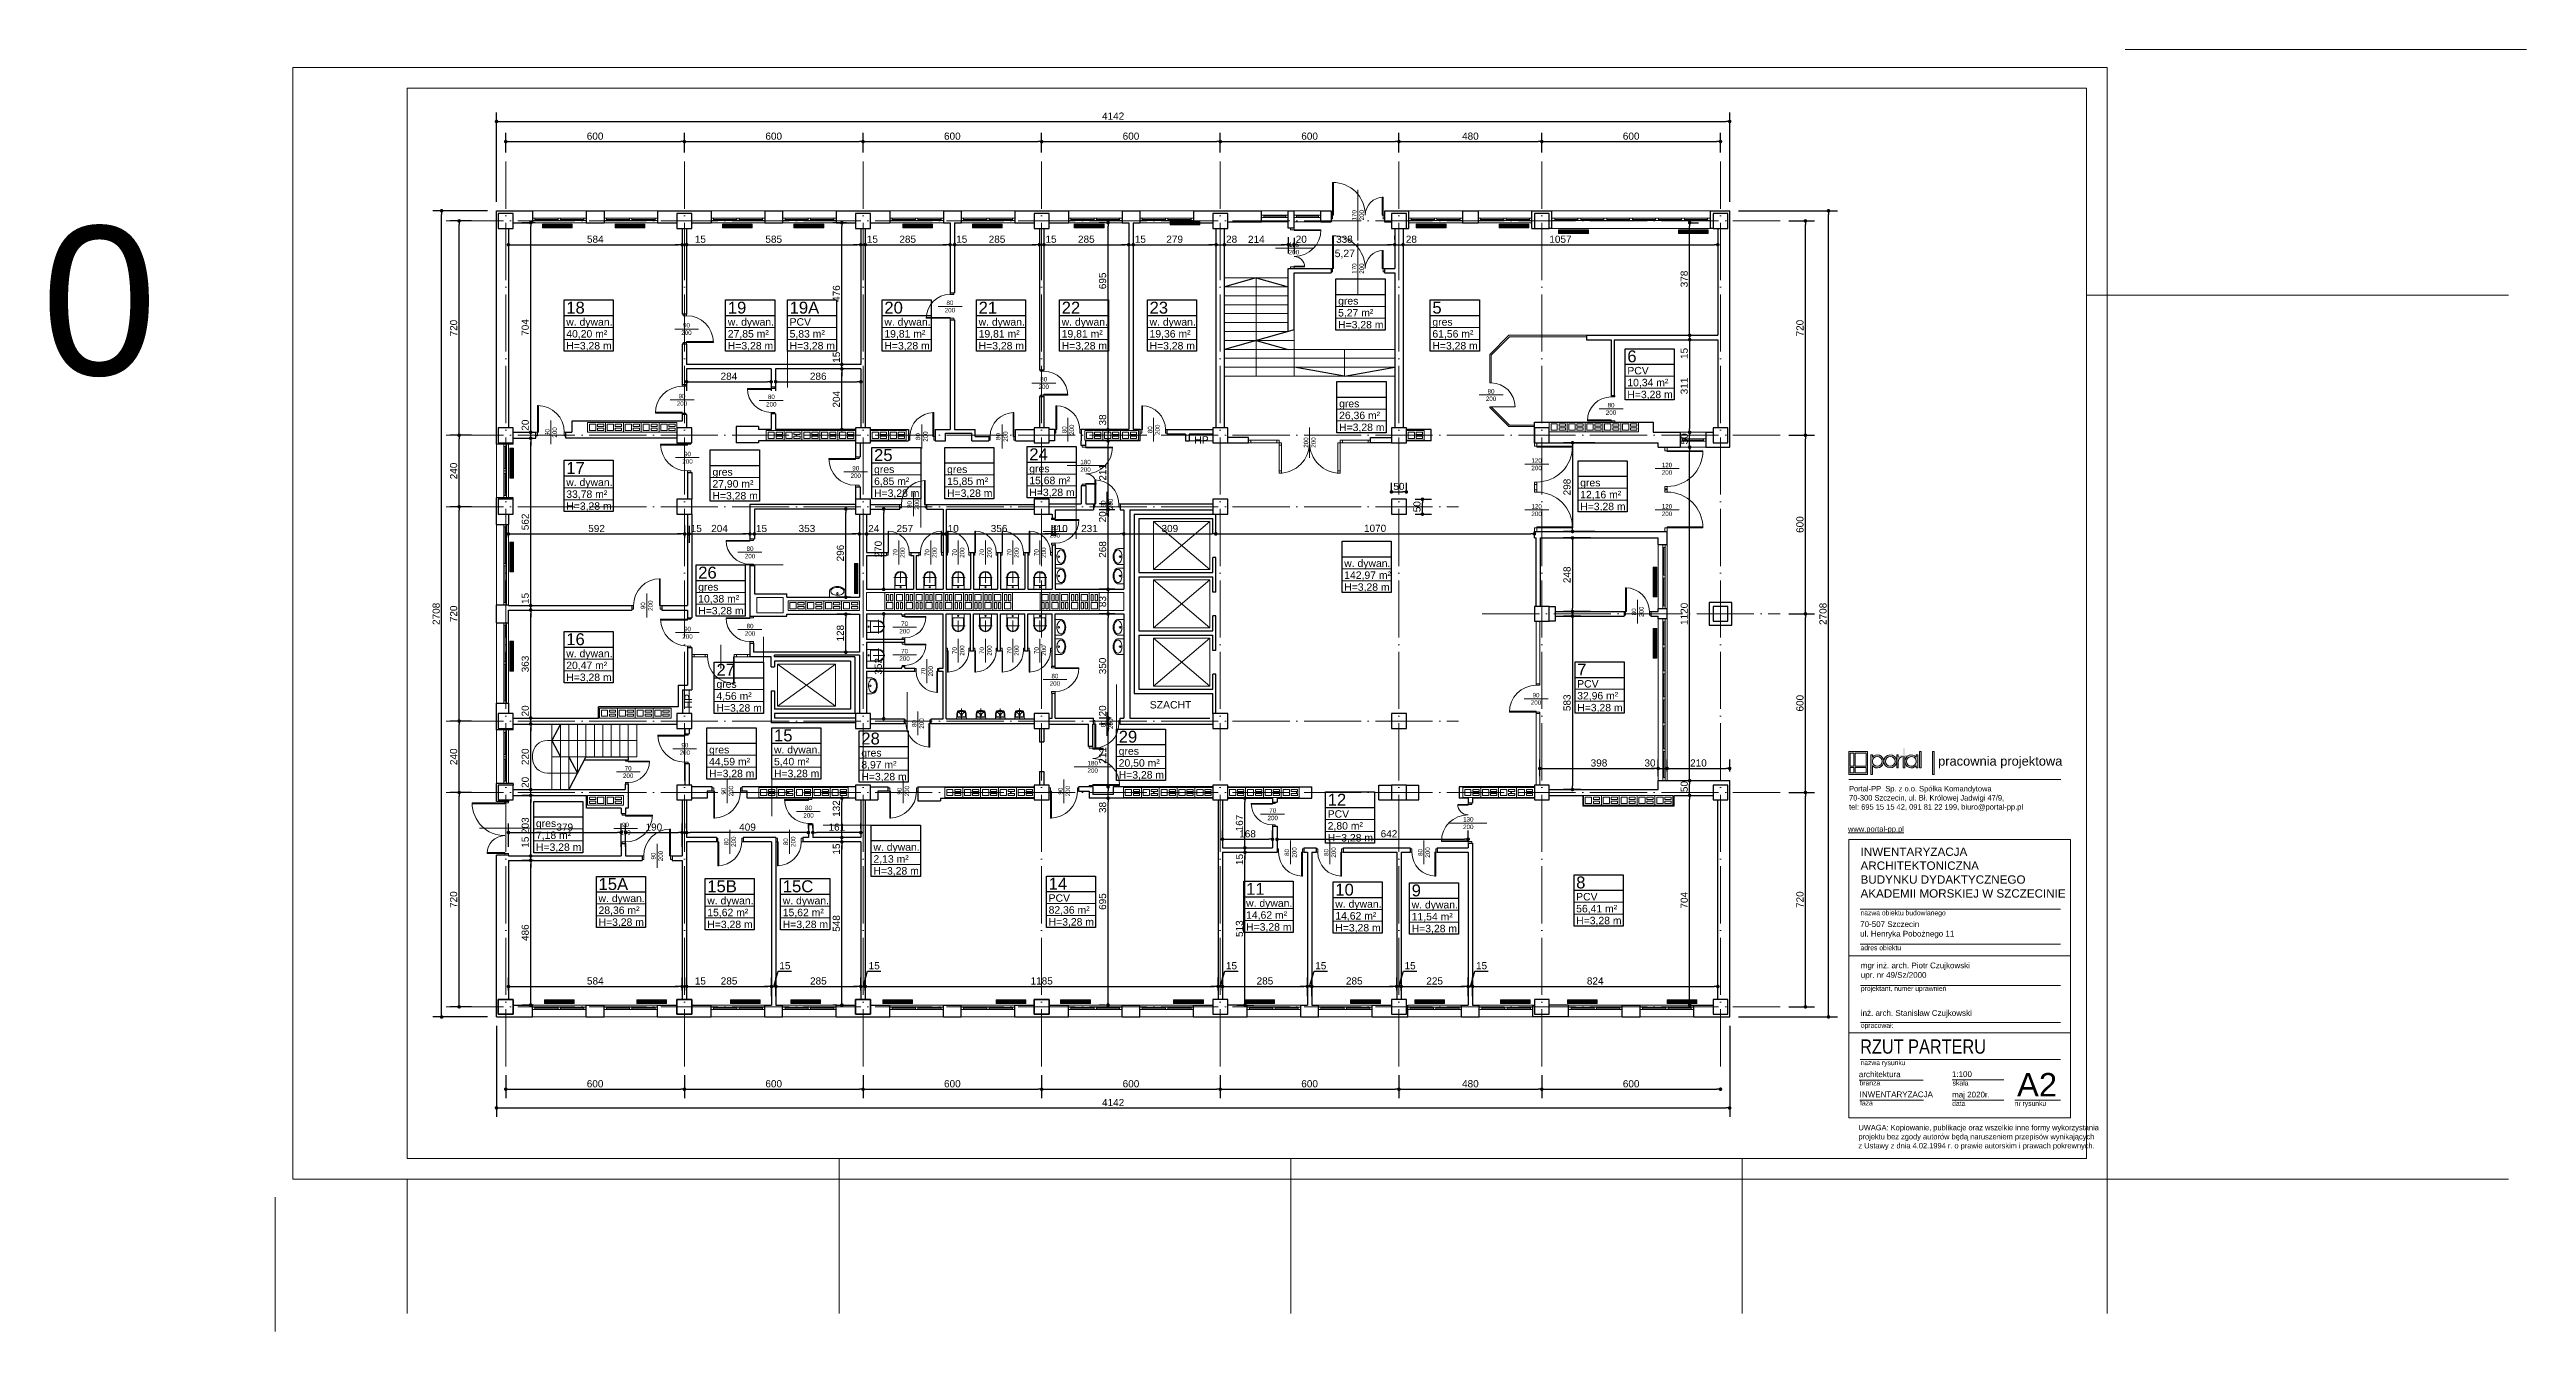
# Model space of a CAD drawing. Header units: millimetres. Extents: x 54 to 8480, y -22812 to 17434.
# Drawn here: x 100 to 8420, y -13872 to -9566 of the extents above; entities that cross this region are included whole.
import ezdxf

# ---------------------------------------------------------------- set-up
doc = ezdxf.new("R2010")
doc.units = ezdxf.units.MM
doc.linetypes.add('ACAD_ISO04W100', pattern=[30, 24, -3, 0, -3])
doc.linetypes.add('HIDDEN', pattern=[9.525, 6.35, -3.175])
for name, color, linetype, lineweight in [('000_armatura', 7, 'Continuous', 0), ('osie', 132, 'ACAD_ISO04W100', 0), ('PLATFORMA', 7, 'Continuous', 0), ('STOLARKA', 97, 'Continuous', 0), ('tabelki', 151, 'Continuous', 0), ('wymiary', 150, 'Continuous', 0)]:
    doc.layers.add(name, color=color, linetype=linetype, lineweight=lineweight)
doc.layers.add('grzejniki', color=104, linetype='Continuous')
doc.layers.add('TABELKI PO UWAGACH', color=5, linetype='Continuous')
doc.styles.add('arial narrow', font='ARIALN.TTF', dxfattribs={"height": 15})
doc.styles.get("Standard").update_dxf_attribs({"font": 'arial.ttf'})
doc.dimstyles.new('ISO-25', dxfattribs={"dimtxt": 24, "dimasz": 12, "dimexe": 30, "dimexo": 30, "dimgap": 6, "dimtad": 1, "dimdec": 0, "dimtxsty": 'Standard', "dimblk": 'DOT', "dimcen": 2.5, "dimadec": 0, "dimazin": 0, "dimtfac": 1, "dimtdec": 0, "dimtmove": 0, "dimatfit": 3, "dimldrblk": 'DOT', "dimfxl": 1, "dimarcsym": 0})

msp = doc.modelspace()

# ---------------------------------------------------------------- texts
at = {"lineweight": 30, "insert": (72.9, -10159.1), "char_height": 500, "width": 798.781, "attachment_point": 1}
msp.add_mtext('{\\C252;0}', dxfattribs=at)
at = {"layer": 'STOLARKA', "lineweight": 0, "char_height": 15, "width": 74.399, "rotation": 90}
for s, insert, attachment_point in [('\\pxqc;170\\P200', (4475, -10159.5), 1), ('\\pxqc;170\\P200', (4475, -10338.5), 1), ('\\pxqc;80\\P200', (3049.7, -10903), 7), ('\\pxqc;80\\P200', (3319.2, -10903), 7), ('\\pxqc;200\\P200', (4313, -10848.5), 3), ('\\pxqc;80\\P200', (3021.2, -11131.3), 7), ('\\pxqc;70\\P200', (3080.4, -11292.7), 7), ('\\pxqc;90\\P200', (2126.2, -11471), 7), ('\\pxqc;70\\P200', (3027.3, -11691.3), 1), ('\\pxqc;70\\P200', (3132.8, -11547.3), 3), ('\\pxqc;70\\P200', (3224.3, -11547.3), 3), ('\\pxqc;70\\P200', (3315.8, -11547.3), 3), ('\\pxqc;70\\P200', (3407.3, -11547.3), 3), ('\\pxqc;80\\P200', (2997, -11866.7), 1), ('\\pxqc;80\\P200', (3632, -11793.5), 3), ('\\pxqc;90\\P200', (2356.5, -12019.5), 3), ('\\pxqc;90\\P200', (2947.5, -12019.5), 3), ('\\pxqc;90\\P200', (3488, -12019.5), 3), ('\\pxqc;80\\P200', (2365.5, -12189.5), 3), ('\\pxqc;80\\P200', (2565.5, -12189.5), 3), ('\\pxqc;90\\P200', (2160.7, -12312), 7), ('\\pxqc;80\\P200', (4248.7, -12299.9), 1), ('\\pxqc;80\\P200', (4380.7, -12299.9), 1), ('\\pxqc;80\\P200', (4696.5, -12299.9), 1)]:
    msp.add_mtext(s, dxfattribs=dict(at, insert=insert, attachment_point=attachment_point))
at = {"layer": 'STOLARKA', "lineweight": 0, "char_height": 15, "width": 74.399}
for s, insert, attachment_point in [('\\pxqc;125\\P200', (4242.8, -10213.7), 1), ('\\pxqc;80\\P200', (3087.3, -10408.7), 1), ('\\pxqc;90\\P200', (2202.3, -10524.4), 7), ('\\pxqc;90\\P200', (2187.3, -10722.2), 1), ('\\pxqc;80\\P200', (2561.8, -10724.7), 3), ('\\pxqc;80\\P200', (3402.3, -10705.9), 7), ('\\pxqc;80\\P200', (4904.8, -10706.1), 1), ('\\pxqc;80\\P200', (5307.8, -10752.7), 1), ('\\pxqc;90\\P200', (2280.3, -10916.7), 3), ('\\pxqc;90\\P200', (2845.3, -10964.7), 3), ('\\pxqc;180\\P200', (3542.8, -10943.8), 1), ('\\pxqc;120\\P200', (5057.8, -10938.7), 1), ('\\pxqc;120\\P200', (5495.8, -10953.7), 1), ('\\pxqc;120\\P200', (5057.8, -11092.7), 1), ('\\pxqc;120\\P200', (5495.8, -11092.7), 1), ('\\pxqc;80\\P200', (2490.3, -11234.7), 3), ('\\pxqc;90\\P200', (2280.3, -11504.7), 3), ('\\pxqc;80\\P200', (2490.3, -11494.7), 3), ('\\pxqc;90\\P200', (5055.8, -11726.7), 1), ('\\pxqc;90\\P200', (2271.3, -11894.7), 3), ('\\pxqc;180\\P200', (3566.8, -11955.2), 1), ('\\pxqc;80\\P200', (2686.8, -12105.7), 3), ('\\pxqc;70\\P200', (4245.8, -12114.5), 3), ('\\pxqc;130\\P200', (4902.8, -12144.2), 3)]:
    msp.add_mtext(s, dxfattribs=dict(at, insert=insert, attachment_point=attachment_point))
at = {"layer": 'tabelki', "color": 5, "linetype": 'Continuous', "lineweight": 0, "attachment_point": 1}
for s, insert, char_height, width in [('\\pxqc;5,27', (4427.4, -10237.9), 25, 47.056), ('\\pxql;w. dywan.', (1835.8, -10468), 25, 194.396), ('\\pxql;18', (1835.8, -10412.6), 40, 47.056), ('\\pxql;w. dywan.', (2378.4, -10468), 25, 194.396), ('\\pxql;19', (2378.4, -10412.6), 40, 47.056), ('\\pxql;PCV', (2586, -10468), 25, 194.396), ('\\pxql;19A', (2586, -10412.6), 40, 47.056), ('\\pxql;w. dywan.', (2904.3, -10468), 25, 194.396), ('\\pxql;20', (2904.3, -10412.6), 40, 47.056), ('\\pxql;w. dywan.', (3220.9, -10468), 25, 194.396), ('\\pxql;21', (3220.9, -10412.6), 40, 47.056), ('\\pxql;w. dywan.', (3499.9, -10468), 25, 194.396), ('\\pxql;22', (3499.9, -10412.6), 40, 47.056), ('\\pxql;w. dywan.', (3795, -10468), 25, 194.396), ('\\pxql;23', (3795, -10412.6), 40, 47.056), ('\\pxql;5,27 m²', (4428.3, -10437.3), 25, 160.906), ('\\pxql;gres', (4428.3, -10397.3), 25, 194.396), ('\\pxql;H=3,28 m', (4428.3, -10477.3), 25, 182.523), ('\\pxql;gres', (4745, -10468), 25, 194.396), ('\\pxql;5', (4745, -10412.6), 40, 47.056), ('\\pxql;40,20 m²', (1835.8, -10508), 25, 160.906), ('\\pxql;H=3,28 m', (1835.8, -10548), 25, 182.523), ('\\pxql;27,85 m²', (2378.4, -10508), 25, 160.906), ('\\pxql;H=3,28 m', (2378.4, -10548), 25, 182.523), ('\\pxql;5,83 m²', (2586, -10508), 25, 160.906), ('\\pxql;H=3,28 m', (2586, -10548), 25, 182.523), ('\\pxql;19,81 m²', (2904.3, -10508), 25, 160.906), ('\\pxql;H=3,28 m', (2904.3, -10548), 25, 182.523), ('\\pxql;19,81 m²', (3220.9, -10508), 25, 160.906), ('\\pxql;H=3,28 m', (3220.9, -10548), 25, 182.523), ('\\pxql;19,81 m²', (3499.9, -10508), 25, 160.906), ('\\pxql;H=3,28 m', (3499.9, -10548), 25, 182.523), ('\\pxql;19,36 m²', (3795, -10508), 25, 160.906), ('\\pxql;H=3,28 m', (3795, -10548), 25, 182.523), ('\\pxql;61,56 m²', (4745, -10508), 25, 160.906), ('\\pxql;H=3,28 m', (4745, -10548), 25, 182.523), ('\\pxql;6', (5399.8, -10576.2), 40, 47.056), ('\\pxql;PCV', (5399.8, -10631.7), 25, 194.396), ('\\pxql;10,34 m²', (5399.8, -10671.7), 25, 160.906), ('\\pxql;H=3,28 m', (5399.8, -10711.7), 25, 182.523), ('\\pxql;gres', (4431.7, -10742.1), 25, 194.396), ('\\pxql;26,36 m²', (4431.7, -10782.1), 25, 160.906), ('\\pxql;{\\C1;HP}', (3945.2, -10864.5), 25, 194.396), ('\\pxql;H=3,28 m', (4431.7, -10822.1), 25, 182.523), ('\\pxql;17', (1835.8, -10951.2), 40, 47.056), ('\\pxql;gres', (2326.8, -10971.9), 25, 194.396), ('\\pxql;gres', (2869.7, -10963.2), 25, 194.396), ('\\pxql;25', (2869.7, -10907.8), 40, 47.056), ('\\pxql;gres', (3114.9, -10963.2), 25, 194.396), ('\\pxql;gres', (3391.1, -10960.6), 25, 194.396), ('\\pxql;24', (3391.1, -10905.2), 40, 47.056), ('\\pxql;w. dywan.', (1835.8, -11006.6), 25, 194.396), ('\\pxql;33,78 m²', (1835.8, -11046.6), 25, 160.906), ('\\pxql;27,90 m²', (2326.8, -11011.9), 25, 160.906), ('\\pxql;H=3,28 m', (2326.8, -11051.9), 25, 182.523), ('\\pxql;6,85 m²', (2869.7, -11003.2), 25, 160.906), ('\\pxql;H=3,28 m', (2869.7, -11043.2), 25, 182.523), ('\\pxql;15,85 m²', (3114.9, -11003.2), 25, 160.906), ('\\pxql;H=3,28 m', (3114.9, -11043.2), 25, 182.523), ('\\pxql;15,68 m²', (3391.1, -11000.6), 25, 160.906), ('\\pxql;H=3,28 m', (3391.1, -11040.6), 25, 182.523), ('\\pxql;gres', (5241.5, -11008), 25, 194.396), ('\\pxql;12,16 m²', (5241.5, -11048), 25, 160.906), ('\\pxql;H=3,28 m', (1835.8, -11086.6), 25, 182.523), ('\\pxql;H=3,28 m', (5241.5, -11088), 25, 182.523), ('\\pxql;26', (2279, -11302.7), 40, 47.056), ('\\pxql;w. dywan.', (4448.8, -11278.7), 25, 194.396), ('\\pxql;gres', (2279, -11358.1), 25, 194.396), ('\\pxql;10,38 m²', (2279, -11398.1), 25, 160.906), ('\\pxql;142,97 m²', (4448.8, -11318.7), 25, 160.906), ('\\pxql;H=3,28 m', (4448.8, -11358.7), 25, 182.523), ('\\pxql;H=3,28 m', (2279, -11438.1), 25, 182.523), ('\\pxql;16', (1835.8, -11526.4), 40, 47.056), ('\\pxql;w. dywan.', (1835.8, -11581.8), 25, 194.396), ('\\pxql;20,47 m²', (1835.8, -11621.8), 25, 160.906), ('\\pxql;27', (2340.2, -11629.1), 40, 47.056), ('\\pxql;7', (5231.4, -11628.2), 40, 47.056), ('\\pxql;H=3,28 m', (1835.8, -11661.8), 25, 182.523), ('\\pxql;4,56 m²', (2340.2, -11724.6), 25, 160.906), ('\\pxql;gres', (2340.2, -11684.6), 25, 194.396), ('\\pxql;32,96 m²', (5231.4, -11723.7), 25, 160.906), ('\\pxql;PCV', (5231.4, -11683.7), 25, 194.396), ('\\pxql;H=3,28 m', (2340.2, -11764.6), 25, 182.523), ('\\pxqc;SZACHT', (3842.1, -11754.1), 25, 47.056), ('\\pxql;H=3,28 m', (5231.4, -11763.7), 25, 182.523), ('\\pxql;15', (2533.6, -11849.6), 40, 47.056), ('\\pxql;28', (2826.9, -11860), 40, 47.056), ('\\pxql;29', (3691.4, -11854), 40, 47.056), ('\\pxql;44,59 m²', (2315.4, -11945), 25, 160.906), ('\\pxql;gres', (2315.4, -11905), 25, 194.396), ('\\pxql;w. dywan.', (2533.6, -11905), 25, 194.396), ('\\pxql;5,40 m²', (2533.6, -11945), 25, 160.906), ('\\pxql;gres', (2826.9, -11915.5), 25, 194.396), ('\\pxql;8,97 m²', (2826.9, -11955.5), 25, 160.906), ('\\pxql;gres', (3691.4, -11909.5), 25, 194.396), ('\\pxql;20,50 m²', (3691.4, -11949.5), 25, 160.906), ('\\pxql;H=3,28 m', (2315.4, -11985), 25, 182.523), ('\\pxql;H=3,28 m', (2533.6, -11985), 25, 182.523), ('\\pxql;H=3,28 m', (2826.9, -11995.5), 25, 182.523), ('\\pxql;H=3,28 m', (3691.4, -11989.5), 25, 182.523), ('\\pxql;PCV', (4393.3, -12120.9), 25, 194.396), ('\\pxql;12', (4393.3, -12065.5), 40, 47.056), ('\\pxql;gres', (1734, -12152.4), 25, 194.396), ('\\pxql;7,18 m²', (1734, -12192.4), 25, 160.906), ('\\pxql;2,80 m²', (4393.3, -12160.9), 25, 160.906), ('\\pxql;H=3,28 m', (4393.3, -12200.9), 25, 182.523), ('\\pxql;H=3,28 m', (1734, -12232.4), 25, 182.523), ('\\pxql;w. dywan.', (2867.6, -12232), 25, 194.396), ('\\pxql;2,13 m²', (2867.6, -12272), 25, 160.906), ('\\pxql;H=3,28 m', (2867.6, -12312), 25, 182.523), ('\\pxql;15A', (1944.2, -12348.9), 40, 47.056), ('\\pxql;15B', (2309.5, -12356.3), 40, 47.056), ('\\pxql;15C', (2563, -12356.3), 40, 47.056), ('\\pxql;14', (3456, -12347.9), 40, 47.056), ('\\pxql;11', (4119.3, -12365), 40, 47.056), ('\\pxql;10', (4418.9, -12367.7), 40, 47.056), ('\\pxql;9', (4675.5, -12370.3), 40, 47.056), ('\\pxql;8', (5227.9, -12343.5), 40, 47.056), ('\\pxql;w. dywan.', (1944.2, -12404.3), 25, 194.396), ('\\pxql;28,36 m²', (1944.2, -12444.3), 25, 160.906), ('\\pxql;w. dywan.', (2309.5, -12411.8), 25, 194.396), ('\\pxql;15,62 m²', (2309.5, -12451.8), 25, 160.906), ('\\pxql;w. dywan.', (2563, -12411.8), 25, 194.396), ('\\pxql;15,62 m²', (2563, -12451.8), 25, 160.906), ('\\pxql;82,36 m²', (3456, -12443.4), 25, 160.906), ('\\pxql;PCV', (3456, -12403.4), 25, 194.396), ('\\pxql;w. dywan.', (4119.3, -12420.4), 25, 194.396), ('\\pxql;14,62 m²', (4119.3, -12460.4), 25, 160.906), ('\\pxql;w. dywan.', (4418.9, -12423.1), 25, 194.396), ('\\pxql;14,62 m²', (4418.9, -12463.1), 25, 160.906), ('\\pxql;w. dywan.', (4675.5, -12425.8), 25, 194.396), ('\\pxql;11,54 m²', (4675.5, -12465.8), 25, 160.906), ('\\pxql;56,41 m²', (5227.9, -12438.9), 25, 160.906), ('\\pxql;PCV', (5227.9, -12398.9), 25, 194.396), ('\\pxql;H=3,28 m', (5227.9, -12478.9), 25, 182.523), ('\\pxql;H=3,28 m', (1944.2, -12484.3), 25, 182.523), ('\\pxql;H=3,28 m', (2309.5, -12491.8), 25, 182.523), ('\\pxql;H=3,28 m', (2563, -12491.8), 25, 182.523), ('\\pxql;H=3,28 m', (3456, -12483.4), 25, 182.523), ('\\pxql;H=3,28 m', (4119.3, -12500.4), 25, 182.523), ('\\pxql;H=3,28 m', (4418.9, -12503.1), 25, 182.523), ('\\pxql;H=3,28 m', (4675.5, -12505.8), 25, 182.523)]:
    msp.add_mtext(s, dxfattribs=dict(at, insert=insert, char_height=char_height, width=width))
at = {"layer": 'tabelki', "color": 5, "linetype": 'Continuous', "lineweight": 0, "insert": (2232.8, -11778.7), "char_height": 25, "width": 194.396, "attachment_point": 1, "rotation": 90}
msp.add_mtext('\\pxql;{\\C1;HP}', dxfattribs=at)
at = {"layer": 'tabelki', "color": 7, "lineweight": 0, "ltscale": 100}
for s, insert, char_height, width, attachment_point in [('{\\fArial|b0|i0|c238|p34;\\H2.694x;\\Q0;\\W1;pracownia projektowa}', (6652.3, -11960.4), 11.464, 583.319, 5), ('{\\fArial Narrow|b0|i0|c238|p34;\\H2.105x;RZUT PARTERU}', (6181.9, -12939.3), 22.701, 880.897, 7), ('{\\H1.579x;A2}', (6776, -13003.6), 49.923, 276.754, 2)]:
    msp.add_mtext(s, dxfattribs=dict(at, insert=insert, char_height=char_height, width=width, attachment_point=attachment_point))
at = {"layer": 'tabelki', "color": 7, "lineweight": 0, "ltscale": 100, "attachment_point": 1, "style": 'arial narrow'}
for s, insert, char_height, width in [('Portal-PP  Sp. z o.o. Spółka Komandytowa \\P70-300 Szczecin, ul. Bł. Królowej Jadwigi 47/9, \\Ptel: 695 15 15 42, 091 81 22 199, biuro@portal-pp.pl', (6144.5, -12039.3), 18.381, 743.265), ('{\\Lwww.portal-pp.pl}', (6141, -12174.8), 18.381, 746.786), ('\\pxi0.043631;{\\fArial|b0|i0|c238|p34;INWENTARYZACJA \\PARCHITEKTONICZNA\\PBUDYNKU DYDAKTYCZNEGO\\PAKADEMII MORSKIEJ W SZCZECINIE}', (6181.9, -12246.4), 28, 849.854), ('nazwa obiektu budowlanego', (6183, -12457.3), 16.543, 671.18), ('{\\fArial|b0|i0|c238|p34;70-507 Szczecin \\Pul. Henryka Pobożnego 11}', (6181.9, -12494), 19.202, 672.271), ('adres obiektu', (6183, -12574.7), 16.543, 671.18), ('{\\fArial|b0|i0|c0|p34;mgr inż. arch. Piotr Czujkowski \\Pupr. nr 49/Sz/2000}', (6184, -12632.6), 19.202, 671.164), ('projektant, numer uprawnień', (6184, -12711.3), 16.543, 671.18), ('{\\fArial|b0|i0|c0|p34;inż. arch. \\fArial|b0|i0|c238|p34;Stanisław\\fArial|b0|i0|c0|p34; Czujkowski }', (6184, -12792.4), 19.202, 671.164), ('opracował:', (6184, -12835.4), 16.54, 671.18), ('nazwa rysunku', (6183, -12960.7), 16.543, 671.18), ('{\\fArial|b0|i0|c0|p34;architektura}', (6177.5, -12998.4), 19.202, 193.796), ('branża', (6179.9, -13028.7), 16.54, 193.796), ('{\\fArial|b0|i0|c0|p34;1:100}', (6490.1, -12997.8), 19.202, 193.796), ('{\\fArial Narrow|b0|i0|c238|p34;skala}', (6492.4, -13029), 16.543, 95.837), ('faza', (6181.5, -13096), 16.54, 193.796), ('{\\fArial|b0|i0|c238|p34;INWENTARYZACJA}', (6180.2, -13065.7), 19.202, 193.796), ('{\\fArial Narrow|b0|i0|c238|p34;data}', (6490.9, -13097.5), 16.543, 205.795), ('{\\fArial|b0|i0|c238|p34;maj\\fArial|b0|i0|c0|p34; 20\\fArial|b0|i0|c238|p34;20\\fArial|b0|i0|c0|p34;r.}', (6490.6, -13066.5), 19.202, 348.144), ('nr rysunku', (6700.9, -13097.5), 16.54, 205.795)]:
    msp.add_mtext(s, dxfattribs=dict(at, insert=insert, char_height=char_height, width=width))
at = {"layer": 'tabelki', "color": 7, "lineweight": 0, "insert": (6176, -13177.9), "char_height": 18.2419, "width": 699.066, "attachment_point": 1, "style": 'arial narrow'}
msp.add_mtext('UWAGA: Kopiowanie, publikacje oraz wszelkie inne formy wykorzystania projektu bez zgody autorów będą naruszeniem przepisów wynikających \\Pz Ustawy z dnia 4.02.1994 r. o prawie autorskim i prawach pokrewnych{\\fArial|b0|i0|c238|p34;.}', dxfattribs=at)

# ---------------------------------------------------------------- blocks, each defined once
blk = doc.blocks.new('A$C13771EA7')
at = {"color": 132, "linetype": 'ACAD_ISO04W100', "lineweight": 0, "ltscale": 8}
for p, q in [((31, -2874), (31, 166)), ((631, -2874), (631, 166)), ((1231, -2874), (1231, 166)), ((1831, -2874), (1831, 166)), ((2431, -2874), (2431, 166)), ((3031, -2874), (3031, 166)), ((3511, -2874), (3511, 166)), ((4111, -2874), (4111, 166)), ((-169, -34), (4311, -34)), ((-169, -754), (4311, -754)), ((-169, -994), (3231, -994)), ((3311, -1354), (4311, -1354)), ((-169, -1714), (3231, -1714)), ((-169, -1954), (4311, -1954)), ((-169, -2674), (4311, -2674))]:
    blk.add_line(p, q, dxfattribs=at)
blk = doc.blocks.new('A$C20DA20AD')
at = {"layer": 'STOLARKA', "lineweight": 0}
blk.add_line((45, -40), (45, 40), dxfattribs=at)
for points in [[(0, -12), (5, -12), (5, 0), (0, 0)], [(5, 0), (8, 0), (8, 80), (5, 80)], [(85, -12), (90, -12), (90, 0), (85, 0)]]:
    blk.add_lwpolyline(points, close=True, dxfattribs=at)
blk.add_arc((5, 0), 80, 0, 90, dxfattribs=at)
at = {"layer": 'STOLARKA', "lineweight": 0, "insert": (25.4, -37.7), "char_height": 15, "width": 74.399, "attachment_point": 1, "rotation": 90}
blk.add_mtext('\\pxqc;80\\P200', dxfattribs=at)
blk = doc.blocks.new('A$C72E16341')
at = {"layer": 'STOLARKA', "lineweight": 0}
blk.add_line((40.8, -40), (40.8, 40), dxfattribs=at)
for points in [[(0, -9), (5, -9), (5, 0), (0, 0)], [(5, 0), (7, 0), (7, 71.5), (5, 71.5)], [(76.5, -9), (81.5, -9), (81.5, 0), (76.5, 0)]]:
    blk.add_lwpolyline(points, close=True, dxfattribs=at)
blk.add_arc((5, 0), 71.5, 0, 90, dxfattribs=at)
at = {"layer": 'STOLARKA', "lineweight": 0, "insert": (21.2, -37.7), "char_height": 15, "width": 74.399, "attachment_point": 1, "rotation": 90}
blk.add_mtext('\\pxqc;70\\P200', dxfattribs=at)
blk = doc.blocks.new('A$C662874F4')
at = {"layer": 'STOLARKA', "lineweight": 0}
for p, q in [((8.5, 9), (541.5, 9)), ((8.5, -50), (541.5, -50)), ((18.5, -20), (95.6668, -20)), ((105.6668, -20), (182.8334, -20)), ((192.8334, -20), (270, -20)), ((280, -20), (357.1666, -20)), ((367.1666, -20), (444.3332, -20)), ((454.3332, -20), (531.5, -20))]:
    blk.add_line(p, q, dxfattribs=at)
for points in [[(8.5, -24), (541.5, -24), (541.5, -16), (8.5, -16)], [(8.5, -24), (18.5, -24), (18.5, -16), (8.5, -16)], [(95.6668, -24), (105.6668, -24), (105.6668, -16), (95.6668, -16)], [(182.8334, -24), (192.8334, -24), (192.8334, -16), (182.8334, -16)], [(270, -24), (280, -24), (280, -16), (270, -16)], [(367.1666, -24), (357.1666, -24), (357.1666, -16), (367.1666, -16)], [(454.3332, -24), (444.3332, -24), (444.3332, -16), (454.3332, -16)], [(531.5, -24), (541.5, -24), (541.5, -16), (531.5, -16)]]:
    blk.add_lwpolyline(points, close=True, dxfattribs=at)
blk = doc.blocks.new('A$C2E9546C1')
at = {"layer": 'STOLARKA', "color": 7, "lineweight": 0}
for p, q in [((0, 0), (180, 0)), ((0, -40), (180, -40)), ((8, -29), (86, -29)), ((94, -29), (172, -29))]:
    blk.add_line(p, q, dxfattribs=at)
for points in [[(0, -33), (180, -33), (180, -25), (0, -25)], [(0, -33), (8, -33), (8, -25), (0, -25)], [(86, -33), (94, -33), (94, -25), (86, -25)], [(180, -33), (172, -33), (172, -25), (180, -25)]]:
    blk.add_lwpolyline(points, close=True, dxfattribs=at)
blk = doc.blocks.new('A$C4A7D7A23')
at = {"layer": 'STOLARKA', "lineweight": 0}
blk.add_line((-67.5, 62.5), (-67.5, -62.5), dxfattribs=at)
for points in [[(-130, 12), (-135, 12), (-135, 0), (-130, 0)], [(-127, 0), (-130, 0), (-130, -35), (-127, -35)], [(-5, 0), (-8, 0), (-8, -90), (-5, -90)], [(0, 12), (-5, 12), (-5, 0), (0, 0)]]:
    blk.add_lwpolyline(points, close=True, dxfattribs=at)
for centre, radius, start, end in [((-130, 0), 35, 270, 0), ((-5, 0), 90, 180, 270)]:
    blk.add_arc(centre, radius, start, end, dxfattribs=at)
blk = doc.blocks.new('A$C326D3F87')
at = {"layer": 'STOLARKA', "lineweight": 0}
blk.add_line((50, -40), (50, 40), dxfattribs=at)
for points in [[(5, 0), (8, 0), (8, 90), (5, 90)], [(0, -12), (5, -12), (5, 0), (0, 0)], [(95, -12), (100, -12), (100, 0), (95, 0)]]:
    blk.add_lwpolyline(points, close=True, dxfattribs=at)
blk.add_arc((5, 0), 90, 0, 90, dxfattribs=at)
at = {"layer": 'STOLARKA', "lineweight": 0, "insert": (30.4, -37.7), "char_height": 15, "width": 74.399, "attachment_point": 1, "rotation": 90}
blk.add_mtext('\\pxqc;90\\P200', dxfattribs=at)
blk = doc.blocks.new('A$C1D836454')
at = {"color": 82, "lineweight": 0}
for points in [[(0, -16.5), (60, -16.5), (60, 16.5), (0, 16.5)], [(6, -10.5), (27, -10.5), (27, 10.5), (6, 10.5)], [(33, 3), (54, 3), (54, 10.5), (33, 10.5)], [(33, -3), (54, -3), (54, -10.5), (33, -10.5)]]:
    blk.add_lwpolyline(points, close=True, dxfattribs=at)
blk = doc.blocks.new('_Dot')
at = {"color": 0, "linetype": 'ByBlock', "lineweight": -2}
blk.add_line((-0.5, 0), (-1, 0), dxfattribs=at)
at = {"color": 0, "linetype": 'ByBlock', "lineweight": 0, "const_width": 0.5}
blk.add_lwpolyline([(-0.25, 0, 1), (0.25, 0, 1)], format="xyb", close=True, dxfattribs=at)
blk = doc.blocks.new('*D197')
at = {"layer": 'Defpoints', "color": 0, "linetype": 'Continuous', "lineweight": 0}
for p in [(2232.6, -9874.8), (1632.6, -9941.3), (2232.6, -9941.3)]:
    blk.add_point(p, dxfattribs=at)
at = {"layer": 'wymiary', "color": 0, "linetype": 'Continuous', "lineweight": -2}
for p, q in [((1632.6, -9911.3), (1632.6, -9844.8)), ((1644.6, -9874.8), (2220.6, -9874.8)), ((2232.6, -9911.3), (2232.6, -9844.8))]:
    blk.add_line(p, q, dxfattribs=at)
at = {"layer": 'wymiary', "color": 0, "linetype": 'Continuous', "lineweight": -2, "xscale": 12, "yscale": 12, "zscale": 12, "rotation": 180}
blk.add_blockref('_Dot', (1632.6, -9874.8), dxfattribs=at)
at = {"layer": 'wymiary', "color": 0, "linetype": 'Continuous', "lineweight": -2, "xscale": 12, "yscale": 12, "zscale": 12}
blk.add_blockref('_Dot', (2232.6, -9874.8), dxfattribs=at)
at = {"layer": 'wymiary', "color": 0, "linetype": 'Continuous', "lineweight": 0, "insert": (1932.6, -9856.6), "char_height": 24, "attachment_point": 5}
blk.add_mtext('600', dxfattribs=at)
blk = doc.blocks.new('*D198')
at = {"layer": 'Defpoints', "color": 0, "linetype": 'Continuous', "lineweight": 0}
for p in [(2832.6, -9874.8), (2232.6, -9941.3), (2832.6, -9941.3)]:
    blk.add_point(p, dxfattribs=at)
at = {"layer": 'wymiary', "color": 0, "linetype": 'Continuous', "lineweight": -2}
for p, q in [((2232.6, -9911.3), (2232.6, -9844.8)), ((2244.6, -9874.8), (2820.6, -9874.8)), ((2832.6, -9911.3), (2832.6, -9844.8))]:
    blk.add_line(p, q, dxfattribs=at)
at = {"layer": 'wymiary', "color": 0, "linetype": 'Continuous', "lineweight": -2, "xscale": 12, "yscale": 12, "zscale": 12, "rotation": 180}
blk.add_blockref('_Dot', (2232.6, -9874.8), dxfattribs=at)
at = {"layer": 'wymiary', "color": 0, "linetype": 'Continuous', "lineweight": -2, "xscale": 12, "yscale": 12, "zscale": 12}
blk.add_blockref('_Dot', (2832.6, -9874.8), dxfattribs=at)
at = {"layer": 'wymiary', "color": 0, "linetype": 'Continuous', "lineweight": 0, "insert": (2532.6, -9856.6), "char_height": 24, "attachment_point": 5}
blk.add_mtext('600', dxfattribs=at)
blk = doc.blocks.new('*D199')
at = {"layer": 'Defpoints', "color": 0, "linetype": 'Continuous', "lineweight": 0}
for p in [(3432.6, -9874.8), (2832.6, -9941.3), (3432.6, -9941.3)]:
    blk.add_point(p, dxfattribs=at)
at = {"layer": 'wymiary', "color": 0, "linetype": 'Continuous', "lineweight": -2}
for p, q in [((2832.6, -9911.3), (2832.6, -9844.8)), ((2844.6, -9874.8), (3420.6, -9874.8)), ((3432.6, -9911.3), (3432.6, -9844.8))]:
    blk.add_line(p, q, dxfattribs=at)
at = {"layer": 'wymiary', "color": 0, "linetype": 'Continuous', "lineweight": -2, "xscale": 12, "yscale": 12, "zscale": 12, "rotation": 180}
blk.add_blockref('_Dot', (2832.6, -9874.8), dxfattribs=at)
at = {"layer": 'wymiary', "color": 0, "linetype": 'Continuous', "lineweight": -2, "xscale": 12, "yscale": 12, "zscale": 12}
blk.add_blockref('_Dot', (3432.6, -9874.8), dxfattribs=at)
at = {"layer": 'wymiary', "color": 0, "linetype": 'Continuous', "lineweight": 0, "insert": (3132.6, -9856.6), "char_height": 24, "attachment_point": 5}
blk.add_mtext('600', dxfattribs=at)
blk = doc.blocks.new('*D200')
at = {"layer": 'Defpoints', "color": 0, "linetype": 'Continuous', "lineweight": 0}
for p in [(4032.6, -9874.8), (3432.6, -9941.3), (4032.6, -9941.3)]:
    blk.add_point(p, dxfattribs=at)
at = {"layer": 'wymiary', "color": 0, "linetype": 'Continuous', "lineweight": -2}
for p, q in [((3432.6, -9911.3), (3432.6, -9844.8)), ((3444.6, -9874.8), (4020.6, -9874.8)), ((4032.6, -9911.3), (4032.6, -9844.8))]:
    blk.add_line(p, q, dxfattribs=at)
at = {"layer": 'wymiary', "color": 0, "linetype": 'Continuous', "lineweight": -2, "xscale": 12, "yscale": 12, "zscale": 12, "rotation": 180}
blk.add_blockref('_Dot', (3432.6, -9874.8), dxfattribs=at)
at = {"layer": 'wymiary', "color": 0, "linetype": 'Continuous', "lineweight": -2, "xscale": 12, "yscale": 12, "zscale": 12}
blk.add_blockref('_Dot', (4032.6, -9874.8), dxfattribs=at)
at = {"layer": 'wymiary', "color": 0, "linetype": 'Continuous', "lineweight": 0, "insert": (3732.6, -9856.6), "char_height": 24, "attachment_point": 5}
blk.add_mtext('600', dxfattribs=at)
blk = doc.blocks.new('*D201')
at = {"layer": 'Defpoints', "color": 0, "linetype": 'Continuous', "lineweight": 0}
for p in [(4632.6, -9874.8), (4032.6, -9941.3), (4632.6, -9941.3)]:
    blk.add_point(p, dxfattribs=at)
at = {"layer": 'wymiary', "color": 0, "linetype": 'Continuous', "lineweight": -2}
for p, q in [((4032.6, -9911.3), (4032.6, -9844.8)), ((4044.6, -9874.8), (4620.6, -9874.8)), ((4632.6, -9911.3), (4632.6, -9844.8))]:
    blk.add_line(p, q, dxfattribs=at)
at = {"layer": 'wymiary', "color": 0, "linetype": 'Continuous', "lineweight": -2, "xscale": 12, "yscale": 12, "zscale": 12, "rotation": 180}
blk.add_blockref('_Dot', (4032.6, -9874.8), dxfattribs=at)
at = {"layer": 'wymiary', "color": 0, "linetype": 'Continuous', "lineweight": -2, "xscale": 12, "yscale": 12, "zscale": 12}
blk.add_blockref('_Dot', (4632.6, -9874.8), dxfattribs=at)
at = {"layer": 'wymiary', "color": 0, "linetype": 'Continuous', "lineweight": 0, "insert": (4332.6, -9856.6), "char_height": 24, "attachment_point": 5}
blk.add_mtext('600', dxfattribs=at)
blk = doc.blocks.new('*D202')
at = {"layer": 'Defpoints', "color": 0, "linetype": 'Continuous', "lineweight": 0}
for p in [(5112.6, -9874.8), (4632.6, -9941.3), (5112.6, -9941.3)]:
    blk.add_point(p, dxfattribs=at)
at = {"layer": 'wymiary', "color": 0, "linetype": 'Continuous', "lineweight": -2}
for p, q in [((4632.6, -9911.3), (4632.6, -9844.8)), ((4644.6, -9874.8), (5100.6, -9874.8)), ((5112.6, -9911.3), (5112.6, -9844.8))]:
    blk.add_line(p, q, dxfattribs=at)
at = {"layer": 'wymiary', "color": 0, "linetype": 'Continuous', "lineweight": -2, "xscale": 12, "yscale": 12, "zscale": 12, "rotation": 180}
blk.add_blockref('_Dot', (4632.6, -9874.8), dxfattribs=at)
at = {"layer": 'wymiary', "color": 0, "linetype": 'Continuous', "lineweight": -2, "xscale": 12, "yscale": 12, "zscale": 12}
blk.add_blockref('_Dot', (5112.6, -9874.8), dxfattribs=at)
at = {"layer": 'wymiary', "color": 0, "linetype": 'Continuous', "lineweight": 0, "insert": (4872.6, -9856.6), "char_height": 24, "attachment_point": 5}
blk.add_mtext('480', dxfattribs=at)
blk = doc.blocks.new('*D203')
at = {"layer": 'Defpoints', "color": 0, "linetype": 'Continuous', "lineweight": 0}
for p in [(5712.6, -9874.8), (5112.6, -9941.3), (5712.6, -9941.3)]:
    blk.add_point(p, dxfattribs=at)
at = {"layer": 'wymiary', "color": 0, "linetype": 'Continuous', "lineweight": -2}
for p, q in [((5112.6, -9911.3), (5112.6, -9844.8)), ((5124.6, -9874.8), (5700.6, -9874.8)), ((5712.6, -9911.3), (5712.6, -9844.8))]:
    blk.add_line(p, q, dxfattribs=at)
at = {"layer": 'wymiary', "color": 0, "linetype": 'Continuous', "lineweight": -2, "xscale": 12, "yscale": 12, "zscale": 12, "rotation": 180}
blk.add_blockref('_Dot', (5112.6, -9874.8), dxfattribs=at)
at = {"layer": 'wymiary', "color": 0, "linetype": 'Continuous', "lineweight": -2, "xscale": 12, "yscale": 12, "zscale": 12}
blk.add_blockref('_Dot', (5712.6, -9874.8), dxfattribs=at)
at = {"layer": 'wymiary', "color": 0, "linetype": 'Continuous', "lineweight": 0, "insert": (5412.6, -9856.6), "char_height": 24, "attachment_point": 5}
blk.add_mtext('600', dxfattribs=at)
blk = doc.blocks.new('*D204')
at = {"layer": 'Defpoints', "color": 0, "linetype": 'Continuous', "lineweight": 0}
for p in [(1475.9, -12061.3), (1547.6, -12061.3), (1547.6, -12781.3)]:
    blk.add_point(p, dxfattribs=at)
at = {"layer": 'wymiary', "color": 0, "linetype": 'Continuous', "lineweight": -2}
for p, q in [((1517.6, -12061.3), (1445.9, -12061.3)), ((1475.9, -12769.3), (1475.9, -12073.3)), ((1517.6, -12781.3), (1445.9, -12781.3))]:
    blk.add_line(p, q, dxfattribs=at)
at = {"layer": 'wymiary', "color": 0, "linetype": 'Continuous', "lineweight": -2, "xscale": 12, "yscale": 12, "zscale": 12}
for p, rotation in [((1475.9, -12061.3), 90), ((1475.9, -12781.3), 270)]:
    blk.add_blockref('_Dot', p, dxfattribs=dict(at, rotation=rotation))
at = {"layer": 'wymiary', "color": 0, "linetype": 'Continuous', "lineweight": 0, "insert": (1457.6, -12421.3), "char_height": 24, "attachment_point": 5, "rotation": 90}
blk.add_mtext('720', dxfattribs=at)
blk = doc.blocks.new('*D205')
at = {"layer": 'Defpoints', "color": 0, "linetype": 'Continuous', "lineweight": 0}
for p in [(1475.9, -11821.3), (1547.6, -11821.3), (1547.6, -12061.3)]:
    blk.add_point(p, dxfattribs=at)
at = {"layer": 'wymiary', "color": 0, "linetype": 'Continuous', "lineweight": -2}
for p, q in [((1517.6, -11821.3), (1445.9, -11821.3)), ((1475.9, -12049.3), (1475.9, -11833.3)), ((1517.6, -12061.3), (1445.9, -12061.3))]:
    blk.add_line(p, q, dxfattribs=at)
at = {"layer": 'wymiary', "color": 0, "linetype": 'Continuous', "lineweight": -2, "xscale": 12, "yscale": 12, "zscale": 12}
for p, rotation in [((1475.9, -11821.3), 90), ((1475.9, -12061.3), 270)]:
    blk.add_blockref('_Dot', p, dxfattribs=dict(at, rotation=rotation))
at = {"layer": 'wymiary', "color": 0, "linetype": 'Continuous', "lineweight": 0, "insert": (1457.6, -11941.3), "char_height": 24, "attachment_point": 5, "rotation": 90}
blk.add_mtext('240', dxfattribs=at)
blk = doc.blocks.new('*D206')
at = {"layer": 'Defpoints', "color": 0, "linetype": 'Continuous', "lineweight": 0}
for p in [(1475.9, -11101.3), (1547.6, -11101.3), (1547.6, -11821.3)]:
    blk.add_point(p, dxfattribs=at)
at = {"layer": 'wymiary', "color": 0, "linetype": 'Continuous', "lineweight": -2}
for p, q in [((1517.6, -11101.3), (1445.9, -11101.3)), ((1475.9, -11809.3), (1475.9, -11113.3)), ((1517.6, -11821.3), (1445.9, -11821.3))]:
    blk.add_line(p, q, dxfattribs=at)
at = {"layer": 'wymiary', "color": 0, "linetype": 'Continuous', "lineweight": -2, "xscale": 12, "yscale": 12, "zscale": 12}
for p, rotation in [((1475.9, -11101.3), 90), ((1475.9, -11821.3), 270)]:
    blk.add_blockref('_Dot', p, dxfattribs=dict(at, rotation=rotation))
at = {"layer": 'wymiary', "color": 0, "linetype": 'Continuous', "lineweight": 0, "insert": (1457.6, -11461.3), "char_height": 24, "attachment_point": 5, "rotation": 90}
blk.add_mtext('720', dxfattribs=at)
blk = doc.blocks.new('*D180')
at = {"layer": 'Defpoints', "color": 0, "linetype": 'Continuous', "lineweight": 0}
for p in [(1475.9, -10861.3), (1547.6, -10861.3), (1547.6, -11101.3)]:
    blk.add_point(p, dxfattribs=at)
at = {"layer": 'wymiary', "color": 0, "linetype": 'Continuous', "lineweight": -2}
for p, q in [((1517.6, -10861.3), (1445.9, -10861.3)), ((1475.9, -11089.3), (1475.9, -10873.3)), ((1517.6, -11101.3), (1445.9, -11101.3))]:
    blk.add_line(p, q, dxfattribs=at)
at = {"layer": 'wymiary', "color": 0, "linetype": 'Continuous', "lineweight": -2, "xscale": 12, "yscale": 12, "zscale": 12}
for p, rotation in [((1475.9, -10861.3), 90), ((1475.9, -11101.3), 270)]:
    blk.add_blockref('_Dot', p, dxfattribs=dict(at, rotation=rotation))
at = {"layer": 'wymiary', "color": 0, "linetype": 'Continuous', "lineweight": 0, "insert": (1457.6, -10981.3), "char_height": 24, "attachment_point": 5, "rotation": 90}
blk.add_mtext('240', dxfattribs=at)
blk = doc.blocks.new('*D181')
at = {"layer": 'Defpoints', "color": 0, "linetype": 'Continuous', "lineweight": 0}
for p in [(1475.9, -10141.3), (1547.6, -10141.3), (1547.6, -10861.3)]:
    blk.add_point(p, dxfattribs=at)
at = {"layer": 'wymiary', "color": 0, "linetype": 'Continuous', "lineweight": -2}
for p, q in [((1517.6, -10141.3), (1445.9, -10141.3)), ((1475.9, -10849.3), (1475.9, -10153.3)), ((1517.6, -10861.3), (1445.9, -10861.3))]:
    blk.add_line(p, q, dxfattribs=at)
at = {"layer": 'wymiary', "color": 0, "linetype": 'Continuous', "lineweight": -2, "xscale": 12, "yscale": 12, "zscale": 12}
for p, rotation in [((1475.9, -10141.3), 90), ((1475.9, -10861.3), 270)]:
    blk.add_blockref('_Dot', p, dxfattribs=dict(at, rotation=rotation))
at = {"layer": 'wymiary', "color": 0, "linetype": 'Continuous', "lineweight": 0, "insert": (1457.6, -10501.3), "char_height": 24, "attachment_point": 5, "rotation": 90}
blk.add_mtext('720', dxfattribs=at)
blk = doc.blocks.new('*D182')
at = {"layer": 'Defpoints', "color": 0, "linetype": 'Continuous', "lineweight": 0}
for p in [(5912.6, -12061.3), (5998, -12061.3), (5912.6, -12781.3)]:
    blk.add_point(p, dxfattribs=at)
at = {"layer": 'wymiary', "color": 0, "linetype": 'Continuous', "lineweight": -2}
for p, q in [((5942.6, -12061.3), (6028, -12061.3)), ((5998, -12769.3), (5998, -12073.3)), ((5942.6, -12781.3), (6028, -12781.3))]:
    blk.add_line(p, q, dxfattribs=at)
at = {"layer": 'wymiary', "color": 0, "linetype": 'Continuous', "lineweight": -2, "xscale": 12, "yscale": 12, "zscale": 12}
for p, rotation in [((5998, -12061.3), 90), ((5998, -12781.3), 270)]:
    blk.add_blockref('_Dot', p, dxfattribs=dict(at, rotation=rotation))
at = {"layer": 'wymiary', "color": 0, "linetype": 'Continuous', "lineweight": 0, "insert": (5979.7, -12421.3), "char_height": 24, "attachment_point": 5, "rotation": 90}
blk.add_mtext('720', dxfattribs=at)
blk = doc.blocks.new('*D183')
at = {"layer": 'Defpoints', "color": 0, "linetype": 'Continuous', "lineweight": 0}
for p in [(5912.6, -11461.3), (5998, -11461.3), (5912.6, -12061.3)]:
    blk.add_point(p, dxfattribs=at)
at = {"layer": 'wymiary', "color": 0, "linetype": 'Continuous', "lineweight": -2}
for p, q in [((5942.6, -11461.3), (6028, -11461.3)), ((5998, -12049.3), (5998, -11473.3)), ((5942.6, -12061.3), (6028, -12061.3))]:
    blk.add_line(p, q, dxfattribs=at)
at = {"layer": 'wymiary', "color": 0, "linetype": 'Continuous', "lineweight": -2, "xscale": 12, "yscale": 12, "zscale": 12}
for p, rotation in [((5998, -11461.3), 90), ((5998, -12061.3), 270)]:
    blk.add_blockref('_Dot', p, dxfattribs=dict(at, rotation=rotation))
at = {"layer": 'wymiary', "color": 0, "linetype": 'Continuous', "lineweight": 0, "insert": (5979.7, -11761.3), "char_height": 24, "attachment_point": 5, "rotation": 90}
blk.add_mtext('600', dxfattribs=at)
blk = doc.blocks.new('*D184')
at = {"layer": 'Defpoints', "color": 0, "linetype": 'Continuous', "lineweight": 0}
for p in [(5912.6, -10861.3), (5998, -10861.3), (5912.6, -11461.3)]:
    blk.add_point(p, dxfattribs=at)
at = {"layer": 'wymiary', "color": 0, "linetype": 'Continuous', "lineweight": -2}
for p, q in [((5942.6, -10861.3), (6028, -10861.3)), ((5998, -11449.3), (5998, -10873.3)), ((5942.6, -11461.3), (6028, -11461.3))]:
    blk.add_line(p, q, dxfattribs=at)
at = {"layer": 'wymiary', "color": 0, "linetype": 'Continuous', "lineweight": -2, "xscale": 12, "yscale": 12, "zscale": 12}
for p, rotation in [((5998, -10861.3), 90), ((5998, -11461.3), 270)]:
    blk.add_blockref('_Dot', p, dxfattribs=dict(at, rotation=rotation))
at = {"layer": 'wymiary', "color": 0, "linetype": 'Continuous', "lineweight": 0, "insert": (5979.7, -11161.3), "char_height": 24, "attachment_point": 5, "rotation": 90}
blk.add_mtext('600', dxfattribs=at)
blk = doc.blocks.new('*D185')
at = {"layer": 'Defpoints', "color": 0, "linetype": 'Continuous', "lineweight": 0}
for p in [(5912.6, -10141.3), (5998, -10141.3), (5912.6, -10861.3)]:
    blk.add_point(p, dxfattribs=at)
at = {"layer": 'wymiary', "color": 0, "linetype": 'Continuous', "lineweight": -2}
for p, q in [((5942.6, -10141.3), (6028, -10141.3)), ((5998, -10849.3), (5998, -10153.3)), ((5942.6, -10861.3), (6028, -10861.3))]:
    blk.add_line(p, q, dxfattribs=at)
at = {"layer": 'wymiary', "color": 0, "linetype": 'Continuous', "lineweight": -2, "xscale": 12, "yscale": 12, "zscale": 12}
for p, rotation in [((5998, -10141.3), 90), ((5998, -10861.3), 270)]:
    blk.add_blockref('_Dot', p, dxfattribs=dict(at, rotation=rotation))
at = {"layer": 'wymiary', "color": 0, "linetype": 'Continuous', "lineweight": 0, "insert": (5979.7, -10501.3), "char_height": 24, "attachment_point": 5, "rotation": 90}
blk.add_mtext('720', dxfattribs=at)
blk = doc.blocks.new('*D186')
at = {"layer": 'Defpoints', "color": 0, "linetype": 'Continuous', "lineweight": 0}
for p in [(1632.6, -12981.3), (2232.6, -12981.3), (2232.6, -13058.1)]:
    blk.add_point(p, dxfattribs=at)
at = {"layer": 'wymiary', "color": 0, "linetype": 'Continuous', "lineweight": -2}
for p, q in [((1632.6, -13011.3), (1632.6, -13088.1)), ((1644.6, -13058.1), (2220.6, -13058.1)), ((2232.6, -13011.3), (2232.6, -13088.1))]:
    blk.add_line(p, q, dxfattribs=at)
at = {"layer": 'wymiary', "color": 0, "linetype": 'Continuous', "lineweight": -2, "xscale": 12, "yscale": 12, "zscale": 12, "rotation": 180}
blk.add_blockref('_Dot', (1632.6, -13058.1), dxfattribs=at)
at = {"layer": 'wymiary', "color": 0, "linetype": 'Continuous', "lineweight": -2, "xscale": 12, "yscale": 12, "zscale": 12}
blk.add_blockref('_Dot', (2232.6, -13058.1), dxfattribs=at)
at = {"layer": 'wymiary', "color": 0, "linetype": 'Continuous', "lineweight": 0, "insert": (1932.6, -13039.8), "char_height": 24, "attachment_point": 5}
blk.add_mtext('600', dxfattribs=at)
blk = doc.blocks.new('*D187')
at = {"layer": 'Defpoints', "color": 0, "linetype": 'Continuous', "lineweight": 0}
for p in [(2232.6, -12981.3), (2832.6, -12981.3), (2832.6, -13058.1)]:
    blk.add_point(p, dxfattribs=at)
at = {"layer": 'wymiary', "color": 0, "linetype": 'Continuous', "lineweight": -2}
for p, q in [((2232.6, -13011.3), (2232.6, -13088.1)), ((2244.6, -13058.1), (2820.6, -13058.1)), ((2832.6, -13011.3), (2832.6, -13088.1))]:
    blk.add_line(p, q, dxfattribs=at)
at = {"layer": 'wymiary', "color": 0, "linetype": 'Continuous', "lineweight": -2, "xscale": 12, "yscale": 12, "zscale": 12, "rotation": 180}
blk.add_blockref('_Dot', (2232.6, -13058.1), dxfattribs=at)
at = {"layer": 'wymiary', "color": 0, "linetype": 'Continuous', "lineweight": -2, "xscale": 12, "yscale": 12, "zscale": 12}
blk.add_blockref('_Dot', (2832.6, -13058.1), dxfattribs=at)
at = {"layer": 'wymiary', "color": 0, "linetype": 'Continuous', "lineweight": 0, "insert": (2532.6, -13039.8), "char_height": 24, "attachment_point": 5}
blk.add_mtext('600', dxfattribs=at)
blk = doc.blocks.new('*D188')
at = {"layer": 'Defpoints', "color": 0, "linetype": 'Continuous', "lineweight": 0}
for p in [(2832.6, -12981.3), (3432.6, -12981.3), (3432.6, -13058.1)]:
    blk.add_point(p, dxfattribs=at)
at = {"layer": 'wymiary', "color": 0, "linetype": 'Continuous', "lineweight": -2}
for p, q in [((2832.6, -13011.3), (2832.6, -13088.1)), ((2844.6, -13058.1), (3420.6, -13058.1)), ((3432.6, -13011.3), (3432.6, -13088.1))]:
    blk.add_line(p, q, dxfattribs=at)
at = {"layer": 'wymiary', "color": 0, "linetype": 'Continuous', "lineweight": -2, "xscale": 12, "yscale": 12, "zscale": 12, "rotation": 180}
blk.add_blockref('_Dot', (2832.6, -13058.1), dxfattribs=at)
at = {"layer": 'wymiary', "color": 0, "linetype": 'Continuous', "lineweight": -2, "xscale": 12, "yscale": 12, "zscale": 12}
blk.add_blockref('_Dot', (3432.6, -13058.1), dxfattribs=at)
at = {"layer": 'wymiary', "color": 0, "linetype": 'Continuous', "lineweight": 0, "insert": (3132.6, -13039.8), "char_height": 24, "attachment_point": 5}
blk.add_mtext('600', dxfattribs=at)
blk = doc.blocks.new('*D189')
at = {"layer": 'Defpoints', "color": 0, "linetype": 'Continuous', "lineweight": 0}
for p in [(3432.6, -12981.3), (4032.6, -12981.3), (4032.6, -13058.1)]:
    blk.add_point(p, dxfattribs=at)
at = {"layer": 'wymiary', "color": 0, "linetype": 'Continuous', "lineweight": -2}
for p, q in [((3432.6, -13011.3), (3432.6, -13088.1)), ((3444.6, -13058.1), (4020.6, -13058.1)), ((4032.6, -13011.3), (4032.6, -13088.1))]:
    blk.add_line(p, q, dxfattribs=at)
at = {"layer": 'wymiary', "color": 0, "linetype": 'Continuous', "lineweight": -2, "xscale": 12, "yscale": 12, "zscale": 12, "rotation": 180}
blk.add_blockref('_Dot', (3432.6, -13058.1), dxfattribs=at)
at = {"layer": 'wymiary', "color": 0, "linetype": 'Continuous', "lineweight": -2, "xscale": 12, "yscale": 12, "zscale": 12}
blk.add_blockref('_Dot', (4032.6, -13058.1), dxfattribs=at)
at = {"layer": 'wymiary', "color": 0, "linetype": 'Continuous', "lineweight": 0, "insert": (3732.6, -13039.8), "char_height": 24, "attachment_point": 5}
blk.add_mtext('600', dxfattribs=at)
blk = doc.blocks.new('*D190')
at = {"layer": 'Defpoints', "color": 0, "linetype": 'Continuous', "lineweight": 0}
for p in [(4032.6, -12981.3), (4632.6, -12981.3), (4632.6, -13058.1)]:
    blk.add_point(p, dxfattribs=at)
at = {"layer": 'wymiary', "color": 0, "linetype": 'Continuous', "lineweight": -2}
for p, q in [((4032.6, -13011.3), (4032.6, -13088.1)), ((4044.6, -13058.1), (4620.6, -13058.1)), ((4632.6, -13011.3), (4632.6, -13088.1))]:
    blk.add_line(p, q, dxfattribs=at)
at = {"layer": 'wymiary', "color": 0, "linetype": 'Continuous', "lineweight": -2, "xscale": 12, "yscale": 12, "zscale": 12, "rotation": 180}
blk.add_blockref('_Dot', (4032.6, -13058.1), dxfattribs=at)
at = {"layer": 'wymiary', "color": 0, "linetype": 'Continuous', "lineweight": -2, "xscale": 12, "yscale": 12, "zscale": 12}
blk.add_blockref('_Dot', (4632.6, -13058.1), dxfattribs=at)
at = {"layer": 'wymiary', "color": 0, "linetype": 'Continuous', "lineweight": 0, "insert": (4332.6, -13039.8), "char_height": 24, "attachment_point": 5}
blk.add_mtext('600', dxfattribs=at)
blk = doc.blocks.new('*D191')
at = {"layer": 'Defpoints', "color": 0, "linetype": 'Continuous', "lineweight": 0}
for p in [(4632.6, -12981.3), (5112.6, -12981.3), (5112.6, -13058.1)]:
    blk.add_point(p, dxfattribs=at)
at = {"layer": 'wymiary', "color": 0, "linetype": 'Continuous', "lineweight": -2}
for p, q in [((4632.6, -13011.3), (4632.6, -13088.1)), ((4644.6, -13058.1), (5100.6, -13058.1)), ((5112.6, -13011.3), (5112.6, -13088.1))]:
    blk.add_line(p, q, dxfattribs=at)
at = {"layer": 'wymiary', "color": 0, "linetype": 'Continuous', "lineweight": -2, "xscale": 12, "yscale": 12, "zscale": 12, "rotation": 180}
blk.add_blockref('_Dot', (4632.6, -13058.1), dxfattribs=at)
at = {"layer": 'wymiary', "color": 0, "linetype": 'Continuous', "lineweight": -2, "xscale": 12, "yscale": 12, "zscale": 12}
blk.add_blockref('_Dot', (5112.6, -13058.1), dxfattribs=at)
at = {"layer": 'wymiary', "color": 0, "linetype": 'Continuous', "lineweight": 0, "insert": (4872.6, -13039.8), "char_height": 24, "attachment_point": 5}
blk.add_mtext('480', dxfattribs=at)
blk = doc.blocks.new('*D192')
at = {"layer": 'Defpoints', "color": 0, "linetype": 'Continuous', "lineweight": 0}
for p in [(5112.6, -12981.3), (5712.6, -13058.1), (5712.6, -13058.1)]:
    blk.add_point(p, dxfattribs=at)
at = {"layer": 'wymiary', "color": 0, "linetype": 'Continuous', "lineweight": -2}
for p, q in [((5112.6, -13011.3), (5112.6, -13088.1)), ((5124.6, -13058.1), (5700.6, -13058.1))]:
    blk.add_line(p, q, dxfattribs=at)
at = {"layer": 'wymiary', "color": 0, "linetype": 'Continuous', "lineweight": -2, "xscale": 12, "yscale": 12, "zscale": 12, "rotation": 180}
blk.add_blockref('_Dot', (5112.6, -13058.1), dxfattribs=at)
at = {"layer": 'wymiary', "color": 0, "linetype": 'Continuous', "lineweight": -2, "xscale": 12, "yscale": 12, "zscale": 12}
blk.add_blockref('_Dot', (5712.6, -13058.1), dxfattribs=at)
at = {"layer": 'wymiary', "color": 0, "linetype": 'Continuous', "lineweight": 0, "insert": (5412.6, -13039.8), "char_height": 24, "attachment_point": 5}
blk.add_mtext('600', dxfattribs=at)
blk = doc.blocks.new('*D193')
at = {"layer": 'Defpoints', "color": 0, "linetype": 'Continuous', "lineweight": 0}
for p in [(1601.6, -12815.3), (5743.6, -12815.3), (5743.6, -13121)]:
    blk.add_point(p, dxfattribs=at)
at = {"layer": 'wymiary', "color": 0, "linetype": 'Continuous', "lineweight": -2}
for p, q in [((1601.6, -12845.3), (1601.6, -13151)), ((5743.6, -12845.3), (5743.6, -13151)), ((1613.6, -13121), (5731.6, -13121))]:
    blk.add_line(p, q, dxfattribs=at)
at = {"layer": 'wymiary', "color": 0, "linetype": 'Continuous', "lineweight": -2, "xscale": 12, "yscale": 12, "zscale": 12, "rotation": 180}
blk.add_blockref('_Dot', (1601.6, -13121), dxfattribs=at)
at = {"layer": 'wymiary', "color": 0, "linetype": 'Continuous', "lineweight": -2, "xscale": 12, "yscale": 12, "zscale": 12}
blk.add_blockref('_Dot', (5743.6, -13121), dxfattribs=at)
at = {"layer": 'wymiary', "color": 0, "linetype": 'Continuous', "lineweight": 0, "insert": (3672.6, -13102.9), "char_height": 24, "attachment_point": 5}
blk.add_mtext('4142', dxfattribs=at)
blk = doc.blocks.new('*D194')
at = {"layer": 'Defpoints', "color": 0, "linetype": 'Continuous', "lineweight": 0}
for p in [(5743.6, -10107.3), (6075.4, -10107.3), (5743.6, -12815.3)]:
    blk.add_point(p, dxfattribs=at)
at = {"layer": 'wymiary', "color": 0, "linetype": 'Continuous', "lineweight": -2}
for p, q in [((5773.6, -10107.3), (6105.4, -10107.3)), ((6075.4, -12803.3), (6075.4, -10119.3)), ((5773.6, -12815.3), (6105.4, -12815.3))]:
    blk.add_line(p, q, dxfattribs=at)
at = {"layer": 'wymiary', "color": 0, "linetype": 'Continuous', "lineweight": -2, "xscale": 12, "yscale": 12, "zscale": 12}
for p, rotation in [((6075.4, -10107.3), 90), ((6075.4, -12815.3), 270)]:
    blk.add_blockref('_Dot', p, dxfattribs=dict(at, rotation=rotation))
at = {"layer": 'wymiary', "color": 0, "linetype": 'Continuous', "lineweight": 0, "insert": (6057.1, -11461.3), "char_height": 24, "attachment_point": 5, "rotation": 90}
blk.add_mtext('2708', dxfattribs=at)
blk = doc.blocks.new('*D195')
at = {"layer": 'Defpoints', "color": 0, "linetype": 'Continuous', "lineweight": 0}
for p in [(5743.6, -9807.2), (1601.6, -10107.3), (5743.6, -10107.3)]:
    blk.add_point(p, dxfattribs=at)
at = {"layer": 'wymiary', "color": 0, "linetype": 'Continuous', "lineweight": -2}
for p, q in [((1601.6, -10077.3), (1601.6, -9777.2)), ((1613.6, -9807.2), (5731.6, -9807.2)), ((5743.6, -10077.3), (5743.6, -9777.2))]:
    blk.add_line(p, q, dxfattribs=at)
at = {"layer": 'wymiary', "color": 0, "linetype": 'Continuous', "lineweight": -2, "xscale": 12, "yscale": 12, "zscale": 12, "rotation": 180}
blk.add_blockref('_Dot', (1601.6, -9807.2), dxfattribs=at)
at = {"layer": 'wymiary', "color": 0, "linetype": 'Continuous', "lineweight": -2, "xscale": 12, "yscale": 12, "zscale": 12}
blk.add_blockref('_Dot', (5743.6, -9807.2), dxfattribs=at)
at = {"layer": 'wymiary', "color": 0, "linetype": 'Continuous', "lineweight": 0, "insert": (3672.6, -9789.1), "char_height": 24, "attachment_point": 5}
blk.add_mtext('4142', dxfattribs=at)
blk = doc.blocks.new('*D196')
at = {"layer": 'Defpoints', "color": 0, "linetype": 'Continuous', "lineweight": 0}
for p in [(1417.2, -10107.3), (1601.6, -10107.3), (1601.6, -12815.3)]:
    blk.add_point(p, dxfattribs=at)
at = {"layer": 'wymiary', "color": 0, "linetype": 'Continuous', "lineweight": -2}
for p, q in [((1571.6, -10107.3), (1387.2, -10107.3)), ((1417.2, -12803.3), (1417.2, -10119.3)), ((1571.6, -12815.3), (1387.2, -12815.3))]:
    blk.add_line(p, q, dxfattribs=at)
at = {"layer": 'wymiary', "color": 0, "linetype": 'Continuous', "lineweight": -2, "xscale": 12, "yscale": 12, "zscale": 12}
for p, rotation in [((1417.2, -10107.3), 90), ((1417.2, -12815.3), 270)]:
    blk.add_blockref('_Dot', p, dxfattribs=dict(at, rotation=rotation))
at = {"layer": 'wymiary', "color": 0, "linetype": 'Continuous', "lineweight": 0, "insert": (1398.9, -11461.3), "char_height": 24, "attachment_point": 5, "rotation": 90}
blk.add_mtext('2708', dxfattribs=at)
blk = doc.blocks.new('*D246')
at = {"layer": 'Defpoints', "color": 0, "linetype": 'Continuous', "lineweight": 0}
for p in [(5583.6, -12071.3), (5609.1, -12071.3), (5583.6, -12775.3)]:
    blk.add_point(p, dxfattribs=at)
at = {"layer": 'wymiary', "color": 0, "linetype": 'Continuous', "lineweight": -2}
for p, q in [((5609.1, -12763.3), (5609.1, -12083.3)), ((5613.6, -12071.3), (5639.1, -12071.3)), ((5613.6, -12775.3), (5639.1, -12775.3))]:
    blk.add_line(p, q, dxfattribs=at)
at = {"layer": 'wymiary', "color": 0, "linetype": 'Continuous', "lineweight": -2, "xscale": 12, "yscale": 12, "zscale": 12}
for p, rotation in [((5609.1, -12071.3), 90), ((5609.1, -12775.3), 270)]:
    blk.add_blockref('_Dot', p, dxfattribs=dict(at, rotation=rotation))
at = {"layer": 'wymiary', "color": 0, "linetype": 'Continuous', "lineweight": 0, "insert": (5590.9, -12423.3), "char_height": 24, "attachment_point": 5, "rotation": 90}
blk.add_mtext('704', dxfattribs=at)
blk = doc.blocks.new('*D245')
at = {"layer": 'Defpoints', "color": 0, "linetype": 'Continuous', "lineweight": 0}
for p in [(5609.1, -12021.3), (5609.1, -12021.3), (5583.6, -12071.3)]:
    blk.add_point(p, dxfattribs=at)
at = {"layer": 'wymiary', "color": 0, "linetype": 'Continuous', "lineweight": -2}
for p, q in [((5609.1, -12059.3), (5609.1, -12033.3)), ((5613.6, -12071.3), (5639.1, -12071.3))]:
    blk.add_line(p, q, dxfattribs=at)
at = {"layer": 'wymiary', "color": 0, "linetype": 'Continuous', "lineweight": -2, "xscale": 12, "yscale": 12, "zscale": 12}
for p, rotation in [((5609.1, -12021.3), 90), ((5609.1, -12071.3), 270)]:
    blk.add_blockref('_Dot', p, dxfattribs=dict(at, rotation=rotation))
at = {"layer": 'wymiary', "color": 0, "linetype": 'Continuous', "lineweight": 0, "insert": (5590.9, -12041.3), "char_height": 24, "attachment_point": 5, "rotation": 90}
blk.add_mtext('50', dxfattribs=at)
blk = doc.blocks.new('*D247')
at = {"layer": 'Defpoints', "color": 0, "linetype": 'Continuous', "lineweight": 0}
for p in [(5609.1, -10901.3), (5609.1, -10901.3), (5609.1, -12021.3)]:
    blk.add_point(p, dxfattribs=at)
at = {"layer": 'wymiary', "color": 0, "linetype": 'Continuous', "lineweight": -2}
blk.add_line((5609.1, -12009.3), (5609.1, -10913.3), dxfattribs=at)
at = {"layer": 'wymiary', "color": 0, "linetype": 'Continuous', "lineweight": -2, "xscale": 12, "yscale": 12, "zscale": 12}
for p, rotation in [((5609.1, -10901.3), 90), ((5609.1, -12021.3), 270)]:
    blk.add_blockref('_Dot', p, dxfattribs=dict(at, rotation=rotation))
at = {"layer": 'wymiary', "color": 0, "linetype": 'Continuous', "lineweight": 0, "insert": (5590.9, -11461.3), "char_height": 24, "attachment_point": 5, "rotation": 90}
blk.add_mtext('1120', dxfattribs=at)
blk = doc.blocks.new('*D248')
at = {"layer": 'Defpoints', "color": 0, "linetype": 'Continuous', "lineweight": 0}
for p in [(5609.1, -10851.3), (5609.1, -10851.3), (5609.1, -10901.3)]:
    blk.add_point(p, dxfattribs=at)
at = {"layer": 'wymiary', "color": 0, "linetype": 'Continuous', "lineweight": -2}
blk.add_line((5609.1, -10889.3), (5609.1, -10863.3), dxfattribs=at)
at = {"layer": 'wymiary', "color": 0, "linetype": 'Continuous', "lineweight": -2, "xscale": 12, "yscale": 12, "zscale": 12}
for p, rotation in [((5609.1, -10851.3), 90), ((5609.1, -10901.3), 270)]:
    blk.add_blockref('_Dot', p, dxfattribs=dict(at, rotation=rotation))
at = {"layer": 'wymiary', "color": 0, "linetype": 'Continuous', "lineweight": 0, "insert": (5590.9, -10873.3), "char_height": 24, "attachment_point": 5, "rotation": 90}
blk.add_mtext('50', dxfattribs=at)
blk = doc.blocks.new('*D249')
at = {"layer": 'Defpoints', "color": 0, "linetype": 'Continuous', "lineweight": 0}
for p in [(5583.6, -10147.3), (5609.1, -10147.3), (5609.1, -10525.3)]:
    blk.add_point(p, dxfattribs=at)
at = {"layer": 'wymiary', "color": 0, "linetype": 'Continuous', "lineweight": -2}
for p, q in [((5613.6, -10147.3), (5639.1, -10147.3)), ((5609.1, -10513.3), (5609.1, -10159.3))]:
    blk.add_line(p, q, dxfattribs=at)
at = {"layer": 'wymiary', "color": 0, "linetype": 'Continuous', "lineweight": -2, "xscale": 12, "yscale": 12, "zscale": 12}
for p, rotation in [((5609.1, -10147.3), 90), ((5609.1, -10525.3), 270)]:
    blk.add_blockref('_Dot', p, dxfattribs=dict(at, rotation=rotation))
at = {"layer": 'wymiary', "color": 0, "linetype": 'Continuous', "lineweight": 0, "insert": (5590.8, -10336.3), "char_height": 24, "attachment_point": 5, "rotation": 90}
blk.add_mtext('378', dxfattribs=at)
blk = doc.blocks.new('*D313')
at = {"layer": 'Defpoints', "color": 0, "linetype": 'Continuous', "lineweight": 0}
for p in [(1716.3, -12289.3), (1755.6, -12289.3), (1755.6, -12775.3)]:
    blk.add_point(p, dxfattribs=at)
at = {"layer": 'wymiary', "color": 0, "linetype": 'Continuous', "lineweight": -2}
for p, q in [((1725.6, -12289.3), (1686.3, -12289.3)), ((1716.3, -12763.3), (1716.3, -12301.3)), ((1725.6, -12775.3), (1686.3, -12775.3))]:
    blk.add_line(p, q, dxfattribs=at)
at = {"layer": 'wymiary', "color": 0, "linetype": 'Continuous', "lineweight": -2, "xscale": 12, "yscale": 12, "zscale": 12}
for p, rotation in [((1716.3, -12289.3), 90), ((1716.3, -12775.3), 270)]:
    blk.add_blockref('_Dot', p, dxfattribs=dict(at, rotation=rotation))
at = {"layer": 'wymiary', "color": 0, "linetype": 'Continuous', "lineweight": 0, "insert": (1698, -12532.3), "char_height": 24, "attachment_point": 5, "rotation": 90}
blk.add_mtext('486', dxfattribs=at)
blk = doc.blocks.new('*D312')
at = {"layer": 'Defpoints', "color": 0, "linetype": 'Continuous', "lineweight": 0}
for p in [(1716.3, -12051.3), (1716.3, -12051.3), (1755.6, -12071.3)]:
    blk.add_point(p, dxfattribs=at)
at = {"layer": 'wymiary', "color": 0, "linetype": 'Continuous', "lineweight": -2}
for p, q in [((1716.3, -12039.3), (1716.3, -12027.3)), ((1716.3, -12071.3), (1716.3, -12051.3)), ((1725.6, -12071.3), (1686.3, -12071.3)), ((1716.3, -12083.3), (1716.3, -12095.3))]:
    blk.add_line(p, q, dxfattribs=at)
at = {"layer": 'wymiary', "color": 0, "linetype": 'Continuous', "lineweight": -2, "xscale": 12, "yscale": 12, "zscale": 12}
for p, rotation in [((1716.3, -12051.3), 270), ((1716.3, -12071.3), 90)]:
    blk.add_blockref('_Dot', p, dxfattribs=dict(at, rotation=rotation))
at = {"layer": 'wymiary', "color": 0, "linetype": 'Continuous', "lineweight": 0, "insert": (1698, -12027.3), "char_height": 24, "attachment_point": 5, "rotation": 90}
blk.add_mtext('20', dxfattribs=at)
blk = doc.blocks.new('*D314')
at = {"layer": 'Defpoints', "color": 0, "linetype": 'Continuous', "lineweight": 0}
for p in [(1716.3, -11831.3), (1716.3, -11831.3), (1716.3, -12051.3)]:
    blk.add_point(p, dxfattribs=at)
at = {"layer": 'wymiary', "color": 0, "linetype": 'Continuous', "lineweight": -2}
blk.add_line((1716.3, -12039.3), (1716.3, -11843.3), dxfattribs=at)
at = {"layer": 'wymiary', "color": 0, "linetype": 'Continuous', "lineweight": -2, "xscale": 12, "yscale": 12, "zscale": 12}
for p, rotation in [((1716.3, -11831.3), 90), ((1716.3, -12051.3), 270)]:
    blk.add_blockref('_Dot', p, dxfattribs=dict(at, rotation=rotation))
at = {"layer": 'wymiary', "color": 0, "linetype": 'Continuous', "lineweight": 0, "insert": (1698, -11941.3), "char_height": 24, "attachment_point": 5, "rotation": 90}
blk.add_mtext('220', dxfattribs=at)
blk = doc.blocks.new('*D315')
at = {"layer": 'Defpoints', "color": 0, "linetype": 'Continuous', "lineweight": 0}
for p in [(1716.3, -11811.3), (1716.3, -11811.3), (1716.3, -11831.3)]:
    blk.add_point(p, dxfattribs=at)
at = {"layer": 'wymiary', "color": 0, "linetype": 'Continuous', "lineweight": -2}
for p, q in [((1716.3, -11799.3), (1716.3, -11787.3)), ((1716.3, -11831.3), (1716.3, -11811.3)), ((1716.3, -11843.3), (1716.3, -11855.3))]:
    blk.add_line(p, q, dxfattribs=at)
at = {"layer": 'wymiary', "color": 0, "linetype": 'Continuous', "lineweight": -2, "xscale": 12, "yscale": 12, "zscale": 12}
for p, rotation in [((1716.3, -11811.3), 270), ((1716.3, -11831.3), 90)]:
    blk.add_blockref('_Dot', p, dxfattribs=dict(at, rotation=rotation))
at = {"layer": 'wymiary', "color": 0, "linetype": 'Continuous', "lineweight": 0, "insert": (1698, -11787.3), "char_height": 24, "attachment_point": 5, "rotation": 90}
blk.add_mtext('20', dxfattribs=at)
blk = doc.blocks.new('*D316')
at = {"layer": 'Defpoints', "color": 0, "linetype": 'Continuous', "lineweight": 0}
for p in [(1716.3, -11448.3), (1716.3, -11448.3), (1716.3, -11811.3)]:
    blk.add_point(p, dxfattribs=at)
at = {"layer": 'wymiary', "color": 0, "linetype": 'Continuous', "lineweight": -2}
blk.add_line((1716.3, -11799.3), (1716.3, -11460.3), dxfattribs=at)
at = {"layer": 'wymiary', "color": 0, "linetype": 'Continuous', "lineweight": -2, "xscale": 12, "yscale": 12, "zscale": 12}
for p, rotation in [((1716.3, -11448.3), 90), ((1716.3, -11811.3), 270)]:
    blk.add_blockref('_Dot', p, dxfattribs=dict(at, rotation=rotation))
at = {"layer": 'wymiary', "color": 0, "linetype": 'Continuous', "lineweight": 0, "insert": (1698, -11629.8), "char_height": 24, "attachment_point": 5, "rotation": 90}
blk.add_mtext('363', dxfattribs=at)
blk = doc.blocks.new('*D317')
at = {"layer": 'Defpoints', "color": 0, "linetype": 'Continuous', "lineweight": 0}
for p in [(1716.3, -11433.3), (1716.3, -11433.3), (1716.3, -11448.3)]:
    blk.add_point(p, dxfattribs=at)
at = {"layer": 'wymiary', "color": 0, "linetype": 'Continuous', "lineweight": -2}
for p, q in [((1716.3, -11421.3), (1716.3, -11409.3)), ((1716.3, -11448.3), (1716.3, -11433.3)), ((1716.3, -11460.3), (1716.3, -11472.3))]:
    blk.add_line(p, q, dxfattribs=at)
at = {"layer": 'wymiary', "color": 0, "linetype": 'Continuous', "lineweight": -2, "xscale": 12, "yscale": 12, "zscale": 12}
for p, rotation in [((1716.3, -11433.3), 270), ((1716.3, -11448.3), 90)]:
    blk.add_blockref('_Dot', p, dxfattribs=dict(at, rotation=rotation))
at = {"layer": 'wymiary', "color": 0, "linetype": 'Continuous', "lineweight": 0, "insert": (1698, -11409.3), "char_height": 24, "attachment_point": 5, "rotation": 90}
blk.add_mtext('15', dxfattribs=at)
blk = doc.blocks.new('*D318')
at = {"layer": 'Defpoints', "color": 0, "linetype": 'Continuous', "lineweight": 0}
for p in [(1716.3, -10871.3), (1716.3, -10871.3), (1716.3, -11433.3)]:
    blk.add_point(p, dxfattribs=at)
at = {"layer": 'wymiary', "color": 0, "linetype": 'Continuous', "lineweight": -2}
blk.add_line((1716.3, -11421.3), (1716.3, -10883.3), dxfattribs=at)
at = {"layer": 'wymiary', "color": 0, "linetype": 'Continuous', "lineweight": -2, "xscale": 12, "yscale": 12, "zscale": 12}
for p, rotation in [((1716.3, -10871.3), 90), ((1716.3, -11433.3), 270)]:
    blk.add_blockref('_Dot', p, dxfattribs=dict(at, rotation=rotation))
at = {"layer": 'wymiary', "color": 0, "linetype": 'Continuous', "lineweight": 0, "insert": (1698, -11152.3), "char_height": 24, "attachment_point": 5, "rotation": 90}
blk.add_mtext('562', dxfattribs=at)
blk = doc.blocks.new('*D319')
at = {"layer": 'Defpoints', "color": 0, "linetype": 'Continuous', "lineweight": 0}
for p in [(1716.3, -10851.3), (1716.3, -10851.3), (1716.3, -10871.3)]:
    blk.add_point(p, dxfattribs=at)
at = {"layer": 'wymiary', "color": 0, "linetype": 'Continuous', "lineweight": -2}
for p, q in [((1716.3, -10839.3), (1716.3, -10827.3)), ((1716.3, -10871.3), (1716.3, -10851.3)), ((1716.3, -10883.3), (1716.3, -10895.3))]:
    blk.add_line(p, q, dxfattribs=at)
at = {"layer": 'wymiary', "color": 0, "linetype": 'Continuous', "lineweight": -2, "xscale": 12, "yscale": 12, "zscale": 12}
for p, rotation in [((1716.3, -10851.3), 270), ((1716.3, -10871.3), 90)]:
    blk.add_blockref('_Dot', p, dxfattribs=dict(at, rotation=rotation))
at = {"layer": 'wymiary', "color": 0, "linetype": 'Continuous', "lineweight": 0, "insert": (1698, -10827.3), "char_height": 24, "attachment_point": 5, "rotation": 90}
blk.add_mtext('20', dxfattribs=at)
blk = doc.blocks.new('*D320')
at = {"layer": 'Defpoints', "color": 0, "linetype": 'Continuous', "lineweight": 0}
for p in [(1716.3, -10147.3), (1761.6, -10147.3), (1716.3, -10851.3)]:
    blk.add_point(p, dxfattribs=at)
at = {"layer": 'wymiary', "color": 0, "linetype": 'Continuous', "lineweight": -2}
for p, q in [((1731.6, -10147.3), (1686.3, -10147.3)), ((1716.3, -10839.3), (1716.3, -10159.3))]:
    blk.add_line(p, q, dxfattribs=at)
at = {"layer": 'wymiary', "color": 0, "linetype": 'Continuous', "lineweight": -2, "xscale": 12, "yscale": 12, "zscale": 12}
for p, rotation in [((1716.3, -10147.3), 90), ((1716.3, -10851.3), 270)]:
    blk.add_blockref('_Dot', p, dxfattribs=dict(at, rotation=rotation))
at = {"layer": 'wymiary', "color": 0, "linetype": 'Continuous', "lineweight": 0, "insert": (1698, -10499.3), "char_height": 24, "attachment_point": 5, "rotation": 90}
blk.add_mtext('704', dxfattribs=at)
blk = doc.blocks.new('*D321')
at = {"layer": 'Defpoints', "color": 0, "linetype": 'Continuous', "lineweight": 0}
for p in [(1716.3, -12274.3), (1716.3, -12274.3), (1716.3, -12289.3)]:
    blk.add_point(p, dxfattribs=at)
at = {"layer": 'wymiary', "color": 0, "linetype": 'Continuous', "lineweight": -2}
for p, q in [((1716.3, -12262.3), (1716.3, -12206)), ((1716.3, -12289.3), (1716.3, -12274.3)), ((1716.3, -12301.3), (1716.3, -12313.3))]:
    blk.add_line(p, q, dxfattribs=at)
at = {"layer": 'wymiary', "color": 0, "linetype": 'Continuous', "lineweight": -2, "xscale": 12, "yscale": 12, "zscale": 12}
for p, rotation in [((1716.3, -12274.3), 270), ((1716.3, -12289.3), 90)]:
    blk.add_blockref('_Dot', p, dxfattribs=dict(at, rotation=rotation))
at = {"layer": 'wymiary', "color": 0, "linetype": 'Continuous', "lineweight": 0, "insert": (1698, -12228.1), "char_height": 24, "attachment_point": 5, "rotation": 90}
blk.add_mtext('15', dxfattribs=at)
blk = doc.blocks.new('*D322')
at = {"layer": 'Defpoints', "color": 0, "linetype": 'Continuous', "lineweight": 0}
for p in [(1716.3, -12071.3), (1716.3, -12071.3), (1716.3, -12274.3)]:
    blk.add_point(p, dxfattribs=at)
at = {"layer": 'wymiary', "color": 0, "linetype": 'Continuous', "lineweight": -2}
blk.add_line((1716.3, -12262.3), (1716.3, -12083.3), dxfattribs=at)
at = {"layer": 'wymiary', "color": 0, "linetype": 'Continuous', "lineweight": -2, "xscale": 12, "yscale": 12, "zscale": 12}
for p, rotation in [((1716.3, -12071.3), 90), ((1716.3, -12274.3), 270)]:
    blk.add_blockref('_Dot', p, dxfattribs=dict(at, rotation=rotation))
at = {"layer": 'wymiary', "color": 0, "linetype": 'Continuous', "lineweight": 0, "insert": (1698, -12172.8), "char_height": 24, "attachment_point": 5, "rotation": 90}
blk.add_mtext('203', dxfattribs=at)
blk = doc.blocks.new('*D349')
at = {"layer": 'Defpoints', "color": 0, "linetype": 'Continuous', "lineweight": 0}
for p in [(1641.6, -10166.3), (2225.1, -10166.3), (2225.1, -10221.1)]:
    blk.add_point(p, dxfattribs=at)
at = {"layer": 'wymiary', "color": 0, "linetype": 'Continuous', "lineweight": -2}
for p, q in [((1641.6, -10196.3), (1641.6, -10251.1)), ((1653.6, -10221.1), (2213.1, -10221.1)), ((2225.1, -10196.3), (2225.1, -10251.1))]:
    blk.add_line(p, q, dxfattribs=at)
at = {"layer": 'wymiary', "color": 0, "linetype": 'Continuous', "lineweight": -2, "xscale": 12, "yscale": 12, "zscale": 12, "rotation": 180}
blk.add_blockref('_Dot', (1641.6, -10221.1), dxfattribs=at)
at = {"layer": 'wymiary', "color": 0, "linetype": 'Continuous', "lineweight": -2, "xscale": 12, "yscale": 12, "zscale": 12}
blk.add_blockref('_Dot', (2225.1, -10221.1), dxfattribs=at)
at = {"layer": 'wymiary', "color": 0, "linetype": 'Continuous', "lineweight": 0, "insert": (1933.3, -10202.9), "char_height": 24, "attachment_point": 5}
blk.add_mtext('584', dxfattribs=at)
blk = doc.blocks.new('*D362')
at = {"layer": 'Defpoints', "color": 0, "linetype": 'Continuous', "lineweight": 0}
for p in [(2225.1, -10221.1), (2240.1, -10221.1), (2240.1, -10221.1)]:
    blk.add_point(p, dxfattribs=at)
at = {"layer": 'wymiary', "color": 0, "linetype": 'Continuous', "lineweight": -2}
for p, q in [((2213.1, -10221.1), (2201.1, -10221.1)), ((2225.1, -10221.1), (2240.1, -10221.1)), ((2252.1, -10221.1), (2308.4, -10221.1))]:
    blk.add_line(p, q, dxfattribs=at)
at = {"layer": 'wymiary', "color": 0, "linetype": 'Continuous', "lineweight": -2, "xscale": 12, "yscale": 12, "zscale": 12}
blk.add_blockref('_Dot', (2225.1, -10221.1), dxfattribs=at)
at = {"layer": 'wymiary', "color": 0, "linetype": 'Continuous', "lineweight": -2, "xscale": 12, "yscale": 12, "zscale": 12, "rotation": 180}
blk.add_blockref('_Dot', (2240.1, -10221.1), dxfattribs=at)
at = {"layer": 'wymiary', "color": 0, "linetype": 'Continuous', "lineweight": 0, "insert": (2286.2, -10202.9), "char_height": 24, "attachment_point": 5}
blk.add_mtext('15', dxfattribs=at)
blk = doc.blocks.new('*D363')
at = {"layer": 'Defpoints', "color": 0, "linetype": 'Continuous', "lineweight": 0}
for p in [(2240.1, -10221.1), (2825.1, -10221.1), (2825.1, -10221.1)]:
    blk.add_point(p, dxfattribs=at)
at = {"layer": 'wymiary', "color": 0, "linetype": 'Continuous', "lineweight": -2}
blk.add_line((2252.1, -10221.1), (2813.1, -10221.1), dxfattribs=at)
at = {"layer": 'wymiary', "color": 0, "linetype": 'Continuous', "lineweight": -2, "xscale": 12, "yscale": 12, "zscale": 12, "rotation": 180}
blk.add_blockref('_Dot', (2240.1, -10221.1), dxfattribs=at)
at = {"layer": 'wymiary', "color": 0, "linetype": 'Continuous', "lineweight": -2, "xscale": 12, "yscale": 12, "zscale": 12}
blk.add_blockref('_Dot', (2825.1, -10221.1), dxfattribs=at)
at = {"layer": 'wymiary', "color": 0, "linetype": 'Continuous', "lineweight": 0, "insert": (2532.6, -10202.9), "char_height": 24, "attachment_point": 5}
blk.add_mtext('585', dxfattribs=at)
blk = doc.blocks.new('*D364')
at = {"layer": 'Defpoints', "color": 0, "linetype": 'Continuous', "lineweight": 0}
for p in [(2825.1, -10221.1), (2840.1, -10221.1), (2840.1, -10221.1)]:
    blk.add_point(p, dxfattribs=at)
at = {"layer": 'wymiary', "color": 0, "linetype": 'Continuous', "lineweight": -2}
for p, q in [((2813.1, -10221.1), (2801.1, -10221.1)), ((2825.1, -10221.1), (2840.1, -10221.1)), ((2852.1, -10221.1), (2864.1, -10221.1))]:
    blk.add_line(p, q, dxfattribs=at)
at = {"layer": 'wymiary', "color": 0, "linetype": 'Continuous', "lineweight": -2, "xscale": 12, "yscale": 12, "zscale": 12}
blk.add_blockref('_Dot', (2825.1, -10221.1), dxfattribs=at)
at = {"layer": 'wymiary', "color": 0, "linetype": 'Continuous', "lineweight": -2, "xscale": 12, "yscale": 12, "zscale": 12, "rotation": 180}
blk.add_blockref('_Dot', (2840.1, -10221.1), dxfattribs=at)
at = {"layer": 'wymiary', "color": 0, "linetype": 'Continuous', "lineweight": 0, "insert": (2864.1, -10202.9), "char_height": 24, "attachment_point": 5}
blk.add_mtext('15', dxfattribs=at)
blk = doc.blocks.new('*D365')
at = {"layer": 'Defpoints', "color": 0, "linetype": 'Continuous', "lineweight": 0}
for p in [(2840.1, -10221.1), (3125.1, -10221.1), (3125.1, -10221.1)]:
    blk.add_point(p, dxfattribs=at)
at = {"layer": 'wymiary', "color": 0, "linetype": 'Continuous', "lineweight": -2}
blk.add_line((2852.1, -10221.1), (3113.1, -10221.1), dxfattribs=at)
at = {"layer": 'wymiary', "color": 0, "linetype": 'Continuous', "lineweight": -2, "xscale": 12, "yscale": 12, "zscale": 12, "rotation": 180}
blk.add_blockref('_Dot', (2840.1, -10221.1), dxfattribs=at)
at = {"layer": 'wymiary', "color": 0, "linetype": 'Continuous', "lineweight": -2, "xscale": 12, "yscale": 12, "zscale": 12}
blk.add_blockref('_Dot', (3125.1, -10221.1), dxfattribs=at)
at = {"layer": 'wymiary', "color": 0, "linetype": 'Continuous', "lineweight": 0, "insert": (2982.6, -10202.9), "char_height": 24, "attachment_point": 5}
blk.add_mtext('285', dxfattribs=at)
blk = doc.blocks.new('*D366')
at = {"layer": 'Defpoints', "color": 0, "linetype": 'Continuous', "lineweight": 0}
for p in [(3125.1, -10221.1), (3140.1, -10221.1), (3140.1, -10221.1)]:
    blk.add_point(p, dxfattribs=at)
at = {"layer": 'wymiary', "color": 0, "linetype": 'Continuous', "lineweight": -2}
for p, q in [((3113.1, -10221.1), (3101.1, -10221.1)), ((3125.1, -10221.1), (3140.1, -10221.1)), ((3152.1, -10221.1), (3164.1, -10221.1))]:
    blk.add_line(p, q, dxfattribs=at)
at = {"layer": 'wymiary', "color": 0, "linetype": 'Continuous', "lineweight": -2, "xscale": 12, "yscale": 12, "zscale": 12}
blk.add_blockref('_Dot', (3125.1, -10221.1), dxfattribs=at)
at = {"layer": 'wymiary', "color": 0, "linetype": 'Continuous', "lineweight": -2, "xscale": 12, "yscale": 12, "zscale": 12, "rotation": 180}
blk.add_blockref('_Dot', (3140.1, -10221.1), dxfattribs=at)
at = {"layer": 'wymiary', "color": 0, "linetype": 'Continuous', "lineweight": 0, "insert": (3164.1, -10202.9), "char_height": 24, "attachment_point": 5}
blk.add_mtext('15', dxfattribs=at)
blk = doc.blocks.new('*D367')
at = {"layer": 'Defpoints', "color": 0, "linetype": 'Continuous', "lineweight": 0}
for p in [(3140.1, -10221.1), (3425.1, -10221.1), (3425.1, -10221.1)]:
    blk.add_point(p, dxfattribs=at)
at = {"layer": 'wymiary', "color": 0, "linetype": 'Continuous', "lineweight": -2}
blk.add_line((3152.1, -10221.1), (3413.1, -10221.1), dxfattribs=at)
at = {"layer": 'wymiary', "color": 0, "linetype": 'Continuous', "lineweight": -2, "xscale": 12, "yscale": 12, "zscale": 12, "rotation": 180}
blk.add_blockref('_Dot', (3140.1, -10221.1), dxfattribs=at)
at = {"layer": 'wymiary', "color": 0, "linetype": 'Continuous', "lineweight": -2, "xscale": 12, "yscale": 12, "zscale": 12}
blk.add_blockref('_Dot', (3425.1, -10221.1), dxfattribs=at)
at = {"layer": 'wymiary', "color": 0, "linetype": 'Continuous', "lineweight": 0, "insert": (3282.6, -10202.9), "char_height": 24, "attachment_point": 5}
blk.add_mtext('285', dxfattribs=at)
blk = doc.blocks.new('*D368')
at = {"layer": 'Defpoints', "color": 0, "linetype": 'Continuous', "lineweight": 0}
for p in [(3425.1, -10221.1), (3440.1, -10221.1), (3440.1, -10221.1)]:
    blk.add_point(p, dxfattribs=at)
at = {"layer": 'wymiary', "color": 0, "linetype": 'Continuous', "lineweight": -2}
for p, q in [((3413.1, -10221.1), (3401.1, -10221.1)), ((3425.1, -10221.1), (3440.1, -10221.1)), ((3452.1, -10221.1), (3464.1, -10221.1))]:
    blk.add_line(p, q, dxfattribs=at)
at = {"layer": 'wymiary', "color": 0, "linetype": 'Continuous', "lineweight": -2, "xscale": 12, "yscale": 12, "zscale": 12}
blk.add_blockref('_Dot', (3425.1, -10221.1), dxfattribs=at)
at = {"layer": 'wymiary', "color": 0, "linetype": 'Continuous', "lineweight": -2, "xscale": 12, "yscale": 12, "zscale": 12, "rotation": 180}
blk.add_blockref('_Dot', (3440.1, -10221.1), dxfattribs=at)
at = {"layer": 'wymiary', "color": 0, "linetype": 'Continuous', "lineweight": 0, "insert": (3464.1, -10202.9), "char_height": 24, "attachment_point": 5}
blk.add_mtext('15', dxfattribs=at)
blk = doc.blocks.new('*D369')
at = {"layer": 'Defpoints', "color": 0, "linetype": 'Continuous', "lineweight": 0}
for p in [(3440.1, -10221.1), (3725.1, -10221.1), (3725.1, -10221.1)]:
    blk.add_point(p, dxfattribs=at)
at = {"layer": 'wymiary', "color": 0, "linetype": 'Continuous', "lineweight": -2}
blk.add_line((3452.1, -10221.1), (3713.1, -10221.1), dxfattribs=at)
at = {"layer": 'wymiary', "color": 0, "linetype": 'Continuous', "lineweight": -2, "xscale": 12, "yscale": 12, "zscale": 12, "rotation": 180}
blk.add_blockref('_Dot', (3440.1, -10221.1), dxfattribs=at)
at = {"layer": 'wymiary', "color": 0, "linetype": 'Continuous', "lineweight": -2, "xscale": 12, "yscale": 12, "zscale": 12}
blk.add_blockref('_Dot', (3725.1, -10221.1), dxfattribs=at)
at = {"layer": 'wymiary', "color": 0, "linetype": 'Continuous', "lineweight": 0, "insert": (3582.6, -10202.9), "char_height": 24, "attachment_point": 5}
blk.add_mtext('285', dxfattribs=at)
blk = doc.blocks.new('*D370')
at = {"layer": 'Defpoints', "color": 0, "linetype": 'Continuous', "lineweight": 0}
for p in [(3725.1, -10221.1), (3740.1, -10221.1), (3740.1, -10221.1)]:
    blk.add_point(p, dxfattribs=at)
at = {"layer": 'wymiary', "color": 0, "linetype": 'Continuous', "lineweight": -2}
for p, q in [((3713.1, -10221.1), (3701.1, -10221.1)), ((3725.1, -10221.1), (3740.1, -10221.1)), ((3752.1, -10221.1), (3764.1, -10221.1))]:
    blk.add_line(p, q, dxfattribs=at)
at = {"layer": 'wymiary', "color": 0, "linetype": 'Continuous', "lineweight": -2, "xscale": 12, "yscale": 12, "zscale": 12}
blk.add_blockref('_Dot', (3725.1, -10221.1), dxfattribs=at)
at = {"layer": 'wymiary', "color": 0, "linetype": 'Continuous', "lineweight": -2, "xscale": 12, "yscale": 12, "zscale": 12, "rotation": 180}
blk.add_blockref('_Dot', (3740.1, -10221.1), dxfattribs=at)
at = {"layer": 'wymiary', "color": 0, "linetype": 'Continuous', "lineweight": 0, "insert": (3764.1, -10202.9), "char_height": 24, "attachment_point": 5}
blk.add_mtext('15', dxfattribs=at)
blk = doc.blocks.new('*D371')
at = {"layer": 'Defpoints', "color": 0, "linetype": 'Continuous', "lineweight": 0}
for p in [(3740.1, -10221.1), (4018.6, -10221.1), (4018.6, -10221.1)]:
    blk.add_point(p, dxfattribs=at)
at = {"layer": 'wymiary', "color": 0, "linetype": 'Continuous', "lineweight": -2}
blk.add_line((3752.1, -10221.1), (4006.6, -10221.1), dxfattribs=at)
at = {"layer": 'wymiary', "color": 0, "linetype": 'Continuous', "lineweight": -2, "xscale": 12, "yscale": 12, "zscale": 12, "rotation": 180}
blk.add_blockref('_Dot', (3740.1, -10221.1), dxfattribs=at)
at = {"layer": 'wymiary', "color": 0, "linetype": 'Continuous', "lineweight": -2, "xscale": 12, "yscale": 12, "zscale": 12}
blk.add_blockref('_Dot', (4018.6, -10221.1), dxfattribs=at)
at = {"layer": 'wymiary', "color": 0, "linetype": 'Continuous', "lineweight": 0, "insert": (3879.3, -10202.9), "char_height": 24, "attachment_point": 5}
blk.add_mtext('279', dxfattribs=at)
blk = doc.blocks.new('*D372')
at = {"layer": 'Defpoints', "color": 0, "linetype": 'Continuous', "lineweight": 0}
for p in [(4018.6, -10221.1), (4046.6, -10221.1), (4046.6, -10221.1)]:
    blk.add_point(p, dxfattribs=at)
at = {"layer": 'wymiary', "color": 0, "linetype": 'Continuous', "lineweight": -2}
for p, q in [((4006.6, -10221.1), (3994.6, -10221.1)), ((4018.6, -10221.1), (4046.6, -10221.1)), ((4058.6, -10221.1), (4070.6, -10221.1))]:
    blk.add_line(p, q, dxfattribs=at)
at = {"layer": 'wymiary', "color": 0, "linetype": 'Continuous', "lineweight": -2, "xscale": 12, "yscale": 12, "zscale": 12}
blk.add_blockref('_Dot', (4018.6, -10221.1), dxfattribs=at)
at = {"layer": 'wymiary', "color": 0, "linetype": 'Continuous', "lineweight": -2, "xscale": 12, "yscale": 12, "zscale": 12, "rotation": 180}
blk.add_blockref('_Dot', (4046.6, -10221.1), dxfattribs=at)
at = {"layer": 'wymiary', "color": 0, "linetype": 'Continuous', "lineweight": 0, "insert": (4070.6, -10202.9), "char_height": 24, "attachment_point": 5}
blk.add_mtext('28', dxfattribs=at)
blk = doc.blocks.new('*D373')
at = {"layer": 'Defpoints', "color": 0, "linetype": 'Continuous', "lineweight": 30}
for p in [(4046.6, -10221.1), (4260.6, -10165.8), (4260.6, -10221.1)]:
    blk.add_point(p, dxfattribs=at)
at = {"layer": 'wymiary', "color": 0, "linetype": 'Continuous', "lineweight": -2}
for p, q in [((4058.6, -10221.1), (4248.6, -10221.1)), ((4260.6, -10195.8), (4260.6, -10251.1))]:
    blk.add_line(p, q, dxfattribs=at)
at = {"layer": 'wymiary', "color": 0, "linetype": 'Continuous', "lineweight": -2, "xscale": 12, "yscale": 12, "zscale": 12, "rotation": 180}
blk.add_blockref('_Dot', (4046.6, -10221.1), dxfattribs=at)
at = {"layer": 'wymiary', "color": 0, "linetype": 'Continuous', "lineweight": -2, "xscale": 12, "yscale": 12, "zscale": 12}
blk.add_blockref('_Dot', (4260.6, -10221.1), dxfattribs=at)
at = {"layer": 'wymiary', "color": 0, "linetype": 'Continuous', "lineweight": 0, "insert": (4153.6, -10203.1), "char_height": 24, "attachment_point": 5}
blk.add_mtext('214', dxfattribs=at)
blk = doc.blocks.new('*D374')
at = {"layer": 'Defpoints', "color": 0, "linetype": 'Continuous', "lineweight": 0}
for p in [(4260.6, -10165.8), (4280.6, -10168.3), (4280.6, -10221.1)]:
    blk.add_point(p, dxfattribs=at)
at = {"layer": 'wymiary', "color": 0, "linetype": 'Continuous', "lineweight": -2}
for p, q in [((4248.6, -10221.1), (4236.6, -10221.1)), ((4260.6, -10195.8), (4260.6, -10251.1)), ((4260.6, -10221.1), (4280.6, -10221.1)), ((4280.6, -10198.3), (4280.6, -10251.1)), ((4292.6, -10221.1), (4304.6, -10221.1))]:
    blk.add_line(p, q, dxfattribs=at)
at = {"layer": 'wymiary', "color": 0, "linetype": 'Continuous', "lineweight": -2, "xscale": 12, "yscale": 12, "zscale": 12}
blk.add_blockref('_Dot', (4260.6, -10221.1), dxfattribs=at)
at = {"layer": 'wymiary', "color": 0, "linetype": 'Continuous', "lineweight": -2, "xscale": 12, "yscale": 12, "zscale": 12, "rotation": 180}
blk.add_blockref('_Dot', (4280.6, -10221.1), dxfattribs=at)
at = {"layer": 'wymiary', "color": 0, "linetype": 'Continuous', "lineweight": 0, "insert": (4304.6, -10202.9), "char_height": 24, "attachment_point": 5}
blk.add_mtext('20', dxfattribs=at)
blk = doc.blocks.new('*D375')
at = {"layer": 'Defpoints', "color": 0, "linetype": 'Continuous', "lineweight": 0}
for p in [(4280.6, -10168.3), (4618.6, -10221.1), (4618.6, -10233.5)]:
    blk.add_point(p, dxfattribs=at)
at = {"layer": 'wymiary', "color": 0, "linetype": 'Continuous', "lineweight": -2}
for p, q in [((4280.6, -10198.3), (4280.6, -10251.1)), ((4292.6, -10221.1), (4606.6, -10221.1)), ((4618.6, -10203.5), (4618.6, -10191.1))]:
    blk.add_line(p, q, dxfattribs=at)
at = {"layer": 'wymiary', "color": 0, "linetype": 'Continuous', "lineweight": -2, "xscale": 12, "yscale": 12, "zscale": 12, "rotation": 180}
blk.add_blockref('_Dot', (4280.6, -10221.1), dxfattribs=at)
at = {"layer": 'wymiary', "color": 0, "linetype": 'Continuous', "lineweight": -2, "xscale": 12, "yscale": 12, "zscale": 12}
blk.add_blockref('_Dot', (4618.6, -10221.1), dxfattribs=at)
at = {"layer": 'wymiary', "color": 0, "linetype": 'Continuous', "lineweight": 0, "insert": (4449.6, -10202.9), "char_height": 24, "attachment_point": 5}
blk.add_mtext('338', dxfattribs=at)
blk = doc.blocks.new('*D376')
at = {"layer": 'Defpoints', "color": 0, "linetype": 'Continuous', "lineweight": 0}
for p in [(4646.6, -10221.1), (4646.6, -10221.1), (4618.6, -10233.5)]:
    blk.add_point(p, dxfattribs=at)
at = {"layer": 'wymiary', "color": 0, "linetype": 'Continuous', "lineweight": -2}
for p, q in [((4606.6, -10221.1), (4594.6, -10221.1)), ((4618.6, -10203.5), (4618.6, -10191.1)), ((4618.6, -10221.1), (4646.6, -10221.1)), ((4658.6, -10221.1), (4670.6, -10221.1))]:
    blk.add_line(p, q, dxfattribs=at)
at = {"layer": 'wymiary', "color": 0, "linetype": 'Continuous', "lineweight": -2, "xscale": 12, "yscale": 12, "zscale": 12}
blk.add_blockref('_Dot', (4618.6, -10221.1), dxfattribs=at)
at = {"layer": 'wymiary', "color": 0, "linetype": 'Continuous', "lineweight": -2, "xscale": 12, "yscale": 12, "zscale": 12, "rotation": 180}
blk.add_blockref('_Dot', (4646.6, -10221.1), dxfattribs=at)
at = {"layer": 'wymiary', "color": 0, "linetype": 'Continuous', "lineweight": 0, "insert": (4674.3, -10202.9), "char_height": 24, "attachment_point": 5}
blk.add_mtext('28', dxfattribs=at)
blk = doc.blocks.new('*D377')
at = {"layer": 'Defpoints', "color": 0, "linetype": 'Continuous', "lineweight": 30}
for p in [(4646.6, -10221.1), (5703.6, -10166.3), (5703.6, -10221.1)]:
    blk.add_point(p, dxfattribs=at)
at = {"layer": 'wymiary', "color": 0, "linetype": 'Continuous', "lineweight": -2}
for p, q in [((4658.6, -10221.1), (5691.6, -10221.1)), ((5703.6, -10196.3), (5703.6, -10251.1))]:
    blk.add_line(p, q, dxfattribs=at)
at = {"layer": 'wymiary', "color": 0, "linetype": 'Continuous', "lineweight": -2, "xscale": 12, "yscale": 12, "zscale": 12, "rotation": 180}
blk.add_blockref('_Dot', (4646.6, -10221.1), dxfattribs=at)
at = {"layer": 'wymiary', "color": 0, "linetype": 'Continuous', "lineweight": -2, "xscale": 12, "yscale": 12, "zscale": 12}
blk.add_blockref('_Dot', (5703.6, -10221.1), dxfattribs=at)
at = {"layer": 'wymiary', "color": 0, "linetype": 'Continuous', "lineweight": 0, "insert": (5175.1, -10202.9), "char_height": 24, "attachment_point": 5}
blk.add_mtext('1057', dxfattribs=at)
blk = doc.blocks.new('*D427')
at = {"layer": 'Defpoints', "color": 0, "linetype": 'Continuous', "lineweight": 0}
for p in [(2225.1, -12712.8), (1641.6, -12756.3), (2225.1, -12756.3)]:
    blk.add_point(p, dxfattribs=at)
at = {"layer": 'wymiary', "color": 0, "linetype": 'Continuous', "lineweight": -2}
for p, q in [((1641.6, -12726.3), (1641.6, -12682.8)), ((1653.6, -12712.8), (2213.1, -12712.8)), ((2225.1, -12726.3), (2225.1, -12682.8))]:
    blk.add_line(p, q, dxfattribs=at)
at = {"layer": 'wymiary', "color": 0, "linetype": 'Continuous', "lineweight": -2, "xscale": 12, "yscale": 12, "zscale": 12, "rotation": 180}
blk.add_blockref('_Dot', (1641.6, -12712.8), dxfattribs=at)
at = {"layer": 'wymiary', "color": 0, "linetype": 'Continuous', "lineweight": -2, "xscale": 12, "yscale": 12, "zscale": 12}
blk.add_blockref('_Dot', (2225.1, -12712.8), dxfattribs=at)
at = {"layer": 'wymiary', "color": 0, "linetype": 'Continuous', "lineweight": 0, "insert": (1933.3, -12694.5), "char_height": 24, "attachment_point": 5}
blk.add_mtext('584', dxfattribs=at)
blk = doc.blocks.new('*D469')
at = {"layer": 'Defpoints', "color": 0, "linetype": 'Continuous', "lineweight": 0}
for p in [(2240.1, -12712.8), (2225.1, -12756.3), (2240.1, -12756.3)]:
    blk.add_point(p, dxfattribs=at)
at = {"layer": 'wymiary', "color": 0, "linetype": 'Continuous', "lineweight": -2}
for p, q in [((2213.1, -12712.8), (2201.1, -12712.8)), ((2225.1, -12726.3), (2225.1, -12682.8)), ((2225.1, -12712.8), (2240.1, -12712.8)), ((2240.1, -12726.3), (2240.1, -12682.8)), ((2252.1, -12712.8), (2308.4, -12712.8))]:
    blk.add_line(p, q, dxfattribs=at)
at = {"layer": 'wymiary', "color": 0, "linetype": 'Continuous', "lineweight": -2, "xscale": 12, "yscale": 12, "zscale": 12}
blk.add_blockref('_Dot', (2225.1, -12712.8), dxfattribs=at)
at = {"layer": 'wymiary', "color": 0, "linetype": 'Continuous', "lineweight": -2, "xscale": 12, "yscale": 12, "zscale": 12, "rotation": 180}
blk.add_blockref('_Dot', (2240.1, -12712.8), dxfattribs=at)
at = {"layer": 'wymiary', "color": 0, "linetype": 'Continuous', "lineweight": 0, "insert": (2286.2, -12694.5), "char_height": 24, "attachment_point": 5}
blk.add_mtext('15', dxfattribs=at)
blk = doc.blocks.new('*D470')
at = {"layer": 'Defpoints', "color": 0, "linetype": 'Continuous', "lineweight": 0}
for p in [(2525.1, -12712.8), (2240.1, -12756.3), (2525.1, -12775.3)]:
    blk.add_point(p, dxfattribs=at)
at = {"layer": 'wymiary', "color": 0, "linetype": 'Continuous', "lineweight": -2}
for p, q in [((2240.1, -12726.3), (2240.1, -12682.8)), ((2252.1, -12712.8), (2513.1, -12712.8)), ((2525.1, -12745.3), (2525.1, -12682.8))]:
    blk.add_line(p, q, dxfattribs=at)
at = {"layer": 'wymiary', "color": 0, "linetype": 'Continuous', "lineweight": -2, "xscale": 12, "yscale": 12, "zscale": 12, "rotation": 180}
blk.add_blockref('_Dot', (2240.1, -12712.8), dxfattribs=at)
at = {"layer": 'wymiary', "color": 0, "linetype": 'Continuous', "lineweight": -2, "xscale": 12, "yscale": 12, "zscale": 12}
blk.add_blockref('_Dot', (2525.1, -12712.8), dxfattribs=at)
at = {"layer": 'wymiary', "color": 0, "linetype": 'Continuous', "lineweight": 0, "insert": (2382.6, -12694.5), "char_height": 24, "attachment_point": 5}
blk.add_mtext('285', dxfattribs=at)
blk = doc.blocks.new('*D471')
at = {"layer": 'Defpoints', "color": 0, "linetype": 'Continuous', "lineweight": 0}
for p in [(2540.1, -12712.8), (2525.1, -12775.3), (2540.1, -12775.3)]:
    blk.add_point(p, dxfattribs=at)
at = {"layer": 'wymiary', "color": 0, "linetype": 'Continuous', "lineweight": -2}
for p, q in [((2513.1, -12712.8), (2501.1, -12712.8)), ((2525.1, -12745.3), (2525.1, -12682.8)), ((2525.1, -12712.8), (2540.1, -12712.8)), ((2525.1, -12712.8), (2540.1, -12712.8)), ((2532.6, -12712.8), (2548, -12661.5)), ((2540.1, -12745.3), (2540.1, -12682.8)), ((2548, -12661.5), (2592.3, -12661.5)), ((2552.1, -12712.8), (2564.1, -12712.8))]:
    blk.add_line(p, q, dxfattribs=at)
at = {"layer": 'wymiary', "color": 0, "linetype": 'Continuous', "lineweight": -2, "xscale": 12, "yscale": 12, "zscale": 12}
blk.add_blockref('_Dot', (2525.1, -12712.8), dxfattribs=at)
at = {"layer": 'wymiary', "color": 0, "linetype": 'Continuous', "lineweight": -2, "xscale": 12, "yscale": 12, "zscale": 12, "rotation": 180}
blk.add_blockref('_Dot', (2540.1, -12712.8), dxfattribs=at)
at = {"layer": 'wymiary', "color": 0, "linetype": 'Continuous', "lineweight": 0, "insert": (2570.1, -12643.3), "char_height": 24, "attachment_point": 5}
blk.add_mtext('15', dxfattribs=at)
blk = doc.blocks.new('*D472')
at = {"layer": 'Defpoints', "color": 0, "linetype": 'Continuous', "lineweight": 0}
for p in [(2825.1, -12712.8), (2540.1, -12775.3), (2825.1, -12756.3)]:
    blk.add_point(p, dxfattribs=at)
at = {"layer": 'wymiary', "color": 0, "linetype": 'Continuous', "lineweight": -2}
for p, q in [((2540.1, -12745.3), (2540.1, -12682.8)), ((2552.1, -12712.8), (2813.1, -12712.8)), ((2825.1, -12726.3), (2825.1, -12682.8))]:
    blk.add_line(p, q, dxfattribs=at)
at = {"layer": 'wymiary', "color": 0, "linetype": 'Continuous', "lineweight": -2, "xscale": 12, "yscale": 12, "zscale": 12, "rotation": 180}
blk.add_blockref('_Dot', (2540.1, -12712.8), dxfattribs=at)
at = {"layer": 'wymiary', "color": 0, "linetype": 'Continuous', "lineweight": -2, "xscale": 12, "yscale": 12, "zscale": 12}
blk.add_blockref('_Dot', (2825.1, -12712.8), dxfattribs=at)
at = {"layer": 'wymiary', "color": 0, "linetype": 'Continuous', "lineweight": 0, "insert": (2682.6, -12694.5), "char_height": 24, "attachment_point": 5}
blk.add_mtext('285', dxfattribs=at)
blk = doc.blocks.new('*D473')
at = {"layer": 'Defpoints', "color": 0, "linetype": 'Continuous', "lineweight": 0}
for p in [(2840.1, -12712.8), (2825.1, -12756.3), (2840.1, -12756.3)]:
    blk.add_point(p, dxfattribs=at)
at = {"layer": 'wymiary', "color": 0, "linetype": 'Continuous', "lineweight": -2}
for p, q in [((2813.1, -12712.8), (2801.1, -12712.8)), ((2825.1, -12726.3), (2825.1, -12682.8)), ((2825.1, -12712.8), (2840.1, -12712.8)), ((2825.1, -12712.8), (2840.1, -12712.8)), ((2832.6, -12712.8), (2848, -12661.5)), ((2840.1, -12726.3), (2840.1, -12682.8)), ((2848, -12661.5), (2892.3, -12661.5)), ((2852.1, -12712.8), (2864.1, -12712.8))]:
    blk.add_line(p, q, dxfattribs=at)
at = {"layer": 'wymiary', "color": 0, "linetype": 'Continuous', "lineweight": -2, "xscale": 12, "yscale": 12, "zscale": 12}
blk.add_blockref('_Dot', (2825.1, -12712.8), dxfattribs=at)
at = {"layer": 'wymiary', "color": 0, "linetype": 'Continuous', "lineweight": -2, "xscale": 12, "yscale": 12, "zscale": 12, "rotation": 180}
blk.add_blockref('_Dot', (2840.1, -12712.8), dxfattribs=at)
at = {"layer": 'wymiary', "color": 0, "linetype": 'Continuous', "lineweight": 0, "insert": (2870.1, -12643.3), "char_height": 24, "attachment_point": 5}
blk.add_mtext('15', dxfattribs=at)
blk = doc.blocks.new('*D474')
at = {"layer": 'Defpoints', "color": 0, "linetype": 'Continuous', "lineweight": 0}
for p in [(4025.1, -12712.8), (2840.1, -12756.3), (4025.1, -12756.3)]:
    blk.add_point(p, dxfattribs=at)
at = {"layer": 'wymiary', "color": 0, "linetype": 'Continuous', "lineweight": -2}
for p, q in [((2840.1, -12726.3), (2840.1, -12682.8)), ((2852.1, -12712.8), (4013.1, -12712.8)), ((4025.1, -12726.3), (4025.1, -12682.8))]:
    blk.add_line(p, q, dxfattribs=at)
at = {"layer": 'wymiary', "color": 0, "linetype": 'Continuous', "lineweight": -2, "xscale": 12, "yscale": 12, "zscale": 12, "rotation": 180}
blk.add_blockref('_Dot', (2840.1, -12712.8), dxfattribs=at)
at = {"layer": 'wymiary', "color": 0, "linetype": 'Continuous', "lineweight": -2, "xscale": 12, "yscale": 12, "zscale": 12}
blk.add_blockref('_Dot', (4025.1, -12712.8), dxfattribs=at)
at = {"layer": 'wymiary', "color": 0, "linetype": 'Continuous', "lineweight": 0, "insert": (3432.6, -12694.5), "char_height": 24, "attachment_point": 5}
blk.add_mtext('1185', dxfattribs=at)
blk = doc.blocks.new('*D475')
at = {"layer": 'Defpoints', "color": 0, "linetype": 'Continuous', "lineweight": 0}
for p in [(4040.1, -12712.8), (4025.1, -12756.3), (4040.1, -12756.3)]:
    blk.add_point(p, dxfattribs=at)
at = {"layer": 'wymiary', "color": 0, "linetype": 'Continuous', "lineweight": -2}
for p, q in [((4013.1, -12712.8), (4001.1, -12712.8)), ((4025.1, -12726.3), (4025.1, -12682.8)), ((4025.1, -12712.8), (4040.1, -12712.8)), ((4025.1, -12712.8), (4040.1, -12712.8)), ((4032.6, -12712.8), (4048, -12661.5)), ((4040.1, -12726.3), (4040.1, -12682.8)), ((4048, -12661.5), (4092.3, -12661.5)), ((4052.1, -12712.8), (4064.1, -12712.8))]:
    blk.add_line(p, q, dxfattribs=at)
at = {"layer": 'wymiary', "color": 0, "linetype": 'Continuous', "lineweight": -2, "xscale": 12, "yscale": 12, "zscale": 12}
blk.add_blockref('_Dot', (4025.1, -12712.8), dxfattribs=at)
at = {"layer": 'wymiary', "color": 0, "linetype": 'Continuous', "lineweight": -2, "xscale": 12, "yscale": 12, "zscale": 12, "rotation": 180}
blk.add_blockref('_Dot', (4040.1, -12712.8), dxfattribs=at)
at = {"layer": 'wymiary', "color": 0, "linetype": 'Continuous', "lineweight": 0, "insert": (4070.1, -12643.3), "char_height": 24, "attachment_point": 5}
blk.add_mtext('15', dxfattribs=at)
blk = doc.blocks.new('*D476')
at = {"layer": 'Defpoints', "color": 0, "linetype": 'Continuous', "lineweight": 0}
for p in [(4325.1, -12712.8), (4040.1, -12756.3), (4325.1, -12775.3)]:
    blk.add_point(p, dxfattribs=at)
at = {"layer": 'wymiary', "color": 0, "linetype": 'Continuous', "lineweight": -2}
for p, q in [((4040.1, -12726.3), (4040.1, -12682.8)), ((4052.1, -12712.8), (4313.1, -12712.8)), ((4325.1, -12745.3), (4325.1, -12682.8))]:
    blk.add_line(p, q, dxfattribs=at)
at = {"layer": 'wymiary', "color": 0, "linetype": 'Continuous', "lineweight": -2, "xscale": 12, "yscale": 12, "zscale": 12, "rotation": 180}
blk.add_blockref('_Dot', (4040.1, -12712.8), dxfattribs=at)
at = {"layer": 'wymiary', "color": 0, "linetype": 'Continuous', "lineweight": -2, "xscale": 12, "yscale": 12, "zscale": 12}
blk.add_blockref('_Dot', (4325.1, -12712.8), dxfattribs=at)
at = {"layer": 'wymiary', "color": 0, "linetype": 'Continuous', "lineweight": 0, "insert": (4182.6, -12694.5), "char_height": 24, "attachment_point": 5}
blk.add_mtext('285', dxfattribs=at)
blk = doc.blocks.new('*D477')
at = {"layer": 'Defpoints', "color": 0, "linetype": 'Continuous', "lineweight": 0}
for p in [(4340.1, -12712.8), (4325.1, -12775.3), (4340.1, -12775.3)]:
    blk.add_point(p, dxfattribs=at)
at = {"layer": 'wymiary', "color": 0, "linetype": 'Continuous', "lineweight": -2}
for p, q in [((4313.1, -12712.8), (4301.1, -12712.8)), ((4325.1, -12745.3), (4325.1, -12682.8)), ((4325.1, -12712.8), (4340.1, -12712.8)), ((4325.1, -12712.8), (4340.1, -12712.8)), ((4332.6, -12712.8), (4348, -12661.5)), ((4340.1, -12745.3), (4340.1, -12682.8)), ((4348, -12661.5), (4392.3, -12661.5)), ((4352.1, -12712.8), (4364.1, -12712.8))]:
    blk.add_line(p, q, dxfattribs=at)
at = {"layer": 'wymiary', "color": 0, "linetype": 'Continuous', "lineweight": -2, "xscale": 12, "yscale": 12, "zscale": 12}
blk.add_blockref('_Dot', (4325.1, -12712.8), dxfattribs=at)
at = {"layer": 'wymiary', "color": 0, "linetype": 'Continuous', "lineweight": -2, "xscale": 12, "yscale": 12, "zscale": 12, "rotation": 180}
blk.add_blockref('_Dot', (4340.1, -12712.8), dxfattribs=at)
at = {"layer": 'wymiary', "color": 0, "linetype": 'Continuous', "lineweight": 0, "insert": (4370.1, -12643.3), "char_height": 24, "attachment_point": 5}
blk.add_mtext('15', dxfattribs=at)
blk = doc.blocks.new('*D478')
at = {"layer": 'Defpoints', "color": 0, "linetype": 'Continuous', "lineweight": 0}
for p in [(4625.1, -12712.8), (4340.1, -12775.3), (4625.1, -12756.3)]:
    blk.add_point(p, dxfattribs=at)
at = {"layer": 'wymiary', "color": 0, "linetype": 'Continuous', "lineweight": -2}
for p, q in [((4340.1, -12745.3), (4340.1, -12682.8)), ((4352.1, -12712.8), (4613.1, -12712.8)), ((4625.1, -12726.3), (4625.1, -12682.8))]:
    blk.add_line(p, q, dxfattribs=at)
at = {"layer": 'wymiary', "color": 0, "linetype": 'Continuous', "lineweight": -2, "xscale": 12, "yscale": 12, "zscale": 12, "rotation": 180}
blk.add_blockref('_Dot', (4340.1, -12712.8), dxfattribs=at)
at = {"layer": 'wymiary', "color": 0, "linetype": 'Continuous', "lineweight": -2, "xscale": 12, "yscale": 12, "zscale": 12}
blk.add_blockref('_Dot', (4625.1, -12712.8), dxfattribs=at)
at = {"layer": 'wymiary', "color": 0, "linetype": 'Continuous', "lineweight": 0, "insert": (4482.6, -12694.5), "char_height": 24, "attachment_point": 5}
blk.add_mtext('285', dxfattribs=at)
blk = doc.blocks.new('*D479')
at = {"layer": 'Defpoints', "color": 0, "linetype": 'Continuous', "lineweight": 0}
for p in [(4640.1, -12712.8), (4625.1, -12756.3), (4640.1, -12756.3)]:
    blk.add_point(p, dxfattribs=at)
at = {"layer": 'wymiary', "color": 0, "linetype": 'Continuous', "lineweight": -2}
for p, q in [((4613.1, -12712.8), (4601.1, -12712.8)), ((4625.1, -12726.3), (4625.1, -12682.8)), ((4625.1, -12712.8), (4640.1, -12712.8)), ((4625.1, -12712.8), (4640.1, -12712.8)), ((4632.6, -12712.8), (4648, -12661.5)), ((4640.1, -12726.3), (4640.1, -12682.8)), ((4648, -12661.5), (4692.3, -12661.5)), ((4652.1, -12712.8), (4664.1, -12712.8))]:
    blk.add_line(p, q, dxfattribs=at)
at = {"layer": 'wymiary', "color": 0, "linetype": 'Continuous', "lineweight": -2, "xscale": 12, "yscale": 12, "zscale": 12}
blk.add_blockref('_Dot', (4625.1, -12712.8), dxfattribs=at)
at = {"layer": 'wymiary', "color": 0, "linetype": 'Continuous', "lineweight": -2, "xscale": 12, "yscale": 12, "zscale": 12, "rotation": 180}
blk.add_blockref('_Dot', (4640.1, -12712.8), dxfattribs=at)
at = {"layer": 'wymiary', "color": 0, "linetype": 'Continuous', "lineweight": 0, "insert": (4670.1, -12643.3), "char_height": 24, "attachment_point": 5}
blk.add_mtext('15', dxfattribs=at)
blk = doc.blocks.new('*D480')
at = {"layer": 'Defpoints', "color": 0, "linetype": 'Continuous', "lineweight": 0}
for p in [(4865.1, -12712.8), (4640.1, -12756.3), (4865.1, -12775.3)]:
    blk.add_point(p, dxfattribs=at)
at = {"layer": 'wymiary', "color": 0, "linetype": 'Continuous', "lineweight": -2}
for p, q in [((4640.1, -12726.3), (4640.1, -12682.8)), ((4652.1, -12712.8), (4853.1, -12712.8)), ((4865.1, -12745.3), (4865.1, -12682.8))]:
    blk.add_line(p, q, dxfattribs=at)
at = {"layer": 'wymiary', "color": 0, "linetype": 'Continuous', "lineweight": -2, "xscale": 12, "yscale": 12, "zscale": 12, "rotation": 180}
blk.add_blockref('_Dot', (4640.1, -12712.8), dxfattribs=at)
at = {"layer": 'wymiary', "color": 0, "linetype": 'Continuous', "lineweight": -2, "xscale": 12, "yscale": 12, "zscale": 12}
blk.add_blockref('_Dot', (4865.1, -12712.8), dxfattribs=at)
at = {"layer": 'wymiary', "color": 0, "linetype": 'Continuous', "lineweight": 0, "insert": (4752.6, -12694.5), "char_height": 24, "attachment_point": 5}
blk.add_mtext('225', dxfattribs=at)
blk = doc.blocks.new('*D481')
at = {"layer": 'Defpoints', "color": 0, "linetype": 'Continuous', "lineweight": 0}
for p in [(4880.1, -12712.8), (4865.1, -12775.3), (4880.1, -12775.3)]:
    blk.add_point(p, dxfattribs=at)
at = {"layer": 'wymiary', "color": 0, "linetype": 'Continuous', "lineweight": -2}
for p, q in [((4853.1, -12712.8), (4841.1, -12712.8)), ((4865.1, -12745.3), (4865.1, -12682.8)), ((4865.1, -12712.8), (4880.1, -12712.8)), ((4865.1, -12712.8), (4880.1, -12712.8)), ((4872.6, -12712.8), (4888, -12661.5)), ((4880.1, -12745.3), (4880.1, -12682.8)), ((4888, -12661.5), (4932.3, -12661.5)), ((4892.1, -12712.8), (4904.1, -12712.8))]:
    blk.add_line(p, q, dxfattribs=at)
at = {"layer": 'wymiary', "color": 0, "linetype": 'Continuous', "lineweight": -2, "xscale": 12, "yscale": 12, "zscale": 12}
blk.add_blockref('_Dot', (4865.1, -12712.8), dxfattribs=at)
at = {"layer": 'wymiary', "color": 0, "linetype": 'Continuous', "lineweight": -2, "xscale": 12, "yscale": 12, "zscale": 12, "rotation": 180}
blk.add_blockref('_Dot', (4880.1, -12712.8), dxfattribs=at)
at = {"layer": 'wymiary', "color": 0, "linetype": 'Continuous', "lineweight": 0, "insert": (4910.1, -12643.3), "char_height": 24, "attachment_point": 5}
blk.add_mtext('15', dxfattribs=at)
blk = doc.blocks.new('*D482')
at = {"layer": 'Defpoints', "color": 0, "linetype": 'Continuous', "lineweight": 0}
for p in [(5703.6, -12712.8), (4880.1, -12775.3), (5703.6, -12756.3)]:
    blk.add_point(p, dxfattribs=at)
at = {"layer": 'wymiary', "color": 0, "linetype": 'Continuous', "lineweight": -2}
for p, q in [((4880.1, -12745.3), (4880.1, -12682.8)), ((4892.1, -12712.8), (5691.6, -12712.8)), ((5703.6, -12726.3), (5703.6, -12682.8))]:
    blk.add_line(p, q, dxfattribs=at)
at = {"layer": 'wymiary', "color": 0, "linetype": 'Continuous', "lineweight": -2, "xscale": 12, "yscale": 12, "zscale": 12, "rotation": 180}
blk.add_blockref('_Dot', (4880.1, -12712.8), dxfattribs=at)
at = {"layer": 'wymiary', "color": 0, "linetype": 'Continuous', "lineweight": -2, "xscale": 12, "yscale": 12, "zscale": 12}
blk.add_blockref('_Dot', (5703.6, -12712.8), dxfattribs=at)
at = {"layer": 'wymiary', "color": 0, "linetype": 'Continuous', "lineweight": 0, "insert": (5291.8, -12694.5), "char_height": 24, "attachment_point": 5}
blk.add_mtext('824', dxfattribs=at)
blk = doc.blocks.new('*D539')
at = {"layer": 'Defpoints', "color": 0, "linetype": 'Continuous', "lineweight": 0}
for p in [(3655.6, -12080.3), (3675.6, -12080.3), (3675.6, -12775.3)]:
    blk.add_point(p, dxfattribs=at)
at = {"layer": 'wymiary', "color": 0, "linetype": 'Continuous', "lineweight": -2}
for p, q in [((3645.6, -12080.3), (3625.6, -12080.3)), ((3655.6, -12763.3), (3655.6, -12092.3)), ((3645.6, -12775.3), (3625.6, -12775.3))]:
    blk.add_line(p, q, dxfattribs=at)
at = {"layer": 'wymiary', "color": 0, "linetype": 'Continuous', "lineweight": -2, "xscale": 12, "yscale": 12, "zscale": 12}
for p, rotation in [((3655.6, -12080.3), 90), ((3655.6, -12775.3), 270)]:
    blk.add_blockref('_Dot', p, dxfattribs=dict(at, rotation=rotation))
at = {"layer": 'wymiary', "color": 0, "linetype": 'Continuous', "lineweight": 0, "insert": (3637.3, -12427.8), "char_height": 24, "attachment_point": 5, "rotation": 90}
blk.add_mtext('695', dxfattribs=at)
blk = doc.blocks.new('*D538')
at = {"layer": 'Defpoints', "color": 0, "linetype": 'Continuous', "lineweight": 0}
for p in [(3655.6, -12042.3), (3655.6, -12042.3), (3675.6, -12080.3)]:
    blk.add_point(p, dxfattribs=at)
at = {"layer": 'wymiary', "color": 0, "linetype": 'Continuous', "lineweight": -2}
for p, q in [((3655.6, -12068.3), (3655.6, -12054.3)), ((3645.6, -12080.3), (3625.6, -12080.3))]:
    blk.add_line(p, q, dxfattribs=at)
at = {"layer": 'wymiary', "color": 0, "linetype": 'Continuous', "lineweight": -2, "xscale": 12, "yscale": 12, "zscale": 12}
for p, rotation in [((3655.6, -12042.3), 90), ((3655.6, -12080.3), 270)]:
    blk.add_blockref('_Dot', p, dxfattribs=dict(at, rotation=rotation))
at = {"layer": 'wymiary', "color": 0, "linetype": 'Continuous', "lineweight": 0, "insert": (3637.3, -12111.7), "char_height": 24, "attachment_point": 5, "rotation": 90}
blk.add_mtext('38', dxfattribs=at)
blk = doc.blocks.new('*D540')
at = {"layer": 'Defpoints', "color": 0, "linetype": 'Continuous', "lineweight": 0}
for p in [(3655.6, -11831.3), (3696.6, -11831.3), (3655.6, -12042.3)]:
    blk.add_point(p, dxfattribs=at)
at = {"layer": 'wymiary', "color": 0, "linetype": 'Continuous', "lineweight": -2}
for p, q in [((3666.6, -11831.3), (3625.6, -11831.3)), ((3655.6, -12030.3), (3655.6, -11843.3))]:
    blk.add_line(p, q, dxfattribs=at)
at = {"layer": 'wymiary', "color": 0, "linetype": 'Continuous', "lineweight": -2, "xscale": 12, "yscale": 12, "zscale": 12}
for p, rotation in [((3655.6, -11831.3), 90), ((3655.6, -12042.3), 270)]:
    blk.add_blockref('_Dot', p, dxfattribs=dict(at, rotation=rotation))
at = {"layer": 'wymiary', "color": 0, "linetype": 'Continuous', "lineweight": 0, "insert": (3637.5, -11936.8), "char_height": 24, "attachment_point": 5, "rotation": 90}
blk.add_mtext('211', dxfattribs=at)
blk = doc.blocks.new('*D541')
at = {"layer": 'Defpoints', "color": 0, "linetype": 'Continuous', "lineweight": 0}
for p in [(3655.6, -11811.3), (3696.6, -11811.3), (3696.6, -11831.3)]:
    blk.add_point(p, dxfattribs=at)
at = {"layer": 'wymiary', "color": 0, "linetype": 'Continuous', "lineweight": -2}
for p, q in [((3666.6, -11811.3), (3625.6, -11811.3)), ((3655.6, -11799.3), (3655.6, -11787.3)), ((3655.6, -11831.3), (3655.6, -11811.3)), ((3666.6, -11831.3), (3625.6, -11831.3)), ((3655.6, -11843.3), (3655.6, -11855.3))]:
    blk.add_line(p, q, dxfattribs=at)
at = {"layer": 'wymiary', "color": 0, "linetype": 'Continuous', "lineweight": -2, "xscale": 12, "yscale": 12, "zscale": 12}
for p, rotation in [((3655.6, -11811.3), 270), ((3655.6, -11831.3), 90)]:
    blk.add_blockref('_Dot', p, dxfattribs=dict(at, rotation=rotation))
at = {"layer": 'wymiary', "color": 0, "linetype": 'Continuous', "lineweight": 0, "insert": (3637.3, -11787.3), "char_height": 24, "attachment_point": 5, "rotation": 90}
blk.add_mtext('20', dxfattribs=at)
blk = doc.blocks.new('*D542')
at = {"layer": 'Defpoints', "color": 0, "linetype": 'Continuous', "lineweight": 0}
for p in [(3655.6, -11461.3), (3708.6, -11461.3), (3696.6, -11811.3)]:
    blk.add_point(p, dxfattribs=at)
at = {"layer": 'wymiary', "color": 0, "linetype": 'Continuous', "lineweight": -2}
for p, q in [((3678.6, -11461.3), (3625.6, -11461.3)), ((3655.6, -11799.3), (3655.6, -11473.3)), ((3666.6, -11811.3), (3625.6, -11811.3))]:
    blk.add_line(p, q, dxfattribs=at)
at = {"layer": 'wymiary', "color": 0, "linetype": 'Continuous', "lineweight": -2, "xscale": 12, "yscale": 12, "zscale": 12}
for p, rotation in [((3655.6, -11461.3), 90), ((3655.6, -11811.3), 270)]:
    blk.add_blockref('_Dot', p, dxfattribs=dict(at, rotation=rotation))
at = {"layer": 'wymiary', "color": 0, "linetype": 'Continuous', "lineweight": 0, "insert": (3637.3, -11636.3), "char_height": 24, "attachment_point": 5, "rotation": 90}
blk.add_mtext('350', dxfattribs=at)
blk = doc.blocks.new('*D543')
at = {"layer": 'Defpoints', "color": 0, "linetype": 'Continuous', "lineweight": 0}
for p in [(3655.6, -11378.8), (3708.6, -11378.8), (3708.6, -11461.3)]:
    blk.add_point(p, dxfattribs=at)
at = {"layer": 'wymiary', "color": 0, "linetype": 'Continuous', "lineweight": -2}
for p, q in [((3678.6, -11378.8), (3625.6, -11378.8)), ((3655.6, -11449.3), (3655.6, -11390.8)), ((3678.6, -11461.3), (3625.6, -11461.3))]:
    blk.add_line(p, q, dxfattribs=at)
at = {"layer": 'wymiary', "color": 0, "linetype": 'Continuous', "lineweight": -2, "xscale": 12, "yscale": 12, "zscale": 12}
for p, rotation in [((3655.6, -11378.8), 90), ((3655.6, -11461.3), 270)]:
    blk.add_blockref('_Dot', p, dxfattribs=dict(at, rotation=rotation))
at = {"layer": 'wymiary', "color": 0, "linetype": 'Continuous', "lineweight": 0, "insert": (3637.3, -11420), "char_height": 24, "attachment_point": 5, "rotation": 90}
blk.add_mtext('83', dxfattribs=at)
blk = doc.blocks.new('*D544')
at = {"layer": 'Defpoints', "color": 0, "linetype": 'Continuous', "lineweight": 0}
for p in [(3655.6, -11111.3), (3708.6, -11111.3), (3708.6, -11378.8)]:
    blk.add_point(p, dxfattribs=at)
at = {"layer": 'wymiary', "color": 0, "linetype": 'Continuous', "lineweight": -2}
for p, q in [((3678.6, -11111.3), (3625.6, -11111.3)), ((3655.6, -11366.8), (3655.6, -11123.3)), ((3678.6, -11378.8), (3625.6, -11378.8))]:
    blk.add_line(p, q, dxfattribs=at)
at = {"layer": 'wymiary', "color": 0, "linetype": 'Continuous', "lineweight": -2, "xscale": 12, "yscale": 12, "zscale": 12}
for p, rotation in [((3655.6, -11111.3), 90), ((3655.6, -11378.8), 270)]:
    blk.add_blockref('_Dot', p, dxfattribs=dict(at, rotation=rotation))
at = {"layer": 'wymiary', "color": 0, "linetype": 'Continuous', "lineweight": 0, "insert": (3637.3, -11245), "char_height": 24, "attachment_point": 5, "rotation": 90}
blk.add_mtext('268', dxfattribs=at)
blk = doc.blocks.new('*D545')
at = {"layer": 'Defpoints', "color": 0, "linetype": 'Continuous', "lineweight": 0}
for p in [(3655.6, -11091.3), (3696.6, -11091.3), (3708.6, -11111.3)]:
    blk.add_point(p, dxfattribs=at)
at = {"layer": 'wymiary', "color": 0, "linetype": 'Continuous', "lineweight": -2}
for p, q in [((3666.6, -11091.3), (3625.6, -11091.3)), ((3678.6, -11111.3), (3625.6, -11111.3)), ((3655.6, -11079.3), (3655.6, -11067.3)), ((3655.6, -11111.3), (3655.6, -11091.3)), ((3655.6, -11123.3), (3655.6, -11135.3))]:
    blk.add_line(p, q, dxfattribs=at)
at = {"layer": 'wymiary', "color": 0, "linetype": 'Continuous', "lineweight": -2, "xscale": 12, "yscale": 12, "zscale": 12}
for p, rotation in [((3655.6, -11091.3), 270), ((3655.6, -11111.3), 90)]:
    blk.add_blockref('_Dot', p, dxfattribs=dict(at, rotation=rotation))
at = {"layer": 'wymiary', "color": 0, "linetype": 'Continuous', "lineweight": 0, "insert": (3637.3, -11135.3), "char_height": 24, "attachment_point": 5, "rotation": 90}
blk.add_mtext('20', dxfattribs=at)
blk = doc.blocks.new('*D546')
at = {"layer": 'Defpoints', "color": 0, "linetype": 'Continuous', "lineweight": 0}
for p in [(3655.6, -10880.3), (3655.6, -10880.3), (3696.6, -11091.3)]:
    blk.add_point(p, dxfattribs=at)
at = {"layer": 'wymiary', "color": 0, "linetype": 'Continuous', "lineweight": -2}
for p, q in [((3655.6, -11079.3), (3655.6, -10892.3)), ((3666.6, -11091.3), (3625.6, -11091.3))]:
    blk.add_line(p, q, dxfattribs=at)
at = {"layer": 'wymiary', "color": 0, "linetype": 'Continuous', "lineweight": -2, "xscale": 12, "yscale": 12, "zscale": 12}
for p, rotation in [((3655.6, -10880.3), 90), ((3655.6, -11091.3), 270)]:
    blk.add_blockref('_Dot', p, dxfattribs=dict(at, rotation=rotation))
at = {"layer": 'wymiary', "color": 0, "linetype": 'Continuous', "lineweight": 0, "insert": (3637.5, -10985.8), "char_height": 24, "attachment_point": 5, "rotation": 90}
blk.add_mtext('211', dxfattribs=at)
blk = doc.blocks.new('*D547')
at = {"layer": 'Defpoints', "color": 0, "linetype": 'Continuous', "lineweight": 0}
for p in [(3655.6, -10842.3), (3655.6, -10842.3), (3655.6, -10880.3)]:
    blk.add_point(p, dxfattribs=at)
at = {"layer": 'wymiary', "color": 0, "linetype": 'Continuous', "lineweight": -2}
blk.add_line((3655.6, -10868.3), (3655.6, -10854.3), dxfattribs=at)
at = {"layer": 'wymiary', "color": 0, "linetype": 'Continuous', "lineweight": -2, "xscale": 12, "yscale": 12, "zscale": 12}
for p, rotation in [((3655.6, -10842.3), 90), ((3655.6, -10880.3), 270)]:
    blk.add_blockref('_Dot', p, dxfattribs=dict(at, rotation=rotation))
at = {"layer": 'wymiary', "color": 0, "linetype": 'Continuous', "lineweight": 0, "insert": (3637.3, -10809.9), "char_height": 24, "attachment_point": 5, "rotation": 90}
blk.add_mtext('38', dxfattribs=at)
blk = doc.blocks.new('*D548')
at = {"layer": 'Defpoints', "color": 0, "linetype": 'Continuous', "lineweight": 0}
for p in [(3655.6, -10147.3), (3675.6, -10147.3), (3655.6, -10842.3)]:
    blk.add_point(p, dxfattribs=at)
at = {"layer": 'wymiary', "color": 0, "linetype": 'Continuous', "lineweight": -2}
for p, q in [((3645.6, -10147.3), (3625.6, -10147.3)), ((3655.6, -10830.3), (3655.6, -10159.3))]:
    blk.add_line(p, q, dxfattribs=at)
at = {"layer": 'wymiary', "color": 0, "linetype": 'Continuous', "lineweight": -2, "xscale": 12, "yscale": 12, "zscale": 12}
for p, rotation in [((3655.6, -10147.3), 90), ((3655.6, -10842.3), 270)]:
    blk.add_blockref('_Dot', p, dxfattribs=dict(at, rotation=rotation))
at = {"layer": 'wymiary', "color": 0, "linetype": 'Continuous', "lineweight": 0, "insert": (3637.3, -10342.6), "char_height": 24, "attachment_point": 5, "rotation": 90}
blk.add_mtext('695', dxfattribs=at)
blk = doc.blocks.new('*D612')
at = {"layer": 'Defpoints', "color": 0, "linetype": 'Continuous', "lineweight": 0}
for p in [(2233.6, -11192.9), (1641.6, -11233.3), (2233.6, -11235.3)]:
    blk.add_point(p, dxfattribs=at)
at = {"layer": 'wymiary', "color": 0, "linetype": 'Continuous', "lineweight": -2}
for p, q in [((1641.6, -11203.3), (1641.6, -11162.9)), ((1653.6, -11192.9), (2221.6, -11192.9)), ((2233.6, -11205.3), (2233.6, -11162.9))]:
    blk.add_line(p, q, dxfattribs=at)
at = {"layer": 'wymiary', "color": 0, "linetype": 'Continuous', "lineweight": -2, "xscale": 12, "yscale": 12, "zscale": 12, "rotation": 180}
blk.add_blockref('_Dot', (1641.6, -11192.9), dxfattribs=at)
at = {"layer": 'wymiary', "color": 0, "linetype": 'Continuous', "lineweight": -2, "xscale": 12, "yscale": 12, "zscale": 12}
blk.add_blockref('_Dot', (2233.6, -11192.9), dxfattribs=at)
at = {"layer": 'wymiary', "color": 0, "linetype": 'Continuous', "lineweight": 0, "insert": (1937.6, -11174.6), "char_height": 24, "attachment_point": 5}
blk.add_mtext('592', dxfattribs=at)
blk = doc.blocks.new('*D613')
at = {"layer": 'Defpoints', "color": 0, "linetype": 'Continuous', "lineweight": 0}
for p in [(2248.6, -11135.3), (2248.6, -11192.9), (2233.6, -11235.3)]:
    blk.add_point(p, dxfattribs=at)
at = {"layer": 'wymiary', "color": 0, "linetype": 'Continuous', "lineweight": -2}
for p, q in [((2221.6, -11192.9), (2209.6, -11192.9)), ((2233.6, -11205.3), (2233.6, -11162.9)), ((2233.6, -11192.9), (2248.6, -11192.9)), ((2248.6, -11165.3), (2248.6, -11222.9)), ((2260.6, -11192.9), (2272.6, -11192.9))]:
    blk.add_line(p, q, dxfattribs=at)
at = {"layer": 'wymiary', "color": 0, "linetype": 'Continuous', "lineweight": -2, "xscale": 12, "yscale": 12, "zscale": 12}
blk.add_blockref('_Dot', (2233.6, -11192.9), dxfattribs=at)
at = {"layer": 'wymiary', "color": 0, "linetype": 'Continuous', "lineweight": -2, "xscale": 12, "yscale": 12, "zscale": 12, "rotation": 180}
blk.add_blockref('_Dot', (2248.6, -11192.9), dxfattribs=at)
at = {"layer": 'wymiary', "color": 0, "linetype": 'Continuous', "lineweight": 0, "insert": (2272.6, -11174.6), "char_height": 24, "attachment_point": 5}
blk.add_mtext('15', dxfattribs=at)
blk = doc.blocks.new('*D614')
at = {"layer": 'Defpoints', "color": 0, "linetype": 'Continuous', "lineweight": 0}
for p in [(2248.6, -11135.3), (2452.6, -11192.9), (2452.6, -11192.9)]:
    blk.add_point(p, dxfattribs=at)
at = {"layer": 'wymiary', "color": 0, "linetype": 'Continuous', "lineweight": -2}
for p, q in [((2248.6, -11165.3), (2248.6, -11222.9)), ((2260.6, -11192.9), (2440.6, -11192.9))]:
    blk.add_line(p, q, dxfattribs=at)
at = {"layer": 'wymiary', "color": 0, "linetype": 'Continuous', "lineweight": -2, "xscale": 12, "yscale": 12, "zscale": 12, "rotation": 180}
blk.add_blockref('_Dot', (2248.6, -11192.9), dxfattribs=at)
at = {"layer": 'wymiary', "color": 0, "linetype": 'Continuous', "lineweight": -2, "xscale": 12, "yscale": 12, "zscale": 12}
blk.add_blockref('_Dot', (2452.6, -11192.9), dxfattribs=at)
at = {"layer": 'wymiary', "color": 0, "linetype": 'Continuous', "lineweight": 0, "insert": (2350.6, -11174.6), "char_height": 24, "attachment_point": 5}
blk.add_mtext('204', dxfattribs=at)
blk = doc.blocks.new('*D615')
at = {"layer": 'Defpoints', "color": 0, "linetype": 'Continuous', "lineweight": 0}
for p in [(2452.6, -11192.9), (2467.6, -11192.9), (2467.6, -11192.9)]:
    blk.add_point(p, dxfattribs=at)
at = {"layer": 'wymiary', "color": 0, "linetype": 'Continuous', "lineweight": -2}
for p, q in [((2440.6, -11192.9), (2428.6, -11192.9)), ((2452.6, -11192.9), (2467.6, -11192.9)), ((2479.6, -11192.9), (2491.6, -11192.9))]:
    blk.add_line(p, q, dxfattribs=at)
at = {"layer": 'wymiary', "color": 0, "linetype": 'Continuous', "lineweight": -2, "xscale": 12, "yscale": 12, "zscale": 12}
blk.add_blockref('_Dot', (2452.6, -11192.9), dxfattribs=at)
at = {"layer": 'wymiary', "color": 0, "linetype": 'Continuous', "lineweight": -2, "xscale": 12, "yscale": 12, "zscale": 12, "rotation": 180}
blk.add_blockref('_Dot', (2467.6, -11192.9), dxfattribs=at)
at = {"layer": 'wymiary', "color": 0, "linetype": 'Continuous', "lineweight": 0, "insert": (2491.6, -11174.6), "char_height": 24, "attachment_point": 5}
blk.add_mtext('15', dxfattribs=at)
blk = doc.blocks.new('*D616')
at = {"layer": 'Defpoints', "color": 0, "linetype": 'Continuous', "lineweight": 0}
for p in [(2467.6, -11192.9), (2820.6, -11192.9), (2820.6, -11192.9)]:
    blk.add_point(p, dxfattribs=at)
at = {"layer": 'wymiary', "color": 0, "linetype": 'Continuous', "lineweight": -2}
blk.add_line((2479.6, -11192.9), (2808.6, -11192.9), dxfattribs=at)
at = {"layer": 'wymiary', "color": 0, "linetype": 'Continuous', "lineweight": -2, "xscale": 12, "yscale": 12, "zscale": 12, "rotation": 180}
blk.add_blockref('_Dot', (2467.6, -11192.9), dxfattribs=at)
at = {"layer": 'wymiary', "color": 0, "linetype": 'Continuous', "lineweight": -2, "xscale": 12, "yscale": 12, "zscale": 12}
blk.add_blockref('_Dot', (2820.6, -11192.9), dxfattribs=at)
at = {"layer": 'wymiary', "color": 0, "linetype": 'Continuous', "lineweight": 0, "insert": (2644.1, -11174.6), "char_height": 24, "attachment_point": 5}
blk.add_mtext('353', dxfattribs=at)
blk = doc.blocks.new('*D617')
at = {"layer": 'Defpoints', "color": 0, "linetype": 'Continuous', "lineweight": 0}
for p in [(2820.6, -11192.9), (2844.6, -11192.9), (2844.6, -11192.9)]:
    blk.add_point(p, dxfattribs=at)
at = {"layer": 'wymiary', "color": 0, "linetype": 'Continuous', "lineweight": -2}
for p, q in [((2808.6, -11192.9), (2796.6, -11192.9)), ((2820.6, -11192.9), (2844.6, -11192.9)), ((2856.6, -11192.9), (2868.6, -11192.9))]:
    blk.add_line(p, q, dxfattribs=at)
at = {"layer": 'wymiary', "color": 0, "linetype": 'Continuous', "lineweight": -2, "xscale": 12, "yscale": 12, "zscale": 12}
blk.add_blockref('_Dot', (2820.6, -11192.9), dxfattribs=at)
at = {"layer": 'wymiary', "color": 0, "linetype": 'Continuous', "lineweight": -2, "xscale": 12, "yscale": 12, "zscale": 12, "rotation": 180}
blk.add_blockref('_Dot', (2844.6, -11192.9), dxfattribs=at)
at = {"layer": 'wymiary', "color": 0, "linetype": 'Continuous', "lineweight": 0, "insert": (2868.6, -11174.8), "char_height": 24, "attachment_point": 5}
blk.add_mtext('24', dxfattribs=at)
blk = doc.blocks.new('*D618')
at = {"layer": 'Defpoints', "color": 0, "linetype": 'Continuous', "lineweight": 0}
for p in [(2844.6, -11192.9), (3101.6, -11192.9), (3101.6, -11192.9)]:
    blk.add_point(p, dxfattribs=at)
at = {"layer": 'wymiary', "color": 0, "linetype": 'Continuous', "lineweight": -2}
blk.add_line((2856.6, -11192.9), (3089.6, -11192.9), dxfattribs=at)
at = {"layer": 'wymiary', "color": 0, "linetype": 'Continuous', "lineweight": -2, "xscale": 12, "yscale": 12, "zscale": 12, "rotation": 180}
blk.add_blockref('_Dot', (2844.6, -11192.9), dxfattribs=at)
at = {"layer": 'wymiary', "color": 0, "linetype": 'Continuous', "lineweight": -2, "xscale": 12, "yscale": 12, "zscale": 12}
blk.add_blockref('_Dot', (3101.6, -11192.9), dxfattribs=at)
at = {"layer": 'wymiary', "color": 0, "linetype": 'Continuous', "lineweight": 0, "insert": (2973.1, -11174.6), "char_height": 24, "attachment_point": 5}
blk.add_mtext('257', dxfattribs=at)
blk = doc.blocks.new('*D619')
at = {"layer": 'Defpoints', "color": 0, "linetype": 'Continuous', "lineweight": 0}
for p in [(3101.6, -11192.9), (3111.6, -11192.9), (3111.6, -11192.9)]:
    blk.add_point(p, dxfattribs=at)
at = {"layer": 'wymiary', "color": 0, "linetype": 'Continuous', "lineweight": -2}
for p, q in [((3089.6, -11192.9), (3077.6, -11192.9)), ((3101.6, -11192.9), (3111.6, -11192.9)), ((3123.6, -11192.9), (3135.6, -11192.9))]:
    blk.add_line(p, q, dxfattribs=at)
at = {"layer": 'wymiary', "color": 0, "linetype": 'Continuous', "lineweight": -2, "xscale": 12, "yscale": 12, "zscale": 12}
blk.add_blockref('_Dot', (3101.6, -11192.9), dxfattribs=at)
at = {"layer": 'wymiary', "color": 0, "linetype": 'Continuous', "lineweight": -2, "xscale": 12, "yscale": 12, "zscale": 12, "rotation": 180}
blk.add_blockref('_Dot', (3111.6, -11192.9), dxfattribs=at)
at = {"layer": 'wymiary', "color": 0, "linetype": 'Continuous', "lineweight": 0, "insert": (3135.6, -11174.6), "char_height": 24, "attachment_point": 5}
blk.add_mtext('10', dxfattribs=at)
blk = doc.blocks.new('*D620')
at = {"layer": 'Defpoints', "color": 0, "linetype": 'Continuous', "lineweight": 0}
for p in [(3111.6, -11192.9), (3467.6, -11192.9), (3467.6, -11229.3)]:
    blk.add_point(p, dxfattribs=at)
at = {"layer": 'wymiary', "color": 0, "linetype": 'Continuous', "lineweight": -2}
for p, q in [((3123.6, -11192.9), (3455.6, -11192.9)), ((3467.6, -11199.3), (3467.6, -11162.9))]:
    blk.add_line(p, q, dxfattribs=at)
at = {"layer": 'wymiary', "color": 0, "linetype": 'Continuous', "lineweight": -2, "xscale": 12, "yscale": 12, "zscale": 12, "rotation": 180}
blk.add_blockref('_Dot', (3111.6, -11192.9), dxfattribs=at)
at = {"layer": 'wymiary', "color": 0, "linetype": 'Continuous', "lineweight": -2, "xscale": 12, "yscale": 12, "zscale": 12}
blk.add_blockref('_Dot', (3467.6, -11192.9), dxfattribs=at)
at = {"layer": 'wymiary', "color": 0, "linetype": 'Continuous', "lineweight": 0, "insert": (3289.6, -11174.6), "char_height": 24, "attachment_point": 5}
blk.add_mtext('356', dxfattribs=at)
blk = doc.blocks.new('*D621')
at = {"layer": 'Defpoints', "color": 0, "linetype": 'Continuous', "lineweight": 0}
for p in [(3467.6, -11229.3), (3477.6, -11192.9), (3477.6, -11229.3)]:
    blk.add_point(p, dxfattribs=at)
at = {"layer": 'wymiary', "color": 0, "linetype": 'Continuous', "lineweight": -2}
for p, q in [((3455.6, -11192.9), (3443.6, -11192.9)), ((3467.6, -11199.3), (3467.6, -11162.9)), ((3467.6, -11192.9), (3477.6, -11192.9)), ((3477.6, -11199.3), (3477.6, -11162.9)), ((3489.6, -11192.9), (3501.6, -11192.9))]:
    blk.add_line(p, q, dxfattribs=at)
at = {"layer": 'wymiary', "color": 0, "linetype": 'Continuous', "lineweight": -2, "xscale": 12, "yscale": 12, "zscale": 12}
blk.add_blockref('_Dot', (3467.6, -11192.9), dxfattribs=at)
at = {"layer": 'wymiary', "color": 0, "linetype": 'Continuous', "lineweight": -2, "xscale": 12, "yscale": 12, "zscale": 12, "rotation": 180}
blk.add_blockref('_Dot', (3477.6, -11192.9), dxfattribs=at)
at = {"layer": 'wymiary', "color": 0, "linetype": 'Continuous', "lineweight": 0, "insert": (3501.6, -11174.6), "char_height": 24, "attachment_point": 5}
blk.add_mtext('10', dxfattribs=at)
blk = doc.blocks.new('*D622')
at = {"layer": 'Defpoints', "color": 0, "linetype": 'Continuous', "lineweight": 0}
for p in [(3477.6, -11229.3), (3708.6, -11192.9), (3708.6, -11192.9)]:
    blk.add_point(p, dxfattribs=at)
at = {"layer": 'wymiary', "color": 0, "linetype": 'Continuous', "lineweight": -2}
for p, q in [((3477.6, -11199.3), (3477.6, -11162.9)), ((3489.6, -11192.9), (3696.6, -11192.9))]:
    blk.add_line(p, q, dxfattribs=at)
at = {"layer": 'wymiary', "color": 0, "linetype": 'Continuous', "lineweight": -2, "xscale": 12, "yscale": 12, "zscale": 12, "rotation": 180}
blk.add_blockref('_Dot', (3477.6, -11192.9), dxfattribs=at)
at = {"layer": 'wymiary', "color": 0, "linetype": 'Continuous', "lineweight": -2, "xscale": 12, "yscale": 12, "zscale": 12}
blk.add_blockref('_Dot', (3708.6, -11192.9), dxfattribs=at)
at = {"layer": 'wymiary', "color": 0, "linetype": 'Continuous', "lineweight": 0, "insert": (3593.1, -11174.6), "char_height": 24, "attachment_point": 5}
blk.add_mtext('231', dxfattribs=at)
blk = doc.blocks.new('*D623')
at = {"layer": 'Defpoints', "color": 0, "linetype": 'Continuous', "lineweight": 0}
for p in [(3708.6, -11192.9), (4017.6, -11192.9), (4017.6, -11192.9)]:
    blk.add_point(p, dxfattribs=at)
at = {"layer": 'wymiary', "color": 0, "linetype": 'Continuous', "lineweight": -2}
blk.add_line((3720.6, -11192.9), (4005.6, -11192.9), dxfattribs=at)
at = {"layer": 'wymiary', "color": 0, "linetype": 'Continuous', "lineweight": -2, "xscale": 12, "yscale": 12, "zscale": 12, "rotation": 180}
blk.add_blockref('_Dot', (3708.6, -11192.9), dxfattribs=at)
at = {"layer": 'wymiary', "color": 0, "linetype": 'Continuous', "lineweight": -2, "xscale": 12, "yscale": 12, "zscale": 12}
blk.add_blockref('_Dot', (4017.6, -11192.9), dxfattribs=at)
at = {"layer": 'wymiary', "color": 0, "linetype": 'Continuous', "lineweight": 0, "insert": (3863.1, -11174.6), "char_height": 24, "attachment_point": 5}
blk.add_mtext('309', dxfattribs=at)
blk = doc.blocks.new('*D636')
at = {"layer": 'Defpoints', "color": 0, "linetype": 'Continuous', "lineweight": 0}
for p in [(4017.6, -11192.3), (5087.6, -11192.3), (5087.6, -11192.3)]:
    blk.add_point(p, dxfattribs=at)
at = {"layer": 'wymiary', "color": 0, "linetype": 'Continuous', "lineweight": -2}
blk.add_line((4029.6, -11192.3), (5075.6, -11192.3), dxfattribs=at)
at = {"layer": 'wymiary', "color": 0, "linetype": 'Continuous', "lineweight": -2, "xscale": 12, "yscale": 12, "zscale": 12, "rotation": 180}
blk.add_blockref('_Dot', (4017.6, -11192.3), dxfattribs=at)
at = {"layer": 'wymiary', "color": 0, "linetype": 'Continuous', "lineweight": -2, "xscale": 12, "yscale": 12, "zscale": 12}
blk.add_blockref('_Dot', (5087.6, -11192.3), dxfattribs=at)
at = {"layer": 'wymiary', "color": 0, "linetype": 'Continuous', "lineweight": 0, "insert": (4552.6, -11174), "char_height": 24, "attachment_point": 5}
blk.add_mtext('1070', dxfattribs=at)
blk = doc.blocks.new('*D637')
at = {"layer": 'Defpoints', "color": 0, "linetype": 'Continuous', "lineweight": 0}
for p in [(5105.6, -12036.3), (5503.6, -11980.6), (5503.6, -12036.3)]:
    blk.add_point(p, dxfattribs=at)
at = {"layer": 'wymiary', "color": 0, "linetype": 'Continuous', "lineweight": -2}
for p, q in [((5105.6, -12006.3), (5105.6, -11950.6)), ((5503.6, -12006.3), (5503.6, -11950.6)), ((5117.6, -11980.6), (5491.6, -11980.6))]:
    blk.add_line(p, q, dxfattribs=at)
at = {"layer": 'wymiary', "color": 0, "linetype": 'Continuous', "lineweight": -2, "xscale": 12, "yscale": 12, "zscale": 12, "rotation": 180}
blk.add_blockref('_Dot', (5105.6, -11980.6), dxfattribs=at)
at = {"layer": 'wymiary', "color": 0, "linetype": 'Continuous', "lineweight": -2, "xscale": 12, "yscale": 12, "zscale": 12}
blk.add_blockref('_Dot', (5503.6, -11980.6), dxfattribs=at)
at = {"layer": 'wymiary', "color": 0, "linetype": 'Continuous', "lineweight": 0, "insert": (5304.6, -11962.3), "char_height": 24, "attachment_point": 5}
blk.add_mtext('398', dxfattribs=at)
blk = doc.blocks.new('*D638')
at = {"layer": 'Defpoints', "color": 0, "linetype": 'Continuous', "lineweight": 0}
for p in [(5503.6, -12036.3), (5533.6, -11980.6), (5533.6, -12021.3)]:
    blk.add_point(p, dxfattribs=at)
at = {"layer": 'wymiary', "color": 0, "linetype": 'Continuous', "lineweight": -2}
for p, q in [((5503.6, -12006.3), (5503.6, -11950.6)), ((5533.6, -11991.3), (5533.6, -11950.6)), ((5491.6, -11980.6), (5479.6, -11980.6)), ((5503.6, -11980.6), (5533.6, -11980.6)), ((5545.6, -11980.6), (5557.6, -11980.6))]:
    blk.add_line(p, q, dxfattribs=at)
at = {"layer": 'wymiary', "color": 0, "linetype": 'Continuous', "lineweight": -2, "xscale": 12, "yscale": 12, "zscale": 12}
blk.add_blockref('_Dot', (5503.6, -11980.6), dxfattribs=at)
at = {"layer": 'wymiary', "color": 0, "linetype": 'Continuous', "lineweight": -2, "xscale": 12, "yscale": 12, "zscale": 12, "rotation": 180}
blk.add_blockref('_Dot', (5533.6, -11980.6), dxfattribs=at)
at = {"layer": 'wymiary', "color": 0, "linetype": 'Continuous', "lineweight": 0, "insert": (5475.9, -11962.3), "char_height": 24, "attachment_point": 5}
blk.add_mtext('30', dxfattribs=at)
blk = doc.blocks.new('*D639')
at = {"layer": 'Defpoints', "color": 0, "linetype": 'Continuous', "lineweight": 0}
for p in [(5533.6, -12021.3), (5743.6, -11980.6), (5743.6, -12021.3)]:
    blk.add_point(p, dxfattribs=at)
at = {"layer": 'wymiary', "color": 0, "linetype": 'Continuous', "lineweight": -2}
for p, q in [((5533.6, -11991.3), (5533.6, -11950.6)), ((5743.6, -11991.3), (5743.6, -11950.6)), ((5545.6, -11980.6), (5731.6, -11980.6))]:
    blk.add_line(p, q, dxfattribs=at)
at = {"layer": 'wymiary', "color": 0, "linetype": 'Continuous', "lineweight": -2, "xscale": 12, "yscale": 12, "zscale": 12, "rotation": 180}
blk.add_blockref('_Dot', (5533.6, -11980.6), dxfattribs=at)
at = {"layer": 'wymiary', "color": 0, "linetype": 'Continuous', "lineweight": -2, "xscale": 12, "yscale": 12, "zscale": 12}
blk.add_blockref('_Dot', (5743.6, -11980.6), dxfattribs=at)
at = {"layer": 'wymiary', "color": 0, "linetype": 'Continuous', "lineweight": 0, "insert": (5638.6, -11962.3), "char_height": 24, "attachment_point": 5}
blk.add_mtext('210', dxfattribs=at)
blk = doc.blocks.new('*D640')
at = {"layer": 'Defpoints', "color": 0, "linetype": 'Continuous', "lineweight": 0}
for p in [(5609.1, -10525.3), (5609.1, -10540.3), (5609.1, -10540.3)]:
    blk.add_point(p, dxfattribs=at)
at = {"layer": 'wymiary', "color": 0, "linetype": 'Continuous', "lineweight": -2}
for p, q in [((5609.1, -10513.3), (5609.1, -10501.3)), ((5609.1, -10525.3), (5609.1, -10540.3)), ((5609.1, -10552.3), (5609.1, -10608.6))]:
    blk.add_line(p, q, dxfattribs=at)
at = {"layer": 'wymiary', "color": 0, "linetype": 'Continuous', "lineweight": -2, "xscale": 12, "yscale": 12, "zscale": 12}
for p, rotation in [((5609.1, -10525.3), 270), ((5609.1, -10540.3), 90)]:
    blk.add_blockref('_Dot', p, dxfattribs=dict(at, rotation=rotation))
at = {"layer": 'wymiary', "color": 0, "linetype": 'Continuous', "lineweight": 0, "insert": (5590.9, -10586.4), "char_height": 24, "attachment_point": 5, "rotation": 90}
blk.add_mtext('15', dxfattribs=at)
blk = doc.blocks.new('*D641')
at = {"layer": 'Defpoints', "color": 0, "linetype": 'Continuous', "lineweight": 0}
for p in [(5609.1, -10540.3), (5609.1, -10851.3), (5609.1, -10851.3)]:
    blk.add_point(p, dxfattribs=at)
at = {"layer": 'wymiary', "color": 0, "linetype": 'Continuous', "lineweight": -2}
blk.add_line((5609.1, -10552.3), (5609.1, -10839.3), dxfattribs=at)
at = {"layer": 'wymiary', "color": 0, "linetype": 'Continuous', "lineweight": -2, "xscale": 12, "yscale": 12, "zscale": 12}
for p, rotation in [((5609.1, -10540.3), 90), ((5609.1, -10851.3), 270)]:
    blk.add_blockref('_Dot', p, dxfattribs=dict(at, rotation=rotation))
at = {"layer": 'wymiary', "color": 0, "linetype": 'Continuous', "lineweight": 0, "insert": (5590.8, -10695.8), "char_height": 24, "attachment_point": 5, "rotation": 90}
blk.add_mtext('311', dxfattribs=at)
blk = doc.blocks.new('*D642')
at = {"layer": 'Defpoints', "color": 0, "linetype": 'Continuous', "lineweight": 0}
for p in [(4057.6, -12262.3), (4115.3, -12262.3), (4057.6, -12775.3)]:
    blk.add_point(p, dxfattribs=at)
at = {"layer": 'wymiary', "color": 0, "linetype": 'Continuous', "lineweight": -2}
for p, q in [((4087.6, -12262.3), (4145.3, -12262.3)), ((4115.3, -12763.3), (4115.3, -12274.3)), ((4087.6, -12775.3), (4145.3, -12775.3))]:
    blk.add_line(p, q, dxfattribs=at)
at = {"layer": 'wymiary', "color": 0, "linetype": 'Continuous', "lineweight": -2, "xscale": 12, "yscale": 12, "zscale": 12}
for p, rotation in [((4115.3, -12262.3), 90), ((4115.3, -12775.3), 270)]:
    blk.add_blockref('_Dot', p, dxfattribs=dict(at, rotation=rotation))
at = {"layer": 'wymiary', "color": 0, "linetype": 'Continuous', "lineweight": 0, "insert": (4097, -12518.8), "char_height": 24, "attachment_point": 5, "rotation": 90}
blk.add_mtext('513', dxfattribs=at)
blk = doc.blocks.new('*D643')
at = {"layer": 'Defpoints', "color": 0, "linetype": 'Continuous', "lineweight": 0}
for p in [(4057.6, -12262.3), (4115.3, -12247.3), (4115.3, -12247.3)]:
    blk.add_point(p, dxfattribs=at)
at = {"layer": 'wymiary', "color": 0, "linetype": 'Continuous', "lineweight": -2}
for p, q in [((4115.3, -12235.3), (4115.3, -12223.3)), ((4087.6, -12262.3), (4145.3, -12262.3)), ((4115.3, -12262.3), (4115.3, -12247.3)), ((4115.3, -12274.3), (4115.3, -12286.3))]:
    blk.add_line(p, q, dxfattribs=at)
at = {"layer": 'wymiary', "color": 0, "linetype": 'Continuous', "lineweight": -2, "xscale": 12, "yscale": 12, "zscale": 12}
for p, rotation in [((4115.3, -12247.3), 270), ((4115.3, -12262.3), 90)]:
    blk.add_blockref('_Dot', p, dxfattribs=dict(at, rotation=rotation))
at = {"layer": 'wymiary', "color": 0, "linetype": 'Continuous', "lineweight": 0, "insert": (4097, -12286.3), "char_height": 24, "attachment_point": 5, "rotation": 90}
blk.add_mtext('15', dxfattribs=at)
blk = doc.blocks.new('*D644')
at = {"layer": 'Defpoints', "color": 0, "linetype": 'Continuous', "lineweight": 30}
for p in [(4115.3, -12080.3), (4115.3, -12080.3), (4115.3, -12247.3)]:
    blk.add_point(p, dxfattribs=at)
at = {"layer": 'wymiary', "color": 0, "linetype": 'Continuous', "lineweight": -2}
blk.add_line((4115.3, -12235.3), (4115.3, -12092.3), dxfattribs=at)
at = {"layer": 'wymiary', "color": 0, "linetype": 'Continuous', "lineweight": -2, "xscale": 12, "yscale": 12, "zscale": 12}
for p, rotation in [((4115.3, -12080.3), 90), ((4115.3, -12247.3), 270)]:
    blk.add_blockref('_Dot', p, dxfattribs=dict(at, rotation=rotation))
at = {"layer": 'wymiary', "color": 0, "linetype": 'Continuous', "lineweight": 0, "insert": (4097, -12163.8), "char_height": 24, "attachment_point": 5, "rotation": 90}
blk.add_mtext('167', dxfattribs=at)
blk = doc.blocks.new('*D648')
at = {"layer": 'Defpoints', "color": 0, "linetype": 'Continuous', "lineweight": 0}
for p in [(2761.5, -10638.3), (2825.1, -10638.3), (2807.6, -10842.3)]:
    blk.add_point(p, dxfattribs=at)
at = {"layer": 'wymiary', "color": 0, "linetype": 'Continuous', "lineweight": -2}
for p, q in [((2795.1, -10638.3), (2731.5, -10638.3)), ((2761.5, -10830.3), (2761.5, -10650.3)), ((2777.6, -10842.3), (2731.5, -10842.3))]:
    blk.add_line(p, q, dxfattribs=at)
at = {"layer": 'wymiary', "color": 0, "linetype": 'Continuous', "lineweight": -2, "xscale": 12, "yscale": 12, "zscale": 12}
for p, rotation in [((2761.5, -10638.3), 90), ((2761.5, -10842.3), 270)]:
    blk.add_blockref('_Dot', p, dxfattribs=dict(at, rotation=rotation))
at = {"layer": 'wymiary', "color": 0, "linetype": 'Continuous', "lineweight": 0, "insert": (2743.2, -10740.3), "char_height": 24, "attachment_point": 5, "rotation": 90}
blk.add_mtext('204', dxfattribs=at)
blk = doc.blocks.new('*D649')
at = {"layer": 'Defpoints', "color": 0, "linetype": 'Continuous', "lineweight": 0}
for p in [(2761.5, -10623.3), (2825.1, -10623.3), (2825.1, -10638.3)]:
    blk.add_point(p, dxfattribs=at)
at = {"layer": 'wymiary', "color": 0, "linetype": 'Continuous', "lineweight": -2}
for p, q in [((2795.1, -10623.3), (2731.5, -10623.3)), ((2795.1, -10638.3), (2731.5, -10638.3)), ((2761.5, -10611.3), (2761.5, -10599.3)), ((2761.5, -10638.3), (2761.5, -10623.3)), ((2761.5, -10650.3), (2761.5, -10662.3))]:
    blk.add_line(p, q, dxfattribs=at)
at = {"layer": 'wymiary', "color": 0, "linetype": 'Continuous', "lineweight": -2, "xscale": 12, "yscale": 12, "zscale": 12}
for p, rotation in [((2761.5, -10623.3), 270), ((2761.5, -10638.3), 90)]:
    blk.add_blockref('_Dot', p, dxfattribs=dict(at, rotation=rotation))
at = {"layer": 'wymiary', "color": 0, "linetype": 'Continuous', "lineweight": 0, "insert": (2743.2, -10599.3), "char_height": 24, "attachment_point": 5, "rotation": 90}
blk.add_mtext('15', dxfattribs=at)
blk = doc.blocks.new('*D650')
at = {"layer": 'Defpoints', "color": 0, "linetype": 'Continuous', "lineweight": 0}
for p in [(2761.5, -10147.3), (2807.6, -10147.3), (2825.1, -10623.3)]:
    blk.add_point(p, dxfattribs=at)
at = {"layer": 'wymiary', "color": 0, "linetype": 'Continuous', "lineweight": -2}
for p, q in [((2777.6, -10147.3), (2731.5, -10147.3)), ((2761.5, -10611.3), (2761.5, -10159.3)), ((2795.1, -10623.3), (2731.5, -10623.3))]:
    blk.add_line(p, q, dxfattribs=at)
at = {"layer": 'wymiary', "color": 0, "linetype": 'Continuous', "lineweight": -2, "xscale": 12, "yscale": 12, "zscale": 12}
for p, rotation in [((2761.5, -10147.3), 90), ((2761.5, -10623.3), 270)]:
    blk.add_blockref('_Dot', p, dxfattribs=dict(at, rotation=rotation))
at = {"layer": 'wymiary', "color": 0, "linetype": 'Continuous', "lineweight": 0, "insert": (2743.2, -10385.3), "char_height": 24, "attachment_point": 5, "rotation": 90}
blk.add_mtext('476', dxfattribs=at)
blk = doc.blocks.new('*D651')
at = {"layer": 'Defpoints', "color": 0, "linetype": 'Continuous', "lineweight": 0}
for p in [(2761.5, -12227.3), (2775.1, -12227.3), (2775.1, -12775.3)]:
    blk.add_point(p, dxfattribs=at)
at = {"layer": 'wymiary', "color": 0, "linetype": 'Continuous', "lineweight": -2}
for p, q in [((2745.1, -12227.3), (2731.5, -12227.3)), ((2761.5, -12763.3), (2761.5, -12239.3)), ((2745.1, -12775.3), (2731.5, -12775.3))]:
    blk.add_line(p, q, dxfattribs=at)
at = {"layer": 'wymiary', "color": 0, "linetype": 'Continuous', "lineweight": -2, "xscale": 12, "yscale": 12, "zscale": 12}
for p, rotation in [((2761.5, -12227.3), 90), ((2761.5, -12775.3), 270)]:
    blk.add_blockref('_Dot', p, dxfattribs=dict(at, rotation=rotation))
at = {"layer": 'wymiary', "color": 0, "linetype": 'Continuous', "lineweight": 0, "insert": (2743.2, -12501.3), "char_height": 24, "attachment_point": 5, "rotation": 90}
blk.add_mtext('548', dxfattribs=at)
blk = doc.blocks.new('*D652')
at = {"layer": 'Defpoints', "color": 0, "linetype": 'Continuous', "lineweight": 0}
for p in [(2761.5, -12212.3), (2761.5, -12212.3), (2775.1, -12227.3)]:
    blk.add_point(p, dxfattribs=at)
at = {"layer": 'wymiary', "color": 0, "linetype": 'Continuous', "lineweight": -2}
for p, q in [((2745.1, -12227.3), (2731.5, -12227.3)), ((2761.5, -12200.3), (2761.5, -12188.3)), ((2761.5, -12227.3), (2761.5, -12212.3)), ((2761.5, -12239.3), (2761.5, -12251.3))]:
    blk.add_line(p, q, dxfattribs=at)
at = {"layer": 'wymiary', "color": 0, "linetype": 'Continuous', "lineweight": -2, "xscale": 12, "yscale": 12, "zscale": 12}
for p, rotation in [((2761.5, -12212.3), 270), ((2761.5, -12227.3), 90)]:
    blk.add_blockref('_Dot', p, dxfattribs=dict(at, rotation=rotation))
at = {"layer": 'wymiary', "color": 0, "linetype": 'Continuous', "lineweight": 0, "insert": (2743.2, -12251.3), "char_height": 24, "attachment_point": 5, "rotation": 90}
blk.add_mtext('15', dxfattribs=at)
blk = doc.blocks.new('*D653')
at = {"layer": 'Defpoints', "color": 0, "linetype": 'Continuous', "lineweight": 0}
for p in [(2761.5, -12080.3), (2761.5, -12080.3), (2761.5, -12212.3)]:
    blk.add_point(p, dxfattribs=at)
at = {"layer": 'wymiary', "color": 0, "linetype": 'Continuous', "lineweight": -2}
blk.add_line((2761.5, -12200.3), (2761.5, -12092.3), dxfattribs=at)
at = {"layer": 'wymiary', "color": 0, "linetype": 'Continuous', "lineweight": -2, "xscale": 12, "yscale": 12, "zscale": 12}
for p, rotation in [((2761.5, -12080.3), 90), ((2761.5, -12212.3), 270)]:
    blk.add_blockref('_Dot', p, dxfattribs=dict(at, rotation=rotation))
at = {"layer": 'wymiary', "color": 0, "linetype": 'Continuous', "lineweight": 0, "insert": (2743.2, -12115.3), "char_height": 24, "attachment_point": 5, "rotation": 90}
blk.add_mtext('132', dxfattribs=at)
blk = doc.blocks.new('A$C508466D2')
at = {"layer": 'grzejniki', "linetype": 'Continuous', "lineweight": 0}
blk.add_hatch(color=256, dxfattribs=at).paths.add_polyline_path([(-50, -12), (50, -12), (50, 0), (-50, 0)])
blk.add_lwpolyline([(-50, -12), (50, -12), (50, 0), (-50, 0)], close=True, dxfattribs=at)
blk = doc.blocks.new('*D781')
at = {"layer": 'Defpoints', "color": 0, "linetype": 'Continuous', "lineweight": 0}
for p in [(2664.1, -12195.9), (2664.1, -12212.3), (2825.1, -12212.3)]:
    blk.add_point(p, dxfattribs=at)
at = {"layer": 'wymiary', "color": 0, "linetype": 'Continuous', "lineweight": -2}
for p, q in [((2664.1, -12182.3), (2664.1, -12165.9)), ((2813.1, -12195.9), (2676.1, -12195.9)), ((2825.1, -12182.3), (2825.1, -12165.9))]:
    blk.add_line(p, q, dxfattribs=at)
at = {"layer": 'wymiary', "color": 0, "linetype": 'Continuous', "lineweight": -2, "xscale": 12, "yscale": 12, "zscale": 12, "rotation": 180}
blk.add_blockref('_Dot', (2664.1, -12195.9), dxfattribs=at)
at = {"layer": 'wymiary', "color": 0, "linetype": 'Continuous', "lineweight": -2, "xscale": 12, "yscale": 12, "zscale": 12}
blk.add_blockref('_Dot', (2825.1, -12195.9), dxfattribs=at)
at = {"layer": 'wymiary', "color": 0, "linetype": 'Continuous', "lineweight": 0, "insert": (2744.6, -12177.7), "char_height": 24, "attachment_point": 5}
blk.add_mtext('161', dxfattribs=at)
blk = doc.blocks.new('*D782')
at = {"layer": 'Defpoints', "color": 0, "linetype": 'Continuous', "lineweight": 0}
for p in [(2240.1, -12195.9), (2240.1, -12212.3), (2649.1, -12212.3)]:
    blk.add_point(p, dxfattribs=at)
at = {"layer": 'wymiary', "color": 0, "linetype": 'Continuous', "lineweight": -2}
for p, q in [((2240.1, -12182.3), (2240.1, -12165.9)), ((2637.1, -12195.9), (2252.1, -12195.9)), ((2649.1, -12182.3), (2649.1, -12165.9))]:
    blk.add_line(p, q, dxfattribs=at)
at = {"layer": 'wymiary', "color": 0, "linetype": 'Continuous', "lineweight": -2, "xscale": 12, "yscale": 12, "zscale": 12, "rotation": 180}
blk.add_blockref('_Dot', (2240.1, -12195.9), dxfattribs=at)
at = {"layer": 'wymiary', "color": 0, "linetype": 'Continuous', "lineweight": -2, "xscale": 12, "yscale": 12, "zscale": 12}
blk.add_blockref('_Dot', (2649.1, -12195.9), dxfattribs=at)
at = {"layer": 'wymiary', "color": 0, "linetype": 'Continuous', "lineweight": 0, "insert": (2444.6, -12177.7), "char_height": 24, "attachment_point": 5}
blk.add_mtext('409', dxfattribs=at)
blk = doc.blocks.new('*D783')
at = {"layer": 'Defpoints', "color": 0, "linetype": 'Continuous', "lineweight": 0}
for p in [(2225.1, -12195.9), (2035.1, -12274.3), (2225.1, -12274.3)]:
    blk.add_point(p, dxfattribs=at)
at = {"layer": 'wymiary', "color": 0, "linetype": 'Continuous', "lineweight": -2}
for p, q in [((2035.1, -12244.3), (2035.1, -12165.9)), ((2047.1, -12195.9), (2213.1, -12195.9)), ((2225.1, -12244.3), (2225.1, -12165.9))]:
    blk.add_line(p, q, dxfattribs=at)
at = {"layer": 'wymiary', "color": 0, "linetype": 'Continuous', "lineweight": -2, "xscale": 12, "yscale": 12, "zscale": 12, "rotation": 180}
blk.add_blockref('_Dot', (2035.1, -12195.9), dxfattribs=at)
at = {"layer": 'wymiary', "color": 0, "linetype": 'Continuous', "lineweight": -2, "xscale": 12, "yscale": 12, "zscale": 12}
blk.add_blockref('_Dot', (2225.1, -12195.9), dxfattribs=at)
at = {"layer": 'wymiary', "color": 0, "linetype": 'Continuous', "lineweight": 0, "insert": (2130.1, -12177.7), "char_height": 24, "attachment_point": 5}
blk.add_mtext('190', dxfattribs=at)
blk = doc.blocks.new('*D784')
at = {"layer": 'Defpoints', "color": 0, "linetype": 'Continuous', "lineweight": 0}
for p in [(2020.1, -12195.9), (1641.6, -12274.3), (2020.1, -12274.3)]:
    blk.add_point(p, dxfattribs=at)
at = {"layer": 'wymiary', "color": 0, "linetype": 'Continuous', "lineweight": -2}
for p, q in [((1641.6, -12244.3), (1641.6, -12165.9)), ((1653.6, -12195.9), (2008.1, -12195.9)), ((2020.1, -12244.3), (2020.1, -12165.9))]:
    blk.add_line(p, q, dxfattribs=at)
at = {"layer": 'wymiary', "color": 0, "linetype": 'Continuous', "lineweight": -2, "xscale": 12, "yscale": 12, "zscale": 12, "rotation": 180}
blk.add_blockref('_Dot', (1641.6, -12195.9), dxfattribs=at)
at = {"layer": 'wymiary', "color": 0, "linetype": 'Continuous', "lineweight": -2, "xscale": 12, "yscale": 12, "zscale": 12}
blk.add_blockref('_Dot', (2020.1, -12195.9), dxfattribs=at)
at = {"layer": 'wymiary', "color": 0, "linetype": 'Continuous', "lineweight": 0, "insert": (1830.8, -12177.7), "char_height": 24, "attachment_point": 5}
blk.add_mtext('379', dxfattribs=at)
blk = doc.blocks.new('*D785')
at = {"layer": 'Defpoints', "color": 0, "linetype": 'Continuous', "lineweight": 0}
for p in [(2240.1, -10638.3), (2524.1, -10638.3), (2524.1, -10681.5)]:
    blk.add_point(p, dxfattribs=at)
at = {"layer": 'wymiary', "color": 0, "linetype": 'Continuous', "lineweight": -2}
for p, q in [((2240.1, -10668.3), (2240.1, -10711.5)), ((2252.1, -10681.5), (2512.1, -10681.5)), ((2524.1, -10668.3), (2524.1, -10711.5))]:
    blk.add_line(p, q, dxfattribs=at)
at = {"layer": 'wymiary', "color": 0, "linetype": 'Continuous', "lineweight": -2, "xscale": 12, "yscale": 12, "zscale": 12, "rotation": 180}
blk.add_blockref('_Dot', (2240.1, -10681.5), dxfattribs=at)
at = {"layer": 'wymiary', "color": 0, "linetype": 'Continuous', "lineweight": -2, "xscale": 12, "yscale": 12, "zscale": 12}
blk.add_blockref('_Dot', (2524.1, -10681.5), dxfattribs=at)
at = {"layer": 'wymiary', "color": 0, "linetype": 'Continuous', "lineweight": 0, "insert": (2382.1, -10663.2), "char_height": 24, "attachment_point": 5}
blk.add_mtext('284', dxfattribs=at)
blk = doc.blocks.new('*D786')
at = {"layer": 'Defpoints', "color": 0, "linetype": 'Continuous', "lineweight": 0}
for p in [(2539.1, -10638.3), (2825.1, -10638.3), (2825.1, -10681.5)]:
    blk.add_point(p, dxfattribs=at)
at = {"layer": 'wymiary', "color": 0, "linetype": 'Continuous', "lineweight": -2}
for p, q in [((2539.1, -10668.3), (2539.1, -10711.5)), ((2551.1, -10681.5), (2813.1, -10681.5)), ((2825.1, -10668.3), (2825.1, -10711.5))]:
    blk.add_line(p, q, dxfattribs=at)
at = {"layer": 'wymiary', "color": 0, "linetype": 'Continuous', "lineweight": -2, "xscale": 12, "yscale": 12, "zscale": 12, "rotation": 180}
blk.add_blockref('_Dot', (2539.1, -10681.5), dxfattribs=at)
at = {"layer": 'wymiary', "color": 0, "linetype": 'Continuous', "lineweight": -2, "xscale": 12, "yscale": 12, "zscale": 12}
blk.add_blockref('_Dot', (2825.1, -10681.5), dxfattribs=at)
at = {"layer": 'wymiary', "color": 0, "linetype": 'Continuous', "lineweight": 0, "insert": (2682.1, -10663.2), "char_height": 24, "attachment_point": 5}
blk.add_mtext('286', dxfattribs=at)
blk = doc.blocks.new('*D787')
at = {"layer": 'Defpoints', "color": 0, "linetype": 'Continuous', "lineweight": 0}
for p in [(2857.6, -11461.3), (2902, -11461.3), (2857.6, -11813.6)]:
    blk.add_point(p, dxfattribs=at)
at = {"layer": 'wymiary', "color": 0, "linetype": 'Continuous', "lineweight": -2}
for p, q in [((2887.6, -11461.3), (2932, -11461.3)), ((2902, -11801.6), (2902, -11473.3)), ((2887.6, -11813.6), (2932, -11813.6))]:
    blk.add_line(p, q, dxfattribs=at)
at = {"layer": 'wymiary', "color": 0, "linetype": 'Continuous', "lineweight": -2, "xscale": 12, "yscale": 12, "zscale": 12}
for p, rotation in [((2902, -11461.3), 90), ((2902, -11813.6), 270)]:
    blk.add_blockref('_Dot', p, dxfattribs=dict(at, rotation=rotation))
at = {"layer": 'wymiary', "color": 0, "linetype": 'Continuous', "lineweight": 0, "insert": (2883.8, -11637.4), "char_height": 24, "attachment_point": 5, "rotation": 90}
blk.add_mtext('352', dxfattribs=at)
blk = doc.blocks.new('*D788')
at = {"layer": 'Defpoints', "color": 0, "linetype": 'Continuous', "lineweight": 0}
for p in [(2857.6, -11109), (2902, -11109), (2844.6, -11378.8)]:
    blk.add_point(p, dxfattribs=at)
at = {"layer": 'wymiary', "color": 0, "linetype": 'Continuous', "lineweight": -2}
for p, q in [((2887.6, -11109), (2932, -11109)), ((2902, -11366.8), (2902, -11121)), ((2874.6, -11378.8), (2932, -11378.8))]:
    blk.add_line(p, q, dxfattribs=at)
at = {"layer": 'wymiary', "color": 0, "linetype": 'Continuous', "lineweight": -2, "xscale": 12, "yscale": 12, "zscale": 12}
for p, rotation in [((2902, -11109), 90), ((2902, -11378.8), 270)]:
    blk.add_blockref('_Dot', p, dxfattribs=dict(at, rotation=rotation))
at = {"layer": 'wymiary', "color": 0, "linetype": 'Continuous', "lineweight": 0, "insert": (2883.8, -11243.9), "char_height": 24, "attachment_point": 5, "rotation": 90}
blk.add_mtext('270', dxfattribs=at)
blk = doc.blocks.new('*D789')
at = {"layer": 'Defpoints', "color": 0, "linetype": 'Continuous', "lineweight": 0}
for p in [(2774.8, -11462.3), (2820.6, -11462.3), (2820.6, -11590.3)]:
    blk.add_point(p, dxfattribs=at)
at = {"layer": 'wymiary', "color": 0, "linetype": 'Continuous', "lineweight": -2}
for p, q in [((2790.6, -11462.3), (2744.8, -11462.3)), ((2774.8, -11578.3), (2774.8, -11474.3)), ((2790.6, -11590.3), (2744.8, -11590.3))]:
    blk.add_line(p, q, dxfattribs=at)
at = {"layer": 'wymiary', "color": 0, "linetype": 'Continuous', "lineweight": -2, "xscale": 12, "yscale": 12, "zscale": 12}
for p, rotation in [((2774.8, -11462.3), 90), ((2774.8, -11590.3), 270)]:
    blk.add_blockref('_Dot', p, dxfattribs=dict(at, rotation=rotation))
at = {"layer": 'wymiary', "color": 0, "linetype": 'Continuous', "lineweight": 0, "insert": (2756.5, -11526.3), "char_height": 24, "attachment_point": 5, "rotation": 90}
blk.add_mtext('128', dxfattribs=at)
blk = doc.blocks.new('*D790')
at = {"layer": 'Defpoints', "color": 0, "linetype": 'Continuous', "lineweight": 0}
for p in [(2774.8, -11109), (2807.6, -11109), (2820.6, -11405.3)]:
    blk.add_point(p, dxfattribs=at)
at = {"layer": 'wymiary', "color": 0, "linetype": 'Continuous', "lineweight": -2}
for p, q in [((2777.6, -11109), (2744.8, -11109)), ((2774.8, -11393.3), (2774.8, -11121)), ((2790.6, -11405.3), (2744.8, -11405.3))]:
    blk.add_line(p, q, dxfattribs=at)
at = {"layer": 'wymiary', "color": 0, "linetype": 'Continuous', "lineweight": -2, "xscale": 12, "yscale": 12, "zscale": 12}
for p, rotation in [((2774.8, -11109), 90), ((2774.8, -11405.3), 270)]:
    blk.add_blockref('_Dot', p, dxfattribs=dict(at, rotation=rotation))
at = {"layer": 'wymiary', "color": 0, "linetype": 'Continuous', "lineweight": 0, "insert": (2756.5, -11257.1), "char_height": 24, "attachment_point": 5, "rotation": 90}
blk.add_mtext('296', dxfattribs=at)
blk = doc.blocks.new('*D791')
at = {"layer": 'Defpoints', "color": 0, "linetype": 'Continuous', "lineweight": 0}
for p in [(5320.6, -10886.3), (5215.6, -11184.3), (5320.6, -11184.3)]:
    blk.add_point(p, dxfattribs=at)
at = {"layer": 'wymiary', "color": 0, "linetype": 'Continuous', "lineweight": -2}
for p, q in [((5290.6, -10886.3), (5185.6, -10886.3)), ((5215.6, -10898.3), (5215.6, -11172.3)), ((5290.6, -11184.3), (5185.6, -11184.3))]:
    blk.add_line(p, q, dxfattribs=at)
at = {"layer": 'wymiary', "color": 0, "linetype": 'Continuous', "lineweight": -2, "xscale": 12, "yscale": 12, "zscale": 12}
for p, rotation in [((5215.6, -10886.3), 90), ((5215.6, -11184.3), 270)]:
    blk.add_blockref('_Dot', p, dxfattribs=dict(at, rotation=rotation))
at = {"layer": 'wymiary', "color": 0, "linetype": 'Continuous', "lineweight": 0, "insert": (5197.3, -11035.3), "char_height": 24, "attachment_point": 5, "rotation": 90}
blk.add_mtext('298', dxfattribs=at)
blk = doc.blocks.new('*D792')
at = {"layer": 'Defpoints', "color": 0, "linetype": 'Continuous', "lineweight": 0}
for p in [(5306.1, -11206.3), (5215.6, -11453.8), (5306.1, -11453.8)]:
    blk.add_point(p, dxfattribs=at)
at = {"layer": 'wymiary', "color": 0, "linetype": 'Continuous', "lineweight": -2}
for p, q in [((5276.1, -11206.3), (5185.6, -11206.3)), ((5215.6, -11218.3), (5215.6, -11441.8)), ((5276.1, -11453.8), (5185.6, -11453.8))]:
    blk.add_line(p, q, dxfattribs=at)
at = {"layer": 'wymiary', "color": 0, "linetype": 'Continuous', "lineweight": -2, "xscale": 12, "yscale": 12, "zscale": 12}
for p, rotation in [((5215.6, -11206.3), 90), ((5215.6, -11453.8), 270)]:
    blk.add_blockref('_Dot', p, dxfattribs=dict(at, rotation=rotation))
at = {"layer": 'wymiary', "color": 0, "linetype": 'Continuous', "lineweight": 0, "insert": (5197.3, -11330), "char_height": 24, "attachment_point": 5, "rotation": 90}
blk.add_mtext('248', dxfattribs=at)
blk = doc.blocks.new('*D793')
at = {"layer": 'Defpoints', "color": 0, "linetype": 'Continuous', "lineweight": 0}
for p in [(5273.2, -11468.8), (5215.6, -12051.3), (5273.2, -12051.3)]:
    blk.add_point(p, dxfattribs=at)
at = {"layer": 'wymiary', "color": 0, "linetype": 'Continuous', "lineweight": -2}
for p, q in [((5243.2, -11468.8), (5185.6, -11468.8)), ((5215.6, -11480.8), (5215.6, -12039.3)), ((5243.2, -12051.3), (5185.6, -12051.3))]:
    blk.add_line(p, q, dxfattribs=at)
at = {"layer": 'wymiary', "color": 0, "linetype": 'Continuous', "lineweight": -2, "xscale": 12, "yscale": 12, "zscale": 12}
for p, rotation in [((5215.6, -11468.8), 90), ((5215.6, -12051.3), 270)]:
    blk.add_blockref('_Dot', p, dxfattribs=dict(at, rotation=rotation))
at = {"layer": 'wymiary', "color": 0, "linetype": 'Continuous', "lineweight": 0, "insert": (5197.3, -11760), "char_height": 24, "attachment_point": 5, "rotation": 90}
blk.add_mtext('583', dxfattribs=at)
blk = doc.blocks.new('*D794')
at = {"layer": 'Defpoints', "color": 0, "linetype": 'Continuous', "lineweight": 0}
for p in [(4208.1, -12218.5), (4040.1, -12247.3), (4208.1, -12247.3)]:
    blk.add_point(p, dxfattribs=at)
at = {"layer": 'wymiary', "color": 0, "linetype": 'Continuous', "lineweight": -2}
for p, q in [((4040.1, -12217.3), (4040.1, -12188.5)), ((4052.1, -12218.5), (4196.1, -12218.5)), ((4208.1, -12217.3), (4208.1, -12188.5))]:
    blk.add_line(p, q, dxfattribs=at)
at = {"layer": 'wymiary', "color": 0, "linetype": 'Continuous', "lineweight": -2, "xscale": 12, "yscale": 12, "zscale": 12, "rotation": 180}
blk.add_blockref('_Dot', (4040.1, -12218.5), dxfattribs=at)
at = {"layer": 'wymiary', "color": 0, "linetype": 'Continuous', "lineweight": -2, "xscale": 12, "yscale": 12, "zscale": 12}
blk.add_blockref('_Dot', (4208.1, -12218.5), dxfattribs=at)
at = {"layer": 'wymiary', "color": 0, "linetype": 'Continuous', "lineweight": 0, "insert": (4124.1, -12200.2), "char_height": 24, "attachment_point": 5}
blk.add_mtext('168', dxfattribs=at)
blk = doc.blocks.new('*D795')
at = {"layer": 'Defpoints', "color": 0, "linetype": 'Continuous', "lineweight": 0}
for p in [(4223.1, -12218.5), (4865.1, -12218.5), (4865.1, -12247.3)]:
    blk.add_point(p, dxfattribs=at)
at = {"layer": 'wymiary', "color": 0, "linetype": 'Continuous', "lineweight": -2}
for p, q in [((4235.1, -12218.5), (4853.1, -12218.5)), ((4865.1, -12217.3), (4865.1, -12188.5))]:
    blk.add_line(p, q, dxfattribs=at)
at = {"layer": 'wymiary', "color": 0, "linetype": 'Continuous', "lineweight": -2, "xscale": 12, "yscale": 12, "zscale": 12, "rotation": 180}
blk.add_blockref('_Dot', (4223.1, -12218.5), dxfattribs=at)
at = {"layer": 'wymiary', "color": 0, "linetype": 'Continuous', "lineweight": -2, "xscale": 12, "yscale": 12, "zscale": 12}
blk.add_blockref('_Dot', (4865.1, -12218.5), dxfattribs=at)
at = {"layer": 'wymiary', "color": 0, "linetype": 'Continuous', "lineweight": 0, "insert": (4599.2, -12200.2), "char_height": 24, "attachment_point": 5}
blk.add_mtext('642', dxfattribs=at)
blk = doc.blocks.new('*D796')
at = {"layer": 'Defpoints', "color": 0, "linetype": 'Continuous', "lineweight": 0}
for p in [(4657.6, -11051.5), (4607.6, -11076.3), (4657.6, -11076.3)]:
    blk.add_point(p, dxfattribs=at)
at = {"layer": 'wymiary', "color": 0, "linetype": 'Continuous', "lineweight": -2}
for p, q in [((4607.6, -11046.3), (4607.6, -11021.5)), ((4619.6, -11051.5), (4645.6, -11051.5)), ((4657.6, -11046.3), (4657.6, -11021.5))]:
    blk.add_line(p, q, dxfattribs=at)
at = {"layer": 'wymiary', "color": 0, "linetype": 'Continuous', "lineweight": -2, "xscale": 12, "yscale": 12, "zscale": 12, "rotation": 180}
blk.add_blockref('_Dot', (4607.6, -11051.5), dxfattribs=at)
at = {"layer": 'wymiary', "color": 0, "linetype": 'Continuous', "lineweight": -2, "xscale": 12, "yscale": 12, "zscale": 12}
blk.add_blockref('_Dot', (4657.6, -11051.5), dxfattribs=at)
at = {"layer": 'wymiary', "color": 0, "linetype": 'Continuous', "lineweight": 0, "insert": (4632.6, -11033.3), "char_height": 24, "attachment_point": 5}
blk.add_mtext('50', dxfattribs=at)
blk = doc.blocks.new('*D797')
at = {"layer": 'Defpoints', "color": 0, "linetype": 'Continuous', "lineweight": 0}
for p in [(4657.6, -11076.3), (4657.6, -11126.3), (4711.6, -11076.3)]:
    blk.add_point(p, dxfattribs=at)
at = {"layer": 'wymiary', "color": 0, "linetype": 'Continuous', "lineweight": -2}
for p, q in [((4687.6, -11076.3), (4741.6, -11076.3)), ((4687.6, -11126.3), (4741.6, -11126.3)), ((4711.6, -11114.3), (4711.6, -11088.3))]:
    blk.add_line(p, q, dxfattribs=at)
at = {"layer": 'wymiary', "color": 0, "linetype": 'Continuous', "lineweight": -2, "xscale": 12, "yscale": 12, "zscale": 12}
for p, rotation in [((4711.6, -11076.3), 90), ((4711.6, -11126.3), 270)]:
    blk.add_blockref('_Dot', p, dxfattribs=dict(at, rotation=rotation))
at = {"layer": 'wymiary', "color": 0, "linetype": 'Continuous', "lineweight": 0, "insert": (4693.3, -11101.3), "char_height": 24, "attachment_point": 5, "rotation": 90}
blk.add_mtext('50', dxfattribs=at)
blk = doc.blocks.new('wc_1')
for p, q in [((43, 40), (-3, 40)), ((20, 22), (20, 60))]:
    blk.add_line(p, q)
for points in [[(40, 40), (40, 0), (0, 0), (0, 40)], [(2, 13), (2, 40)], [(38, 40), (38, 13)]]:
    blk.add_lwpolyline(points)
blk.add_lwpolyline([(0, 0), (0, 13), (40, 13), (40, 0)], close=True)
blk.add_circle((20, 7), 2)
for radius in [20, 18]:
    blk.add_arc((20, 40), radius, 0, 180)
blk = doc.blocks.new('A$C4F134952')
for p, q in [((0, 26.6), (-18, 26.6)), ((0, -26.6), (0, 26.6)), ((-18, -26.6), (0, -26.6))]:
    blk.add_line(p, q)
blk.add_lwpolyline([(-18, 26.6, 0.138474), (-24.4, 24.8, 0.107069), (-30.7, 18.8, 0.080452), (-34.5, 10.6, 0.068264), (-35.9, 0, 0.068264), (-34.5, -10.6, 0.080452), (-30.7, -18.8, 0.107069), (-24.4, -24.8, 0.138474), (-18, -26.6, 0.138474)], format="xyb")
at = {"flags": 128}
blk.add_lwpolyline([(-19.5, -22.2), (-17, -21.8), (-14.6, -20.6), (-12.4, -18.6), (-10.4, -16), (-8.8, -12.9), (-7.5, -9.2), (-6.7, -5.2), (-6.3, -1), (-6.4, 3.2), (-7, 7.3), (-8.1, 11.1), (-9.5, 14.5), (-11.4, 17.4), (-13.5, 19.7), (-15.8, 21.3), (-18.3, 22.1), (-20.8, 22.1), (-23.3, 21.3), (-25.6, 19.7), (-27.7, 17.4), (-29.6, 14.5), (-31, 11.1), (-32.1, 7.3), (-32.7, 3.2), (-32.8, -1), (-32.4, -5.2), (-31.6, -9.2), (-30.3, -12.9), (-28.7, -16), (-26.7, -18.6), (-24.5, -20.6), (-22.1, -21.8)], close=True, dxfattribs=at)
blk.add_circle((-12.6, 0), 2.66)
blk = doc.blocks.new('A$C098B3351')
for p, q in [((0.009, 0.189), (0.005, 0.162)), ((0.014, 0.211), (0.009, 0.189)), ((0.018, 0.221), (0.014, 0.211)), ((0.014, 0.211), (0.014, 0.188)), ((0.014, 0.188), (0.014, 0.157)), ((0.014, 0.157), (0.021, 0.118)), ((0.023, 0.227), (0.018, 0.221)), ((0.021, 0.118), (0.031, 0.078)), ((0.032, 0.23), (0.023, 0.227)), ((0.026, 0.217), (0.023, 0.207)), ((0.023, 0.207), (0.026, 0.187)), ((0.032, 0.221), (0.026, 0.217)), ((0.026, 0.187), (0.032, 0.134)), ((0.031, 0.078), (0.049, 0.055)), ((0.163, 0.23), (0.032, 0.23)), ((0.163, 0.221), (0.032, 0.221)), ((0.032, 0.134), (0.043, 0.089)), ((0.043, 0.089), (0.057, 0.068)), ((0.049, 0.055), (0.074, 0.04)), ((0.057, 0.068), (0.079, 0.053)), ((0.108, 0.093), (0.071, 0.059)), ((0.074, 0.04), (0.107, 0.03)), ((0.079, 0.053), (0.12, 0.04)), ((0.107, 0.03), (0.144, 0.025)), ((0.131, 0.12), (0.109, 0.094)), ((0.12, 0.04), (0.163, 0.038)), ((0.147, 0.144), (0.131, 0.12)), ((0.144, 0.025), (0.163, 0.024)), ((0.147, 0.144), (0.163, 0.144)), ((0.163, 0.23), (0.293, 0.23)), ((0.163, 0.221), (0.293, 0.221)), ((0.178, 0.144), (0.163, 0.144)), ((0.205, 0.04), (0.163, 0.038)), ((0.181, 0.025), (0.163, 0.024)), ((0.178, 0.144), (0.194, 0.12)), ((0.218, 0.03), (0.181, 0.025)), ((0.194, 0.12), (0.216, 0.094)), ((0.246, 0.053), (0.205, 0.04)), ((0.217, 0.093), (0.254, 0.059)), ((0.251, 0.04), (0.218, 0.03)), ((0.268, 0.068), (0.246, 0.053)), ((0.276, 0.055), (0.251, 0.04)), ((0.282, 0.089), (0.268, 0.068)), ((0.294, 0.078), (0.276, 0.055)), ((0.293, 0.134), (0.282, 0.089)), ((0.293, 0.23), (0.302, 0.227)), ((0.293, 0.221), (0.299, 0.217)), ((0.299, 0.187), (0.293, 0.134)), ((0.304, 0.118), (0.294, 0.078)), ((0.299, 0.217), (0.302, 0.207)), ((0.302, 0.207), (0.299, 0.187)), ((0.302, 0.227), (0.307, 0.221)), ((0.311, 0.157), (0.304, 0.118)), ((0.307, 0.221), (0.311, 0.211)), ((0.311, 0.211), (0.311, 0.188)), ((0.311, 0.211), (0.316, 0.189)), ((0.311, 0.188), (0.311, 0.157)), ((0.316, 0.189), (0.32, 0.162))]:
    blk.add_line(p, q)
at = {"linetype": 'HIDDEN'}
blk.add_line((0.163, 0.285), (0.163, -0.056), dxfattribs=at)
blk.add_lwpolyline([(0, 0.285), (0.325, 0.285), (0.322, 0.207), (0.318, 0.129), (0.311, 0.079), (0.296, 0.045), (0.271, 0.02), (0.217, 0.003), (0.163, 0), (0.108, 0.003), (0.054, 0.02), (0.029, 0.045), (0.014, 0.079), (0.007, 0.129), (0.003, 0.207)], close=True)
for start, end in [(90, 222.64103), (317.35897, 90), (317.35897, 90)]:
    blk.add_arc((0.163, 0.158), 0.0214, start, end)

# ---------------------------------------------------------------- dimensions: what is measured, and where the dimension line sits
at = {"layer": 'wymiary', "linetype": 'Continuous', "lineweight": 0}
for base, p1, p2, picture, middle in [((5743.6, -9807.2), (1601.6, -10107.3), (5743.6, -10107.3), '*D195', (3672.6, -9789.1)), ((2232.6, -9874.8), (1632.6, -9941.3), (2232.6, -9941.3), '*D197', (1932.6, -9856.6)), ((2225.0896651, -10221.1315708), (1641.5896651, -10166.2781943), (2225.0896651, -10166.2781943), '*D349', (1933.3396651, -10202.8778191)), ((2240.1, -10221.1), (2225.1, -10221.1), (2240.1, -10221.1), '*D362', (2286.2, -10202.9)), ((2524.1, -10681.5), (2240.1, -10638.3), (2524.1, -10638.3), '*D785', (2382.1, -10663.2)), ((2825.1, -10681.5), (2539.1, -10638.3), (2825.1, -10638.3), '*D786', (2682.1, -10663.2)), ((4657.6, -11051.5), (4607.6, -11076.3), (4657.6, -11076.3), '*D796', (4632.6, -11033.3)), ((2233.6, -11192.9), (1641.6, -11233.3), (2233.6, -11235.3), '*D612', (1937.6, -11174.6)), ((5087.6, -11192.3), (4017.6, -11192.3), (5087.6, -11192.3), '*D636', (4552.6, -11174)), ((5503.6, -11980.6), (5105.6, -12036.3), (5503.6, -12036.3), '*D637', (5304.6, -11962.3)), ((2020.0896651, -12195.9414245), (1641.5896651, -12274.2781943), (2020.0896651, -12274.2781943), '*D784', (1830.8396651, -12177.6794873)), ((2225.1, -12195.9), (2035.1, -12274.3), (2225.1, -12274.3), '*D783', (2130.1, -12177.7)), ((2240.1, -12195.9), (2649.1, -12212.3), (2240.1, -12212.3), '*D782', (2444.6, -12177.7)), ((2664.1, -12195.9), (2825.1, -12212.3), (2664.1, -12212.3), '*D781', (2744.6, -12177.7)), ((4208.1, -12218.5), (4040.1, -12247.3), (4208.1, -12247.3), '*D794', (4124.1, -12200.2)), ((2225.0896651, -12712.7853947), (1641.5896651, -12756.2781943), (2225.0896651, -12756.2781943), '*D427', (1933.3396651, -12694.531643)), ((2240.1, -12712.8), (2225.1, -12756.3), (2240.1, -12756.3), '*D469', (2286.2, -12694.5)), ((5743.6, -13121), (1601.6, -12815.3), (5743.6, -12815.3), '*D193', (3672.6, -13102.9)), ((2232.6, -13058.1), (1632.6, -12981.3), (2232.6, -12981.3), '*D186', (1932.6, -13039.8))]:
    dim = msp.add_linear_dim(base=base, p1=p1, p2=p2, dimstyle='ISO-25', dxfattribs=at)
    dim.commit()
    dim.dimension.update_dxf_attribs({"geometry": picture, "text_midpoint": middle})
for base, p1, p2, picture, middle in [((2832.6, -9874.8), (2232.6, -9941.3), (2832.6, -9941.3), '*D198', (2532.6, -9856.6)), ((3432.6, -9874.8), (2832.6, -9941.3), (3432.6, -9941.3), '*D199', (3132.6, -9856.6)), ((4032.6, -9874.8), (3432.6, -9941.3), (4032.6, -9941.3), '*D200', (3732.6, -9856.6)), ((4632.6, -9874.8), (4032.6, -9941.3), (4632.6, -9941.3), '*D201', (4332.6, -9856.6)), ((5112.6, -9874.8), (4632.6, -9941.3), (5112.6, -9941.3), '*D202', (4872.6, -9856.6)), ((5712.6, -9874.8), (5112.6, -9941.3), (5712.6, -9941.3), '*D203', (5412.6, -9856.6)), ((2825.1, -10221.1), (2240.1, -10221.1), (2825.1, -10221.1), '*D363', (2532.6, -10202.9)), ((3125.1, -10221.1), (2840.1, -10221.1), (3125.1, -10221.1), '*D365', (2982.6, -10202.9)), ((3425.1, -10221.1), (3140.1, -10221.1), (3425.1, -10221.1), '*D367', (3282.6, -10202.9)), ((3725.1, -10221.1), (3440.1, -10221.1), (3725.1, -10221.1), '*D369', (3582.6, -10202.9)), ((4018.5896651, -10221.1315708), (3740.0896651, -10221.1315708), (4018.5896651, -10221.1315708), '*D371', (3879.3396651, -10202.8778191)), ((4260.6, -10221.1), (4046.6, -10221.1), (4260.6, -10165.8), '*D373', (4153.6, -10203.1)), ((4618.6, -10221.1), (4280.6, -10168.3), (4618.6, -10233.5), '*D375', (4449.6, -10202.9)), ((5703.6, -10221.1), (4646.6, -10221.1), (5703.6, -10166.3), '*D377', (5175.1, -10202.9)), ((2452.6, -11192.9), (2248.6, -11135.3), (2452.6, -11192.9), '*D614', (2350.6, -11174.6)), ((2820.6, -11192.9), (2467.6, -11192.9), (2820.6, -11192.9), '*D616', (2644.1, -11174.6)), ((3101.6, -11192.9), (2844.6, -11192.9), (3101.6, -11192.9), '*D618', (2973.1, -11174.6)), ((3467.6, -11192.9), (3111.6, -11192.9), (3467.6, -11229.3), '*D620', (3289.6, -11174.6)), ((3708.6, -11192.9), (3477.6, -11229.3), (3708.6, -11192.9), '*D622', (3593.1, -11174.6)), ((4017.6, -11192.9), (3708.6, -11192.9), (4017.6, -11192.9), '*D623', (3863.1, -11174.6)), ((5743.6, -11980.6), (5533.6, -12021.3), (5743.6, -12021.3), '*D639', (5638.6, -11962.3)), ((2540.1, -12712.8), (2525.1, -12775.3), (2540.1, -12775.3), '*D471', (2554, -12643.3)), ((2840.1, -12712.8), (2825.1, -12756.3), (2840.1, -12756.3), '*D473', (2854, -12643.3)), ((4040.1, -12712.8), (4025.1, -12756.3), (4040.1, -12756.3), '*D475', (4054, -12643.3)), ((4340.1, -12712.8), (4325.1, -12775.3), (4340.1, -12775.3), '*D477', (4354, -12643.3)), ((4640.1, -12712.8), (4625.1, -12756.3), (4640.1, -12756.3), '*D479', (4654, -12643.3)), ((4880.1, -12712.8), (4865.1, -12775.3), (4880.1, -12775.3), '*D481', (4894, -12643.3)), ((2525.1, -12712.8), (2240.1, -12756.3), (2525.1, -12775.3), '*D470', (2382.6, -12694.5)), ((2825.1, -12712.8), (2540.1, -12775.3), (2825.1, -12756.3), '*D472', (2682.6, -12694.5)), ((4025.1, -12712.8), (2840.1, -12756.3), (4025.1, -12756.3), '*D474', (3432.6, -12694.5)), ((4325.1, -12712.8), (4040.1, -12756.3), (4325.1, -12775.3), '*D476', (4182.6, -12694.5)), ((4625.1, -12712.8), (4340.1, -12775.3), (4625.1, -12756.3), '*D478', (4482.6, -12694.5)), ((4865.1, -12712.8), (4640.1, -12756.3), (4865.1, -12775.3), '*D480', (4752.6, -12694.5)), ((5703.5896651, -12712.7853947), (4880.0896651, -12775.2781943), (5703.5896651, -12756.2781943), '*D482', (5291.8396651, -12694.531643)), ((2832.6, -13058.1), (2232.6, -12981.3), (2832.6, -12981.3), '*D187', (2532.6, -13039.8)), ((3432.6, -13058.1), (2832.6, -12981.3), (3432.6, -12981.3), '*D188', (3132.6, -13039.8)), ((4032.6, -13058.1), (3432.6, -12981.3), (4032.6, -12981.3), '*D189', (3732.6, -13039.8)), ((4632.6, -13058.1), (4032.6, -12981.3), (4632.6, -12981.3), '*D190', (4332.6, -13039.8)), ((5112.6, -13058.1), (4632.6, -12981.3), (5112.6, -12981.3), '*D191', (4872.6, -13039.8)), ((5712.6, -13058.1), (5112.6, -12981.3), (5712.6, -13058.1), '*D192', (5412.6, -13039.8))]:
    dim = msp.add_linear_dim(base=base, p1=p1, p2=p2, dimstyle='ISO-25', override={"dimtmove": 1}, dxfattribs=at)
    dim.commit()
    dim.dimension.update_dxf_attribs({"geometry": picture, "text_midpoint": middle})
for base, p1, p2, picture, middle in [((1417.2, -10107.3), (1601.6, -12815.3), (1601.6, -10107.3), '*D196', (1398.9, -11461.3)), ((6075.4, -10107.3), (5743.6, -12815.3), (5743.6, -10107.3), '*D194', (6057.1, -11461.3)), ((5609.1, -10540.3), (5609.1, -10525.3), (5609.1, -10540.3), '*D640', (5590.9, -10586.4)), ((2761.5, -10638.3), (2807.6, -10842.3), (2825.1, -10638.3), '*D648', (2743.2, -10740.3)), ((5215.6, -11184.3), (5320.6, -10886.3), (5320.6, -11184.3), '*D791', (5197.3, -11035.3)), ((2774.8, -11109), (2820.6, -11405.3), (2807.6, -11109), '*D790', (2756.5, -11257.1)), ((2902, -11109), (2844.6, -11378.8), (2857.6, -11109), '*D788', (2883.8, -11243.9)), ((4711.6, -11076.3), (4657.6, -11126.3), (4657.6, -11076.3), '*D797', (4693.3, -11101.3)), ((5215.5521592, -11453.7781943), (5306.0896651, -11206.2781943), (5306.0896651, -11453.7781943), '*D792', (5197.2984075, -11330.0281943)), ((2774.8, -11462.3), (2820.6, -11590.3), (2820.6, -11462.3), '*D789', (2756.5, -11526.3)), ((2902, -11461.3), (2857.6, -11813.6), (2857.6, -11461.3), '*D787', (2883.8, -11637.4)), ((5215.5521592, -12051.2781943), (5273.240689, -11468.7781943), (5273.240689, -12051.2781943), '*D793', (5197.290222, -11760.0281943)), ((1475.9, -12061.3), (1547.6, -12781.3), (1547.6, -12061.3), '*D204', (1457.6, -12421.3)), ((5998, -12061.3), (5912.6, -12781.3), (5912.6, -12061.3), '*D182', (5979.7, -12421.3)), ((1716.3, -12071.3), (1716.3, -12274.3), (1716.3, -12071.3), '*D322', (1698, -12172.8)), ((3655.6, -12080.3), (3675.6, -12775.3), (3675.6, -12080.3), '*D539', (3637.3, -12427.8)), ((5609.1, -12071.3), (5583.6, -12775.3), (5583.6, -12071.3), '*D246', (5590.9, -12423.3)), ((2761.5, -12227.3), (2775.1, -12775.3), (2775.1, -12227.3), '*D651', (2743.2, -12501.3)), ((1716.3, -12289.3), (1755.6, -12775.3), (1755.6, -12289.3), '*D313', (1698, -12532.3)), ((4115.3, -12262.3), (4057.6, -12775.3), (4057.6, -12262.3), '*D642', (4097, -12518.8))]:
    dim = msp.add_linear_dim(base=base, p1=p1, p2=p2, angle=90, dimstyle='ISO-25', dxfattribs=at)
    dim.commit()
    dim.dimension.update_dxf_attribs({"geometry": picture, "text_midpoint": middle})
for base, p1, p2, picture, middle in [((1475.9, -10141.3), (1547.6, -10861.3), (1547.6, -10141.3), '*D181', (1457.6, -10501.3)), ((1716.3, -10147.3), (1716.3, -10851.3), (1761.6, -10147.3), '*D320', (1698, -10499.3)), ((2761.5, -10147.3), (2825.1, -10623.3), (2807.6, -10147.3), '*D650', (2743.2, -10385.3)), ((5609.1, -10147.3), (5609.1, -10525.3), (5583.6, -10147.3), '*D249', (5590.8, -10336.3)), ((5998, -10141.3), (5912.6, -10861.3), (5912.6, -10141.3), '*D185', (5979.7, -10501.3)), ((5609.1, -10851.3), (5609.1, -10540.3), (5609.1, -10851.3), '*D641', (5590.8, -10695.8)), ((1475.9, -10861.3), (1547.6, -11101.3), (1547.6, -10861.3), '*D180', (1457.6, -10981.3)), ((1716.3, -10871.3), (1716.3, -11433.3), (1716.3, -10871.3), '*D318', (1698, -11152.3)), ((3655.6, -10880.3), (3696.6, -11091.3), (3655.6, -10880.3), '*D546', (3637.5, -10985.8)), ((5609.1, -10901.3), (5609.1, -12021.3), (5609.1, -10901.3), '*D247', (5590.9, -11461.3)), ((5998, -10861.3), (5912.6, -11461.3), (5912.6, -10861.3), '*D184', (5979.7, -11161.3)), ((1475.9, -11101.3), (1547.6, -11821.3), (1547.6, -11101.3), '*D206', (1457.6, -11461.3)), ((3655.5958524, -11111.2781943), (3708.5896651, -11378.7781943), (3708.5896651, -11111.2781943), '*D544', (3637.3421007, -11245.0281943)), ((3655.5958524, -11378.7781943), (3708.5896651, -11461.2781943), (3708.5896651, -11378.7781943), '*D543', (3637.3339152, -11420.0281943)), ((1716.3, -11448.3), (1716.3, -11811.3), (1716.3, -11448.3), '*D316', (1698, -11629.8)), ((3655.6, -11461.3), (3696.6, -11811.3), (3708.6, -11461.3), '*D542', (3637.3, -11636.3)), ((5998, -11461.3), (5912.6, -12061.3), (5912.6, -11461.3), '*D183', (5979.7, -11761.3)), ((1475.9, -11821.3), (1547.6, -12061.3), (1547.6, -11821.3), '*D205', (1457.6, -11941.3)), ((1716.3, -11831.3), (1716.3, -12051.3), (1716.3, -11831.3), '*D314', (1698, -11941.3)), ((3655.6, -11831.3), (3655.6, -12042.3), (3696.6, -11831.3), '*D540', (3637.5, -11936.8)), ((4115.3, -12080.3), (4115.3, -12247.3), (4115.3, -12080.3), '*D644', (4097, -12163.8))]:
    dim = msp.add_linear_dim(base=base, p1=p1, p2=p2, angle=90, dimstyle='ISO-25', override={"dimtmove": 1}, dxfattribs=at)
    dim.commit()
    dim.dimension.update_dxf_attribs({"geometry": picture, "text_midpoint": middle})
for base, p1, p2, picture, middle in [((3655.6, -10147.3), (3655.6, -10842.3), (3675.6, -10147.3), '*D548', (3655.6, -10342.6)), ((2761.5, -10623.3), (2825.1, -10638.3), (2825.1, -10623.3), '*D649', (2761.5, -10599.3)), ((1716.3, -10851.3), (1716.3, -10871.3), (1716.3, -10851.3), '*D319', (1716.3, -10827.3)), ((3655.6, -10842.3), (3655.6, -10880.3), (3655.6, -10842.3), '*D547', (3655.6, -10809.9)), ((5609.1, -10851.3), (5609.1, -10901.3), (5609.1, -10851.3), '*D248', (5609.1, -10873.3)), ((3655.6, -11091.3), (3708.6, -11111.3), (3696.6, -11091.3), '*D545', (3655.6, -11135.3)), ((1716.3, -11433.3), (1716.3, -11448.3), (1716.3, -11433.3), '*D317', (1716.3, -11409.3)), ((1716.3, -11811.3), (1716.3, -11831.3), (1716.3, -11811.3), '*D315', (1716.3, -11787.3)), ((3655.6, -11811.3), (3696.6, -11831.3), (3696.6, -11811.3), '*D541', (3655.6, -11787.3)), ((1716.3, -12051.3), (1755.6, -12071.3), (1716.3, -12051.3), '*D312', (1716.3, -12027.3)), ((3655.6, -12042.3), (3675.6, -12080.3), (3655.6, -12042.3), '*D538', (3655.6, -12111.7)), ((5609.1, -12021.3), (5583.6, -12071.3), (5609.1, -12021.3), '*D245', (5609.1, -12041.3)), ((2761.5, -12080.3), (2761.5, -12212.3), (2761.5, -12080.3), '*D653', (2761.5, -12115.3)), ((2761.5, -12212.3), (2775.1, -12227.3), (2761.5, -12212.3), '*D652', (2761.5, -12251.3)), ((4115.3, -12247.3), (4057.6, -12262.3), (4115.3, -12247.3), '*D643', (4115.3, -12286.3))]:
    dim = msp.add_linear_dim(base=base, p1=p1, p2=p2, angle=90, dimstyle='ISO-25', override={"dimtmove": 1}, dxfattribs=at)
    dim.commit()
    dim.dimension.update_dxf_attribs({"geometry": picture, "text_midpoint": middle, "dimtype": 160})
for base, p1, p2, picture, middle in [((2840.1, -10221.1), (2825.1, -10221.1), (2840.1, -10221.1), '*D364', (2864.1, -10221.1)), ((3140.1, -10221.1), (3125.1, -10221.1), (3140.1, -10221.1), '*D366', (3164.1, -10221.1)), ((3440.1, -10221.1), (3425.1, -10221.1), (3440.1, -10221.1), '*D368', (3464.1, -10221.1)), ((3740.1, -10221.1), (3725.1, -10221.1), (3740.1, -10221.1), '*D370', (3764.1, -10221.1)), ((4046.6, -10221.1), (4018.6, -10221.1), (4046.6, -10221.1), '*D372', (4070.6, -10221.1)), ((4280.6, -10221.1), (4260.6, -10165.8), (4280.6, -10168.3), '*D374', (4304.6, -10221.1)), ((4646.6, -10221.1), (4618.6, -10233.5), (4646.6, -10221.1), '*D376', (4674.3, -10221.1)), ((2248.6, -11192.9), (2233.6, -11235.3), (2248.6, -11135.3), '*D613', (2272.6, -11192.9)), ((2467.6, -11192.9), (2452.6, -11192.9), (2467.6, -11192.9), '*D615', (2491.6, -11192.9)), ((2844.6, -11192.9), (2820.6, -11192.9), (2844.6, -11192.9), '*D617', (2868.6, -11192.9)), ((3111.6, -11192.9), (3101.6, -11192.9), (3111.6, -11192.9), '*D619', (3135.6, -11192.9)), ((3477.6, -11192.9), (3467.6, -11229.3), (3477.6, -11229.3), '*D621', (3501.6, -11192.9)), ((5533.6, -11980.6), (5503.6, -12036.3), (5533.6, -12021.3), '*D638', (5475.9, -11980.6))]:
    dim = msp.add_linear_dim(base=base, p1=p1, p2=p2, dimstyle='ISO-25', override={"dimtmove": 1}, dxfattribs=at)
    dim.commit()
    dim.dimension.update_dxf_attribs({"geometry": picture, "text_midpoint": middle, "dimtype": 160})
dim = msp.add_linear_dim(base=(1716.3, -12274.3), p1=(1716.3, -12289.3), p2=(1716.3, -12274.3), angle=90, dimstyle='ISO-25', dxfattribs=at)
dim.commit()
dim.dimension.update_dxf_attribs({"geometry": '*D321', "text_midpoint": (1716.3, -12228.1), "dimtype": 160})
dim = msp.add_linear_dim(base=(4865.1, -12218.5), p1=(4223.1, -12218.5), p2=(4865.1, -12247.3), dimstyle='ISO-25', dxfattribs=at)
dim.commit()
dim.dimension.update_dxf_attribs({"geometry": '*D795', "text_midpoint": (4599.2, -12218.5), "dimtype": 160})

# ---------------------------------------------------------------- hatches: boundary and pattern name
at = {"layer": 'tabelki', "linetype": 'Continuous', "lineweight": 0}
h = msp.add_hatch(color=7, dxfattribs=at)
h.paths.add_polyline_path([(6206.4, -11924.1), (6143.7, -11924.1), (6143.7, -12000.4), (6206.4, -12000.4)])
h.paths.add_polyline_path([(6201.6, -11977.3), (6201.6, -11995.6), (6165.3, -11995.6), (6165.3, -11977.3)], flags=16)
h.paths.add_polyline_path([(6165.3, -11972.4), (6165.3, -11928.9), (6201.6, -11928.9), (6201.6, -11972.4)], flags=16)
h.paths.add_polyline_path([(6160.5, -11977.3), (6160.5, -11995.6), (6148.5, -11995.6), (6148.5, -11977.3)], flags=16)
h.paths.add_polyline_path([(6160.5, -11972.4), (6148.5, -11972.4), (6148.5, -11928.9), (6160.5, -11928.9)], flags=16)
h.paths.add_polyline_path([(6222.8, -11971.2, 2.649257), (6222.8, -11942.4), (6222.8, -11935), (6217.3, -11935), (6217.3, -12000.4), (6222.8, -12000.4)])
h.paths.add_polyline_path([(6222.8, -11957.9, 28.870743), (6222.8, -11955.7)], flags=16)
h.paths.add_polyline_path([(6304.6, -11958.4), (6304.6, -11955.2, 27.081887)])
h.paths.add_polyline_path([(6266.5, -11956.8, -1), (6299.2, -11956.8, -1)], flags=16)
h.paths.add_polyline_path([(6326.4, -11940.5), (6326.4, -11978.6), (6331.8, -11978.6), (6331.8, -11940.5), (6337.3, -11940.5), (6337.3, -11935), (6331.8, -11935), (6331.8, -11913.2), (6326.4, -11913.2), (6326.4, -11935, 0.215507), (6310, -11942.4), (6310, -11935), (6304.6, -11935), (6304.6, -11978.6), (6310, -11978.6), (6310, -11955.3, -0.388248)])
h.paths.add_polyline_path([(6370, -11971.4), (6370, -11978.6), (6375.5, -11978.6), (6375.5, -11935), (6370, -11935), (6370, -11942.2, 2.599688)])
h.paths.add_polyline_path([(6370, -11954.5), (6370, -11959.1, -13.959982)], flags=16)
h.paths.add_polyline_path([(6386.4, -11924.1), (6380.9, -11924.1), (6380.9, -11978.6), (6386.4, -11978.6)])
h.paths.add_polyline_path([(6429.9, -11924.1), (6425.1, -11924.1), (6425.1, -12000.4), (6429.9, -12000.4)])

# ---------------------------------------------------------------- linework, layer by layer
at = {"lineweight": 30}
for p, q in [((1601.6, -10107.3), (1722.6, -10107.3)), ((1601.6, -10891.3), (1601.6, -10107.3)), ((1601.6, -10891.3), (1601.6, -10107.3)), ((1657.6, -10147.3), (1722.6, -10147.3)), ((1902.6, -10107.3), (1962.6, -10107.3)), ((1902.6, -10147.3), (1962.6, -10147.3)), ((2142.6, -10107.3), (2322.6, -10107.3)), ((2142.6, -10147.3), (2207.6, -10147.3)), ((2257.6, -10147.3), (2322.6, -10147.3)), ((2502.6, -10107.3), (2562.6, -10107.3)), ((2502.6, -10147.3), (2562.6, -10147.3)), ((2742.6, -10107.3), (2922.6, -10107.3)), ((2742.6, -10147.3), (2807.6, -10147.3)), ((2857.6, -10147.3), (2922.6, -10147.3)), ((3102.6, -10107.3), (3162.6, -10107.3)), ((3102.6, -10147.3), (3125.1, -10147.3)), ((3125.1, -10147.3), (3125.1, -10383.3)), ((3140.1, -10147.3), (3140.1, -10383.3)), ((3140.1, -10147.3), (3162.6, -10147.3)), ((3342.6, -10107.3), (3522.6, -10107.3)), ((3342.6, -10147.3), (3407.6, -10147.3)), ((3457.6, -10147.3), (3522.6, -10147.3)), ((3702.6, -10107.3), (3762.6, -10107.3)), ((3702.6, -10147.3), (3725.1, -10147.3)), ((3725.1, -10147.3), (3725.1, -10842.3)), ((3740.1, -10147.3), (3740.1, -10842.3)), ((3740.1, -10147.3), (3762.6, -10147.3)), ((3942.6, -10107.3), (4170.6, -10107.3)), ((3942.6, -10147.3), (4007.6, -10147.3)), ((4057.6, -10144.8), (4170.6, -10144.8)), ((4170.6, -10144.8), (4170.6, -10107.3)), ((4260.6, -10107.3), (4280.6, -10107.3)), ((4260.6, -10165.8), (4260.6, -10107.3)), ((4280.6, -10165.8), (4280.6, -10107.3)), ((4370.6, -10144.8), (4370.6, -10107.3)), ((4370.6, -10107.3), (4404.6, -10107.3)), ((4370.6, -10144.8), (4404.6, -10144.8)), ((4404.6, -10107.3), (4404.6, -10144.8)), ((4584.6, -10107.3), (4584.6, -10144.8)), ((4584.6, -10107.3), (4666.1, -10107.3)), ((4584.6, -10144.8), (4607.6, -10144.8)), ((4846.1, -10107.3), (4899.1, -10107.3)), ((4846.1, -10147.3), (4899.1, -10147.3)), ((5079.1, -10107.3), (5146.1, -10107.3)), ((5679.1, -10107.3), (5743.6, -10107.3)), ((5743.6, -10901.3), (5743.6, -10107.3)), ((2225.1, -10166.3), (2225.1, -10454.8)), ((2240.1, -10166.3), (2240.1, -10454.8)), ((2825.1, -10166.3), (2825.1, -10623.3)), ((2840.1, -10166.3), (2840.1, -10836.3)), ((3425.1, -10166.3), (3425.1, -10641.3)), ((3440.1, -10166.3), (3440.1, -10641.3)), ((4018.6, -10836.3), (4018.6, -10166.3)), ((4046.6, -10836.3), (4046.6, -10166.3)), ((4618.6, -10166.3), (4618.6, -10300.8)), ((4646.6, -10166.3), (4646.6, -10836.3)), ((4260.6, -10512.8), (4260.6, -10300.8)), ((4260.6, -10300.8), (4404.6, -10300.8)), ((4280.6, -10507.2), (4280.6, -10315.8)), ((4280.6, -10315.8), (4404.6, -10315.8)), ((4404.6, -10300.8), (4404.6, -10315.8)), ((4584.6, -10300.8), (4584.6, -10315.8)), ((4584.6, -10300.8), (4618.6, -10300.8)), ((4584.6, -10315.8), (4618.6, -10315.8)), ((4618.6, -10315.8), (4618.6, -10836.3)), ((3125.1, -10383.3), (3140.1, -10383.3)), ((4153.6, -10332.8), (4046.6, -10362.8)), ((4153.6, -10332.8), (4260.6, -10362.8)), ((2240.1, -10454.8), (2225.1, -10454.8)), ((3125.1, -10473.3), (3140.1, -10473.3)), ((3125.1, -10473.3), (3125.1, -10842.3)), ((3140.1, -10473.3), (3140.1, -10842.3)), ((2240.1, -10554.8), (2225.1, -10554.8)), ((2225.1, -10554.8), (2225.1, -10691.8)), ((2240.1, -10554.8), (2240.1, -10623.3)), ((4280.6, -10507.2), (4046.6, -10572.8)), ((4153.6, -10542.8), (4260.6, -10572.8)), ((5262.6, -10525.3), (5703.6, -10525.3)), ((5262.6, -10540.3), (5345.6, -10540.3)), ((5355.6, -10540.3), (5703.6, -10540.3)), ((2825.1, -10623.3), (2240.1, -10623.3)), ((2524.1, -10638.3), (2240.1, -10638.3)), ((2240.1, -10638.3), (2240.1, -10691.8)), ((2524.1, -10638.3), (2524.1, -10699.3)), ((2825.1, -10638.3), (2539.1, -10638.3)), ((2539.1, -10638.3), (2539.1, -10699.3)), ((2825.1, -10638.3), (2825.1, -10836.3)), ((4449.6, -10662.8), (4280.6, -10632.8)), ((4449.6, -10662.8), (4618.6, -10632.8)), ((2240.1, -10691.8), (2225.1, -10691.8)), ((2539.1, -10699.3), (2524.1, -10699.3)), ((3425.1, -10731.3), (3425.1, -10836.3)), ((3440.1, -10731.3), (3440.1, -10836.3)), ((5345.6, -10727.3), (5355.6, -10727.3)), ((2225.1, -10813.8), (1854.1, -10813.8)), ((2240.1, -10791.8), (2225.1, -10791.8)), ((2225.1, -10791.8), (2225.1, -10813.8)), ((2240.1, -10791.8), (2240.1, -10836.3)), ((2539.1, -10789.3), (2524.1, -10789.3)), ((2524.1, -10789.3), (2524.1, -10842.3)), ((2539.1, -10789.3), (2539.1, -10842.3)), ((1657.6, -10891.3), (1601.6, -10891.3)), ((1657.6, -10851.3), (1734.1, -10851.3)), ((1657.6, -10871.3), (1734.1, -10871.3)), ((1657.6, -10891.3), (1657.6, -10886.3)), ((1834.1, -10851.3), (1854.1, -10851.3)), ((2207.6, -10871.3), (1834.1, -10871.3)), ((2406.1, -10832.3), (2406.1, -10886.3)), ((2481.1, -10832.3), (2406.1, -10832.3)), ((2481.1, -10832.3), (2481.1, -10842.3)), ((2524.1, -10842.3), (2481.1, -10842.3)), ((2807.6, -10880.3), (2481.1, -10880.3)), ((2481.1, -10880.3), (2481.1, -10886.3)), ((2807.6, -10842.3), (2539.1, -10842.3)), ((2807.6, -10886.3), (2807.6, -10934.3)), ((2822.6, -10886.3), (2822.6, -10934.3)), ((2857.6, -10842.3), (2985.1, -10842.3)), ((2857.6, -10880.3), (2985.1, -10880.3)), ((2985.1, -10842.3), (2985.1, -10880.3)), ((3075.1, -10842.3), (3075.1, -10880.3)), ((3075.1, -10842.3), (3125.1, -10842.3)), ((3075.1, -10880.3), (3109.6, -10880.3)), ((3109.6, -10880.3), (3109.6, -10854.3)), ((3109.6, -10854.3), (3197.6, -10854.3)), ((3140.1, -10842.3), (3209.6, -10842.3)), ((3197.6, -10880.3), (3197.6, -10854.3)), ((3209.6, -10865.3), (3209.6, -10842.3)), ((3344.6, -10842.3), (3407.6, -10842.3)), ((3344.6, -10880.3), (3407.6, -10880.3)), ((3475.6, -10842.3), (3457.6, -10842.3)), ((3475.6, -10880.3), (3457.6, -10880.3)), ((3725.1, -10842.3), (3565.6, -10842.3)), ((3763.6, -10880.3), (3580.6, -10880.3)), ((3763.6, -10842.3), (3740.1, -10842.3)), ((3763.6, -10880.3), (3763.6, -10842.3)), ((3853.6, -10857.3), (3853.6, -10842.3)), ((3915.6, -10857.3), (3853.6, -10857.3)), ((3915.6, -10857.3), (3915.6, -10880.3)), ((3915.6, -10880.3), (3927.6, -10880.3)), ((4007.6, -10857.3), (3927.6, -10857.3)), ((3927.6, -10857.3), (3927.6, -10880.3)), ((4127.6, -10868.3), (4057.6, -10868.3)), ((4057.6, -10886.3), (4127.6, -10886.3)), ((4127.6, -10886.3), (4127.6, -10868.3)), ((4537.6, -10886.3), (4537.6, -10868.3)), ((4537.6, -10868.3), (4607.6, -10868.3)), ((4607.6, -10886.3), (4537.6, -10886.3)), ((4740.6, -10842.3), (4657.6, -10842.3)), ((4740.6, -10880.3), (4657.6, -10880.3)), ((4740.6, -10880.3), (4740.6, -10842.3)), ((5087.6, -10817.3), (5486.6, -10817.3)), ((5137.6, -10886.3), (5503.6, -10886.3)), ((5486.6, -10817.3), (5486.6, -10851.3)), ((5486.6, -10851.3), (5577.6, -10851.3)), ((5503.6, -10901.3), (5503.6, -10886.3)), ((5663.6, -10851.3), (5687.6, -10851.3)), ((2807.6, -10934.3), (2822.6, -10934.3)), ((2807.6, -11034.3), (2807.6, -11076.3)), ((2807.6, -11034.3), (2822.6, -11034.3)), ((2822.6, -11034.3), (2822.6, -11076.3)), ((1601.6, -11134.8), (1601.6, -11071.3)), ((1657.6, -11071.3), (1601.6, -11071.3)), ((1601.6, -11161.3), (1601.6, -11071.3)), ((1657.6, -11076.3), (1657.6, -11071.3)), ((2452.6, -11093.6), (2452.6, -11209.3)), ((2807.6, -11093.6), (2452.6, -11093.6)), ((2467.6, -11109), (2467.6, -11209.3)), ((2807.6, -11109), (2467.6, -11109)), ((2820.6, -11126.3), (2820.6, -11405.3)), ((2844.6, -11126.3), (2844.6, -11255)), ((2857.6, -11093.6), (2956.6, -11093.6)), ((2857.6, -11109), (2956.6, -11109)), ((2956.6, -11109), (2956.6, -11093.6)), ((3046.6, -11093.6), (3407.6, -11093.6)), ((3046.6, -11109), (3046.6, -11093.6)), ((3046.6, -11109), (3101.6, -11109)), ((3101.6, -11109), (3101.6, -11378.8)), ((3111.6, -11109), (3407.6, -11109)), ((3111.6, -11109), (3111.6, -11378.8)), ((3457.6, -11091.3), (3565.6, -11091.3)), ((3457.6, -11126.3), (3467.6, -11126.3)), ((3467.6, -11126.3), (3467.6, -11139.3)), ((3467.6, -11139.3), (3477.6, -11139.3)), ((3477.6, -11111.3), (3606.6, -11111.3)), ((3477.6, -11111.3), (3477.6, -11139.3)), ((3580.6, -11091.3), (3606.6, -11091.3)), ((3606.6, -11091.3), (3606.6, -11111.3)), ((3696.6, -11091.3), (4007.6, -11091.3)), ((3696.6, -11091.3), (3696.6, -11111.3)), ((3696.6, -11111.3), (3708.6, -11111.3)), ((3708.6, -11111.3), (3708.6, -11378.8)), ((3728.6, -11111.3), (3728.6, -11811.3)), ((3728.6, -11111.3), (4007.6, -11111.3)), ((3743.6, -11126.3), (3743.6, -11729.3)), ((3743.6, -11126.3), (4007.6, -11126.3)), ((3758.6, -11141.3), (3758.6, -11322.3)), ((3758.6, -11141.3), (4007.6, -11141.3)), ((4007.6, -11192.3), (4007.6, -11141.3)), ((4017.6, -11192.3), (4017.6, -11126.3)), ((2452.6, -11209.3), (2452.6, -11209.3)), ((2452.6, -11209.3), (2467.6, -11209.3)), ((2464.6, -11209.3), (2464.6, -11209.3)), ((3467.6, -11229.3), (3477.6, -11229.3)), ((3467.6, -11229.3), (3467.6, -11378.8)), ((3477.6, -11229.3), (3477.6, -11378.8)), ((4017.6, -11192.3), (4007.6, -11192.3)), ((5087.6, -11184.3), (5533.6, -11184.3)), ((5087.6, -11206.3), (5093.6, -11206.3)), ((5093.6, -11436.3), (5093.6, -11206.3)), ((5108.6, -11206.3), (5503.6, -11206.3)), ((5108.6, -11436.3), (5108.6, -11206.3)), ((5503.6, -11228.6), (5503.6, -11206.3)), ((5533.6, -11228.6), (5533.6, -11184.3)), ((2452.6, -11299.3), (2452.6, -11469.3)), ((2452.6, -11299.3), (2467.6, -11299.3)), ((2467.6, -11299.3), (2467.6, -11394.3)), ((2844.6, -11255), (2911.6, -11255)), ((2844.6, -11265), (2844.6, -11378.8)), ((2844.6, -11265), (2844.6, -11378.8)), ((2844.6, -11265), (2911.6, -11265)), ((2911.6, -11255), (2911.6, -11265)), ((2993.1, -11255), (3020.1, -11255)), ((2993.1, -11255), (2993.1, -11265)), ((2993.1, -11265), (3001.6, -11265)), ((3001.6, -11265), (3001.6, -11378.8)), ((3011.6, -11265), (3020.1, -11265)), ((3011.6, -11265), (3011.6, -11378.8)), ((3020.1, -11255), (3020.1, -11265)), ((3193.1, -11255), (3203.1, -11255)), ((3193.1, -11255), (3193.1, -11378.8)), ((3203.1, -11255), (3203.1, -11378.8)), ((3284.6, -11255), (3294.6, -11255)), ((3284.6, -11255), (3284.6, -11378.8)), ((3294.6, -11255), (3294.6, -11378.8)), ((3376.1, -11255), (3386.1, -11255)), ((3376.1, -11255), (3376.1, -11378.8)), ((3386.1, -11255), (3386.1, -11378.8)), ((4007.6, -11322.3), (4007.6, -11272.3)), ((4017.6, -11272.3), (4007.6, -11272.3)), ((4017.6, -11388.3), (4017.6, -11272.3)), ((2467.6, -11394.3), (2576.6, -11394.3)), ((2576.6, -11405.3), (2576.6, -11394.3)), ((2844.6, -11378.8), (3001.6, -11378.8)), ((3011.6, -11378.8), (3101.6, -11378.8)), ((3111.6, -11378.8), (3193.1, -11378.8)), ((3203.1, -11378.8), (3284.6, -11378.8)), ((3294.6, -11378.8), (3376.1, -11378.8)), ((3386.1, -11378.8), (3467.6, -11378.8)), ((3477.6, -11378.8), (3708.6, -11378.8)), ((3758.6, -11322.3), (4007.6, -11322.3)), ((3758.6, -11337.3), (3758.6, -11518.3)), ((3758.6, -11337.3), (4007.6, -11337.3)), ((4007.6, -11388.3), (4007.6, -11337.3)), ((4017.6, -11388.3), (4007.6, -11388.3)), ((1601.6, -11491.3), (1601.6, -11431.3)), ((1641.6, -11433.3), (1641.6, -11431.3)), ((1641.6, -11433.3), (2056.6, -11433.3)), ((1641.6, -11491.3), (1641.6, -11448.3)), ((1641.6, -11448.3), (2056.6, -11448.3)), ((2156.6, -11433.3), (2242.6, -11433.3)), ((2156.6, -11448.3), (2242.6, -11448.3)), ((2242.6, -11474.3), (2257.6, -11474.3)), ((2452.6, -11469.3), (2523.6, -11469.3)), ((2523.6, -11469.3), (2523.6, -11469.3)), ((2523.6, -11469.3), (2535.6, -11469.3)), ((2535.6, -11469.3), (2535.6, -11469.3)), ((2535.6, -11469.3), (2576.6, -11469.3)), ((2576.6, -11405.3), (2820.6, -11405.3)), ((2576.6, -11462.3), (2820.6, -11462.3)), ((2576.6, -11469.3), (2576.6, -11462.3)), ((2820.6, -11462.3), (2820.6, -11590.3)), ((2844.6, -11461.3), (2962.6, -11461.3)), ((2844.6, -11461.3), (2844.6, -11547.1)), ((2962.6, -11465.6), (2962.6, -11461.3)), ((2972.6, -11465.6), (2962.6, -11465.6)), ((2972.6, -11461.3), (3101.6, -11461.3)), ((2972.6, -11465.6), (2972.6, -11461.3)), ((3101.6, -11643.6), (3101.6, -11461.3)), ((3111.6, -11813.6), (3111.6, -11461.3)), ((3111.6, -11461.3), (3193.1, -11461.3)), ((3193.1, -11585.1), (3193.1, -11461.3)), ((3203.1, -11461.3), (3284.6, -11461.3)), ((3203.1, -11585.1), (3203.1, -11461.3)), ((3284.6, -11585.1), (3284.6, -11461.3)), ((3294.6, -11461.3), (3376.1, -11461.3)), ((3294.6, -11585.1), (3294.6, -11461.3)), ((3376.1, -11585.1), (3376.1, -11461.3)), ((3386.1, -11461.3), (3467.6, -11461.3)), ((3386.1, -11585.1), (3386.1, -11461.3)), ((3467.6, -11637.3), (3467.6, -11461.3)), ((3477.6, -11461.3), (3708.6, -11461.3)), ((3477.6, -11637.3), (3477.6, -11461.3)), ((3708.6, -11461.3), (3708.6, -11811.3)), ((4007.6, -11518.3), (4007.6, -11468.3)), ((4017.6, -11468.3), (4007.6, -11468.3)), ((4017.6, -11584.3), (4017.6, -11468.3)), ((5388.9, -11453.8), (5388.9, -11468.8)), ((5478.9, -11453.8), (5478.9, -11468.8)), ((5503.6, -11453.8), (5503.6, -11444.3)), ((5503.6, -11478.3), (5503.6, -11468.8)), ((5533.6, -11478.3), (5533.6, -11444.3)), ((2452.6, -11559.3), (2452.6, -11605.3)), ((2452.6, -11559.3), (2464.6, -11559.3)), ((2464.6, -11559.3), (2464.6, -11590.3)), ((2972.6, -11547.1), (2844.6, -11547.1)), ((2844.6, -11557.8), (2844.6, -11643.6)), ((2972.6, -11557.8), (2844.6, -11557.8)), ((2972.6, -11557.8), (2972.6, -11547.1)), ((3758.6, -11518.3), (4007.6, -11518.3)), ((3758.6, -11533.3), (3758.6, -11714.3)), ((3758.6, -11533.3), (4007.6, -11533.3)), ((4007.6, -11584.3), (4007.6, -11533.3)), ((2523.6, -11605.3), (2452.6, -11605.3)), ((2820.6, -11590.3), (2464.6, -11590.3)), ((2523.6, -11639.3), (2535.6, -11639.3)), ((2820.6, -11600.3), (2535.6, -11600.3)), ((2805.6, -11605.3), (2535.6, -11605.3)), ((2535.6, -11620.3), (2535.6, -11639.3)), ((2790.6, -11620.3), (2535.6, -11620.3)), ((2790.6, -11620.3), (2790.6, -11781.3)), ((2805.6, -11605.3), (2805.6, -11796.3)), ((2820.6, -11600.3), (2820.6, -11796.3)), ((2844.6, -11643.6), (2962.6, -11643.6)), ((2962.6, -11643.6), (2962.6, -11639.3)), ((2972.6, -11639.3), (2962.6, -11639.3)), ((2972.6, -11643.6), (2972.6, -11639.3)), ((2972.6, -11643.6), (3006.1, -11643.6)), ((3006.1, -11653.6), (3006.1, -11643.6)), ((3087.6, -11643.6), (3101.6, -11643.6)), ((3087.6, -11653.6), (3087.6, -11643.6)), ((3193.1, -11585.1), (3203.1, -11585.1)), ((3284.6, -11585.1), (3294.6, -11585.1)), ((3376.1, -11585.1), (3386.1, -11585.1)), ((3467.6, -11637.3), (3477.6, -11637.3)), ((4017.6, -11584.3), (4007.6, -11584.3)), ((2211.6, -11701.3), (2211.6, -11773.8)), ((2211.6, -11701.3), (2242.6, -11701.3)), ((2226.6, -11716.3), (2226.6, -11796.3)), ((2226.6, -11716.3), (2257.6, -11716.3)), ((2523.6, -11719.3), (2523.6, -11827.3)), ((2523.6, -11719.3), (2535.6, -11719.3)), ((2535.6, -11719.3), (2535.6, -11781.3)), ((2844.6, -11653.6), (2844.6, -11796.3)), ((2844.6, -11653.6), (3006.1, -11653.6)), ((3087.6, -11653.6), (3101.6, -11653.6)), ((3101.6, -11813.6), (3101.6, -11653.6)), ((3467.6, -11811.3), (3467.6, -11727.3)), ((3467.6, -11727.3), (3477.6, -11727.3)), ((3477.6, -11811.3), (3477.6, -11727.3)), ((3743.6, -11729.3), (4007.6, -11729.3)), ((3758.6, -11714.3), (4007.6, -11714.3)), ((4007.6, -11714.3), (4007.6, -11664.3)), ((4017.6, -11664.3), (4007.6, -11664.3)), ((4007.6, -11796.3), (4007.6, -11729.3)), ((4017.6, -11796.3), (4017.6, -11664.3)), ((1601.6, -11851.3), (1601.6, -11761.3)), ((1601.6, -11851.3), (1601.6, -11787.8)), ((1657.6, -11811.3), (1944.6, -11811.3)), ((1944.6, -11811.3), (1944.6, -11773.8)), ((2211.6, -11773.8), (1944.6, -11773.8)), ((2790.6, -11781.3), (2535.6, -11781.3)), ((2805.6, -11796.3), (2535.6, -11796.3)), ((2535.6, -11796.3), (2535.6, -11811.9)), ((2807.6, -11811.9), (2535.6, -11811.9)), ((2857.6, -11813.6), (2971.6, -11813.6)), ((2971.6, -11829), (2971.6, -11813.6)), ((3061.6, -11813.6), (3101.6, -11813.6)), ((3061.6, -11829), (3061.6, -11813.6)), ((3111.6, -11813.6), (3407.6, -11813.6)), ((3457.6, -11811.3), (3467.6, -11811.3)), ((3477.6, -11811.3), (3606.6, -11811.3)), ((3606.6, -11831.3), (3606.6, -11811.3)), ((3696.6, -11811.3), (3708.6, -11811.3)), ((3696.6, -11831.3), (3696.6, -11811.3)), ((3728.6, -11811.3), (3997.6, -11811.3)), ((1657.6, -11851.3), (1601.6, -11851.3)), ((1657.6, -11831.3), (2207.6, -11831.3)), ((1816.1, -11831.3), (1787.6, -11886.3)), ((1787.6, -11886.3), (1816.1, -11941.3)), ((2233.6, -11846.3), (2233.6, -11864.3)), ((2233.6, -11864.3), (2248.6, -11864.3)), ((2248.6, -11846.3), (2248.6, -11864.3)), ((2807.6, -11827.3), (2523.6, -11827.3)), ((2857.6, -11829), (2971.6, -11829)), ((3061.6, -11829), (3407.6, -11829)), ((3425.1, -11846.3), (3425.1, -11891.3)), ((3440.1, -11846.3), (3440.1, -11891.3)), ((3457.6, -11831.3), (3589.6, -11831.3)), ((3604.6, -11831.3), (3606.6, -11831.3)), ((3696.6, -11831.3), (4007.6, -11831.3)), ((1844.6, -11941.3), (1873.1, -11996.3)), ((1901.6, -11941.3), (1844.6, -12051.3)), ((2233.6, -11964.3), (2233.6, -12036.3)), ((2233.6, -11964.3), (2248.6, -11964.3)), ((2248.6, -11964.3), (2248.6, -12036.3)), ((1657.6, -12031.3), (1601.6, -12031.3)), ((1601.6, -12091.3), (1601.6, -12031.3)), ((1601.6, -12091.3), (1601.6, -12031.3)), ((1657.6, -12051.3), (2034.1, -12051.3)), ((2326.1, -12042.3), (2257.6, -12042.3)), ((2308.6, -12057.3), (2308.6, -12080.3)), ((2326.1, -12057.3), (2308.6, -12057.3)), ((2807.6, -12042.3), (2426.1, -12042.3)), ((2443.6, -12057.3), (2426.1, -12057.3)), ((2443.6, -12080.3), (2443.6, -12057.3)), ((2857.6, -12042.3), (2917.1, -12042.3)), ((2882.1, -12057.3), (2882.1, -12086.3)), ((2917.1, -12057.3), (2882.1, -12057.3)), ((3017.1, -12042.3), (3407.6, -12042.3)), ((3017.1, -12042.3), (3017.1, -12089.3)), ((3425.1, -11991.3), (3425.1, -12036.3)), ((3440.1, -11991.3), (3440.1, -12036.3)), ((3589.6, -12042.3), (3557.6, -12042.3)), ((3557.6, -12057.3), (3592.6, -12057.3)), ((4007.6, -12042.3), (3673, -12042.3)), ((4057.6, -12042.3), (4339.6, -12042.3)), ((4565.6, -12036.3), (4607.6, -12036.3)), ((4565.6, -12086.3), (4565.6, -12036.3)), ((4657.6, -12036.3), (4699.6, -12036.3)), ((4699.6, -12086.3), (4699.6, -12036.3)), ((5087.6, -12042.3), (4834.6, -12042.3)), ((4834.6, -12042.3), (4834.6, -12080.3)), ((5137.6, -12051.3), (5503.6, -12051.3)), ((5743.6, -12815.3), (5743.6, -12021.3)), ((1641.6, -12091.3), (1601.6, -12091.3)), ((1657.6, -12071.3), (1903.6, -12071.3)), ((1903.6, -12114.3), (1903.6, -12071.3)), ((2020.1, -12114.3), (1903.6, -12114.3)), ((2020.1, -12114.3), (2020.1, -12132.3)), ((2020.1, -12132.3), (2035.1, -12132.3)), ((2044.1, -12114.3), (2035.1, -12114.3)), ((2035.1, -12114.3), (2035.1, -12132.3)), ((2225.1, -12086.3), (2225.1, -12274.3)), ((2240.1, -12086.3), (2240.1, -12212.3)), ((2308.6, -12080.3), (2257.6, -12080.3)), ((2807.6, -12080.3), (2443.6, -12080.3)), ((2825.1, -12086.3), (2825.1, -12212.3)), ((2840.1, -12086.3), (2840.1, -12756.3)), ((2857.6, -12086.3), (2882.1, -12086.3)), ((3017.1, -12089.3), (3093.1, -12089.3)), ((3093.1, -12080.3), (3407.6, -12080.3)), ((3093.1, -12080.3), (3093.1, -12089.3)), ((4007.6, -12080.3), (3592.6, -12080.3)), ((3673, -12068.3), (3604.6, -12068.3)), ((4025.1, -12086.3), (4025.1, -12756.3)), ((4040.1, -12086.3), (4040.1, -12247.3)), ((4057.6, -12080.3), (4208.1, -12080.3)), ((4208.1, -12080.3), (4208.1, -12093.3)), ((4208.1, -12093.3), (4223.1, -12093.3)), ((4223.1, -12080.3), (4223.1, -12093.3)), ((4223.1, -12080.3), (4339.6, -12080.3)), ((4865.1, -12080.3), (4834.6, -12080.3)), ((4865.1, -12080.3), (4865.1, -12096.3)), ((5087.6, -12080.3), (4880.1, -12080.3)), ((4880.1, -12080.3), (4880.1, -12096.3)), ((5137.6, -12071.3), (5251.6, -12071.3)), ((5251.6, -12107.3), (5251.6, -12071.3)), ((5557.6, -12107.3), (5251.6, -12107.3)), ((5557.6, -12107.3), (5557.6, -12071.3)), ((5557.6, -12071.3), (5687.6, -12071.3)), ((2340.1, -12212.3), (2240.1, -12212.3)), ((2240.1, -12227.3), (2240.1, -12756.3)), ((2340.1, -12227.3), (2240.1, -12227.3)), ((2340.1, -12212.3), (2340.1, -12227.3)), ((2430.1, -12212.3), (2430.1, -12227.3)), ((2540.1, -12212.3), (2430.1, -12212.3)), ((2525.1, -12227.3), (2430.1, -12227.3)), ((2525.1, -12227.3), (2525.1, -12775.3)), ((2540.1, -12212.3), (2540.1, -12775.3)), ((2649.1, -12212.3), (2630.1, -12212.3)), ((2630.1, -12212.3), (2630.1, -12227.3)), ((2825.1, -12227.3), (2630.1, -12227.3)), ((2664.1, -12170.3), (2649.1, -12170.3)), ((2649.1, -12170.3), (2649.1, -12212.3)), ((2664.1, -12170.3), (2664.1, -12212.3)), ((2825.1, -12212.3), (2664.1, -12212.3)), ((2825.1, -12227.3), (2825.1, -12756.3)), ((4208.1, -12174.8), (4223.1, -12174.8)), ((4208.1, -12174.8), (4208.1, -12247.3)), ((4223.1, -12174.8), (4223.1, -12262.3)), ((1601.6, -12815.3), (1601.6, -12271.3)), ((1601.6, -12815.3), (1601.6, -12271.3)), ((1641.6, -12274.3), (2020.1, -12274.3)), ((1641.6, -12289.3), (2091.1, -12289.3)), ((2020.1, -12232.3), (2020.1, -12274.3)), ((2020.1, -12232.3), (2035.1, -12232.3)), ((2035.1, -12232.3), (2035.1, -12274.3)), ((2035.1, -12274.3), (2091.1, -12274.3)), ((2091.1, -12274.3), (2091.1, -12289.3)), ((2191.1, -12274.3), (2191.1, -12289.3)), ((2191.1, -12274.3), (2225.1, -12274.3)), ((2191.1, -12289.3), (2225.1, -12289.3)), ((2225.1, -12289.3), (2225.1, -12756.3)), ((4040.1, -12247.3), (4208.1, -12247.3)), ((4040.1, -12262.3), (4223.1, -12262.3)), ((4040.1, -12262.3), (4040.1, -12756.3)), ((4313.1, -12247.3), (4355.1, -12247.3)), ((4313.1, -12247.3), (4313.1, -12262.3)), ((4313.1, -12262.3), (4325.1, -12262.3)), ((4325.1, -12262.3), (4325.1, -12775.3)), ((4340.1, -12262.3), (4340.1, -12775.3)), ((4340.1, -12262.3), (4355.1, -12262.3)), ((4355.1, -12247.3), (4355.1, -12262.3)), ((4445.1, -12247.3), (4445.1, -12262.3)), ((4445.1, -12247.3), (4670.9, -12247.3)), ((4445.1, -12262.3), (4625.1, -12262.3)), ((4625.1, -12262.3), (4625.1, -12756.3)), ((4640.1, -12262.3), (4640.1, -12756.3)), ((4640.1, -12262.3), (4670.9, -12262.3)), ((4670.9, -12247.3), (4670.9, -12262.3)), ((4760.9, -12247.3), (4760.9, -12262.3)), ((4760.9, -12247.3), (4865.1, -12247.3)), ((4760.9, -12262.3), (4865.1, -12262.3)), ((4865.1, -12231.3), (4865.1, -12247.3)), ((4865.1, -12262.3), (4865.1, -12775.3)), ((4880.1, -12231.3), (4880.1, -12775.3)), ((1657.6, -12775.3), (1722.6, -12775.3)), ((1902.6, -12775.3), (1962.6, -12775.3)), ((2142.6, -12775.3), (2207.6, -12775.3)), ((2257.6, -12775.3), (2322.6, -12775.3)), ((2502.6, -12775.3), (2525.1, -12775.3)), ((2540.1, -12775.3), (2562.6, -12775.3)), ((2742.6, -12775.3), (2807.6, -12775.3)), ((2857.6, -12775.3), (2922.6, -12775.3)), ((3102.6, -12775.3), (3162.6, -12775.3)), ((3342.6, -12775.3), (3407.6, -12775.3)), ((3457.6, -12775.3), (3522.6, -12775.3)), ((3702.6, -12775.3), (3762.6, -12775.3)), ((3942.6, -12775.3), (4007.6, -12775.3)), ((4122.6, -12775.3), (4057.6, -12775.3)), ((4302.6, -12775.3), (4325.1, -12775.3)), ((4340.1, -12775.3), (4362.6, -12775.3)), ((4542.6, -12775.3), (4607.6, -12775.3)), ((4842.6, -12775.3), (4865.1, -12775.3)), ((4880.1, -12775.3), (4902.6, -12775.3)), ((5082.6, -12775.3), (5087.6, -12775.3)), ((5202.6, -12775.3), (5137.6, -12775.3)), ((5382.6, -12775.3), (5442.6, -12775.3)), ((5622.6, -12775.3), (5687.6, -12775.3)), ((1601.6, -12815.3), (1722.6, -12815.3)), ((1902.6, -12815.3), (1962.6, -12815.3)), ((2142.6, -12815.3), (2322.6, -12815.3)), ((2502.6, -12815.3), (2562.6, -12815.3)), ((2742.6, -12815.3), (2922.6, -12815.3)), ((3102.6, -12815.3), (3162.6, -12815.3)), ((3342.6, -12815.3), (3522.6, -12815.3)), ((3702.6, -12815.3), (3762.6, -12815.3)), ((3942.6, -12815.3), (4122.6, -12815.3)), ((4302.6, -12815.3), (4362.6, -12815.3)), ((4542.6, -12815.3), (4662.6, -12815.3)), ((4842.6, -12815.3), (4902.6, -12815.3)), ((5202.6, -12815.3), (5082.6, -12815.3)), ((5382.6, -12815.3), (5442.6, -12815.3)), ((5622.6, -12815.3), (5743.6, -12815.3))]:
    msp.add_line(p, q, dxfattribs=at)
at = {"color": 7, "lineweight": 30}
for p, q in [((1722.6, -10107.3), (1722.6, -10147.3)), ((1902.6, -10107.3), (1902.6, -10147.3)), ((1962.6, -10107.3), (1962.6, -10147.3)), ((2142.6, -10107.3), (2142.6, -10147.3)), ((2322.6, -10107.3), (2322.6, -10147.3)), ((2502.6, -10107.3), (2502.6, -10147.3)), ((2562.6, -10107.3), (2562.6, -10147.3)), ((2742.6, -10107.3), (2742.6, -10147.3)), ((2922.6, -10107.3), (2922.6, -10147.3)), ((3102.6, -10107.3), (3102.6, -10147.3)), ((3162.6, -10107.3), (3162.6, -10147.3)), ((3342.6, -10107.3), (3342.6, -10147.3)), ((3522.6, -10107.3), (3522.6, -10147.3)), ((3702.6, -10107.3), (3702.6, -10147.3)), ((3762.6, -10107.3), (3762.6, -10147.3)), ((3942.6, -10107.3), (3942.6, -10147.3)), ((4666.1, -10166.3), (4666.1, -10107.3)), ((4846.1, -10107.3), (4846.1, -10147.3)), ((4899.1, -10107.3), (4899.1, -10147.3)), ((5079.1, -10166.3), (5079.1, -10107.3)), ((5146.1, -10166.3), (5146.1, -10107.3)), ((5679.1, -10166.3), (5679.1, -10107.3)), ((1641.6, -10166.3), (1641.6, -10836.3)), ((4280.6, -10165.8), (4260.6, -10165.8)), ((4657.6, -10166.3), (4666.1, -10166.3)), ((5079.1, -10166.3), (5087.6, -10166.3)), ((5146.1, -10166.3), (5137.6, -10166.3)), ((5687.6, -10166.3), (5679.1, -10166.3)), ((5703.6, -10166.3), (5703.6, -10525.3)), ((5262.6, -10525.3), (5262.6, -10540.3)), ((5345.6, -10540.3), (5345.6, -10727.3)), ((5355.6, -10540.3), (5355.6, -10727.3)), ((5703.6, -10540.3), (5703.6, -10836.3)), ((3425.1, -10641.3), (3440.1, -10641.3)), ((3425.1, -10731.3), (3440.1, -10731.3)), ((1854.1, -10813.8), (1854.1, -10851.3)), ((2481.1, -10886.3), (2406.1, -10886.3)), ((3197.6, -10880.3), (3254.6, -10880.3)), ((3209.6, -10865.3), (3254.6, -10865.3)), ((3254.6, -10865.3), (3254.6, -10880.3)), ((3344.6, -10880.3), (3344.6, -10842.3)), ((3475.6, -10842.3), (3475.6, -10880.3)), ((3565.6, -10842.3), (3565.6, -10880.3)), ((3565.6, -10895.9), (3565.6, -10880.3)), ((3580.6, -10895.9), (3565.6, -10895.9)), ((3580.6, -10895.9), (3580.6, -10880.3)), ((3853.6, -10842.3), (4007.6, -10842.3)), ((5087.6, -10886.3), (5087.6, -10817.3)), ((5577.6, -10851.3), (5577.6, -10901.3)), ((5663.6, -10851.3), (5663.6, -10901.3)), ((5503.6, -10901.3), (5577.6, -10901.3)), ((5663.6, -10901.3), (5743.6, -10901.3)), ((2242.6, -10986.3), (2242.6, -11076.3)), ((2242.6, -10986.3), (2257.6, -10986.3)), ((2257.6, -10986.3), (2257.6, -11076.3)), ((3580.6, -11030.9), (3565.6, -11030.9)), ((3565.6, -11030.9), (3565.6, -11091.3)), ((3580.6, -11030.9), (3580.6, -11091.3)), ((1641.6, -11126.3), (1641.6, -11161.3)), ((2242.6, -11126.3), (2242.6, -11433.3)), ((2257.6, -11126.3), (2257.6, -11474.3)), ((1601.6, -11161.3), (1641.6, -11161.3)), ((5087.6, -11206.3), (5087.6, -11184.3)), ((5503.6, -11228.6), (5533.6, -11228.6)), ((1601.6, -11431.3), (1641.6, -11431.3)), ((2056.6, -11433.3), (2056.6, -11448.3)), ((2156.6, -11433.3), (2156.6, -11448.3)), ((2242.6, -11448.3), (2242.6, -11474.3)), ((5157.6, -11453.8), (5388.9, -11453.8)), ((5157.6, -11468.8), (5388.9, -11468.8)), ((5478.9, -11453.8), (5503.6, -11453.8)), ((5478.9, -11468.8), (5503.6, -11468.8)), ((5533.6, -11444.3), (5503.6, -11444.3)), ((5533.6, -11478.3), (5503.6, -11478.3)), ((1601.6, -11491.3), (1641.6, -11491.3)), ((2242.6, -11574.3), (2257.6, -11574.3)), ((2242.6, -11574.3), (2242.6, -11701.3)), ((2257.6, -11574.3), (2257.6, -11716.3)), ((2523.6, -11639.3), (2523.6, -11605.3)), ((2535.6, -11605.3), (2535.6, -11600.3)), ((1601.6, -11761.3), (1641.6, -11761.3)), ((1641.6, -11761.3), (1641.6, -11796.3)), ((1657.6, -11851.3), (1657.6, -11846.3)), ((3425.1, -11891.3), (3440.1, -11891.3)), ((3589.6, -11907.3), (3589.6, -11831.3)), ((3604.6, -11907.3), (3604.6, -11831.3)), ((1896.4, -11951.3), (2044.1, -11951.3)), ((1901.6, -11941.3), (2044.1, -11941.3)), ((2044.1, -11941.3), (2044.1, -11951.3)), ((3604.6, -11907.3), (3589.6, -11907.3)), ((1657.6, -12031.3), (1657.6, -12036.3)), ((2034.1, -12032.8), (2034.1, -12051.3)), ((2044.1, -12032.8), (2034.1, -12032.8)), ((2044.1, -12032.8), (2044.1, -12114.3)), ((2326.1, -12057.3), (2326.1, -12042.3)), ((2426.1, -12057.3), (2426.1, -12042.3)), ((2917.1, -12057.3), (2917.1, -12042.3)), ((3425.1, -11991.3), (3440.1, -11991.3)), ((3557.6, -12057.3), (3557.6, -12042.3)), ((3604.6, -12042.3), (3589.6, -12042.3)), ((3589.6, -12042.3), (3589.6, -12042.3)), ((3592.6, -12057.3), (3592.6, -12080.3)), ((3604.6, -12042.3), (3604.6, -12042.3)), ((3604.6, -12042.3), (3604.6, -12068.3)), ((3673, -12042.3), (3673, -12068.3)), ((4339.6, -12080.3), (4339.6, -12042.3)), ((5503.6, -12021.3), (5743.6, -12021.3)), ((5503.6, -12051.3), (5503.6, -12021.3)), ((1641.6, -12086.3), (1641.6, -12091.3)), ((4565.6, -12086.3), (4607.6, -12086.3)), ((4657.6, -12086.3), (4699.6, -12086.3)), ((4865.1, -12096.3), (4880.1, -12096.3)), ((5703.6, -12756.3), (5703.6, -12086.3)), ((1641.6, -12271.3), (1601.6, -12271.3)), ((1641.6, -12271.3), (1641.6, -12274.3)), ((1641.6, -12289.3), (1641.6, -12756.3)), ((4865.1, -12231.3), (4880.1, -12231.3)), ((1722.6, -12815.3), (1722.6, -12775.3)), ((1902.6, -12815.3), (1902.6, -12775.3)), ((1962.6, -12815.3), (1962.6, -12775.3)), ((2142.6, -12815.3), (2142.6, -12775.3)), ((2322.6, -12815.3), (2322.6, -12775.3)), ((2502.6, -12815.3), (2502.6, -12775.3)), ((2562.6, -12815.3), (2562.6, -12775.3)), ((2742.6, -12815.3), (2742.6, -12775.3)), ((2922.6, -12815.3), (2922.6, -12775.3)), ((3102.6, -12815.3), (3102.6, -12775.3)), ((3162.6, -12815.3), (3162.6, -12775.3)), ((3342.6, -12815.3), (3342.6, -12775.3)), ((3522.6, -12815.3), (3522.6, -12775.3)), ((3702.6, -12815.3), (3702.6, -12775.3)), ((3762.6, -12815.3), (3762.6, -12775.3)), ((3942.6, -12815.3), (3942.6, -12775.3)), ((4122.6, -12815.3), (4122.6, -12775.3)), ((4302.6, -12815.3), (4302.6, -12775.3)), ((4362.6, -12815.3), (4362.6, -12775.3)), ((4542.6, -12815.3), (4542.6, -12775.3)), ((4662.6, -12815.3), (4662.6, -12775.3)), ((4842.6, -12815.3), (4842.6, -12775.3)), ((4902.6, -12815.3), (4902.6, -12775.3)), ((5082.6, -12815.3), (5082.6, -12775.3)), ((5202.6, -12815.3), (5202.6, -12775.3)), ((5382.6, -12815.3), (5382.6, -12775.3)), ((5442.6, -12815.3), (5442.6, -12775.3)), ((5622.6, -12815.3), (5622.6, -12775.3))]:
    msp.add_line(p, q, dxfattribs=at)
at = {"lineweight": 0}
for p, q in [((4046.6, -10332.8), (4260.6, -10332.8)), ((4260.6, -10362.8), (4046.6, -10362.8)), ((4260.6, -10392.8), (4046.6, -10392.8)), ((4153.6, -10662.8), (4153.6, -10332.8)), ((4280.6, -10662.8), (4280.6, -10333.4)), ((4260.6, -10422.8), (4046.6, -10422.8)), ((4260.6, -10452.8), (4046.6, -10452.8)), ((4260.6, -10482.8), (4046.6, -10482.8)), ((4260.6, -10512.8), (4046.6, -10512.8)), ((4280.6, -10542.8), (4046.6, -10542.8)), ((4280.6, -10507.2), (4280.6, -10662.8)), ((4280.6, -10572.8), (4046.6, -10572.8)), ((4280.6, -10602.8), (4046.6, -10602.8)), ((4046.6, -10632.8), (4280.6, -10632.8)), ((4280.6, -10572.8), (4618.6, -10572.8)), ((4280.6, -10602.8), (4618.6, -10602.8)), ((4280.6, -10632.8), (4618.6, -10632.8)), ((4449.6, -10662.8), (4449.6, -10572.8)), ((4046.6, -10662.8), (4280.6, -10662.8)), ((4280.6, -10662.8), (4618.6, -10662.8)), ((3808.6, -11151.3), (3997.6, -11312.3)), ((3808.6, -11312.3), (3997.6, -11151.3)), ((3808.6, -11347.3), (3997.6, -11508.3)), ((3808.6, -11508.3), (3997.6, -11347.3)), ((3808.6, -11543.3), (3997.6, -11704.3)), ((3808.6, -11704.3), (3997.6, -11543.3)), ((2545.6, -11771.3), (2740.6, -11630.3)), ((2740.6, -11771.3), (2545.6, -11630.3)), ((2072.6, -11886.3), (1772.6, -11886.3)), ((1787.6, -11831.3), (1787.6, -12051.3)), ((1816.1, -11831.3), (1816.1, -12051.3)), ((1844.6, -11831.3), (1844.6, -12051.3)), ((1873.1, -11831.3), (1873.1, -11996.3)), ((1901.6, -11831.3), (1901.6, -11941.3)), ((1930.1, -11831.3), (1930.1, -11941.3)), ((1958.6, -11831.3), (1958.6, -11941.3)), ((1987.1, -11831.3), (1987.1, -11941.3)), ((2015.6, -11831.3), (2015.6, -11941.3)), ((2044.1, -11831.3), (2044.1, -11941.3)), ((2072.6, -11831.3), (2072.6, -11941.3)), ((1722.6, -11936.3), (1722.6, -11946.3)), ((1787.6, -11941.3), (2072.6, -11941.3)), ((1873.1, -11996.3), (1772.6, -11996.3))]:
    msp.add_line(p, q, dxfattribs=at)
at = {"color": 7, "lineweight": 0}
for p, q in [((5093.6, -11696.3), (5093.6, -11486.3)), ((5105.6, -11696.3), (5105.6, -11486.3)), ((5093.6, -12036.3), (5093.6, -11796.3)), ((5105.6, -11796.3), (5105.6, -12036.3))]:
    msp.add_line(p, q, dxfattribs=at)
at = {"lineweight": 30}
for points in [[(1607.6, -10166.3), (1657.6, -10166.3), (1657.6, -10116.3), (1607.6, -10116.3)], [(2207.6, -10166.3), (2257.6, -10166.3), (2257.6, -10116.3), (2207.6, -10116.3)], [(2807.6, -10166.3), (2857.6, -10166.3), (2857.6, -10116.3), (2807.6, -10116.3)], [(3407.6, -10166.3), (3457.6, -10166.3), (3457.6, -10116.3), (3407.6, -10116.3)], [(4007.6, -10166.3), (4057.6, -10166.3), (4057.6, -10116.3), (4007.6, -10116.3)], [(4607.6, -10166.3), (4657.6, -10166.3), (4657.6, -10116.3), (4607.6, -10116.3)], [(5087.6, -10166.3), (5137.6, -10166.3), (5137.6, -10116.3), (5087.6, -10116.3)], [(5687.6, -10166.3), (5737.6, -10166.3), (5737.6, -10116.3), (5687.6, -10116.3)], [(1607.6, -10886.3), (1657.6, -10886.3), (1657.6, -10836.3), (1607.6, -10836.3)], [(2207.6, -10886.3), (2257.6, -10886.3), (2257.6, -10836.3), (2207.6, -10836.3)], [(2807.6, -10886.3), (2857.6, -10886.3), (2857.6, -10836.3), (2807.6, -10836.3)], [(3407.6, -10886.3), (3457.6, -10886.3), (3457.6, -10836.3), (3407.6, -10836.3)], [(4007.6, -10886.3), (4057.6, -10886.3), (4057.6, -10836.3), (4007.6, -10836.3)], [(4607.6, -10886.3), (4657.6, -10886.3), (4657.6, -10836.3), (4607.6, -10836.3)], [(5087.6, -10886.3), (5137.6, -10886.3), (5137.6, -10836.3), (5087.6, -10836.3)], [(5687.6, -10886.3), (5737.6, -10886.3), (5737.6, -10836.3), (5687.6, -10836.3)], [(1607.6, -11126.3), (1657.6, -11126.3), (1657.6, -11076.3), (1607.6, -11076.3)], [(2207.6, -11126.3), (2257.6, -11126.3), (2257.6, -11076.3), (2207.6, -11076.3)], [(2807.6, -11126.3), (2857.6, -11126.3), (2857.6, -11076.3), (2807.6, -11076.3)], [(2807.6, -11126.3), (2857.6, -11126.3), (2857.6, -11076.3), (2807.6, -11076.3)], [(3407.6, -11126.3), (3457.6, -11126.3), (3457.6, -11076.3), (3407.6, -11076.3)], [(3407.6, -11126.3), (3457.6, -11126.3), (3457.6, -11076.3), (3407.6, -11076.3)], [(4007.6, -11126.3), (4057.6, -11126.3), (4057.6, -11076.3), (4007.6, -11076.3)], [(4007.6, -11126.3), (4057.6, -11126.3), (4057.6, -11076.3), (4007.6, -11076.3)], [(4607.6, -11126.3), (4657.6, -11126.3), (4657.6, -11076.3), (4607.6, -11076.3)], [(5087.6, -11486.3), (5137.6, -11486.3), (5137.6, -11436.3), (5087.6, -11436.3)], [(5674.6, -11499.3), (5750.6, -11499.3), (5750.6, -11423.3), (5674.6, -11423.3)], [(5687.6, -11486.3), (5737.6, -11486.3), (5737.6, -11436.3), (5687.6, -11436.3)], [(1607.6, -11846.3), (1657.6, -11846.3), (1657.6, -11796.3), (1607.6, -11796.3)], [(2207.6, -11846.3), (2257.6, -11846.3), (2257.6, -11796.3), (2207.6, -11796.3)], [(2807.6, -11846.3), (2857.6, -11846.3), (2857.6, -11796.3), (2807.6, -11796.3)], [(2807.6, -11846.3), (2857.6, -11846.3), (2857.6, -11796.3), (2807.6, -11796.3)], [(3407.6, -11846.3), (3457.6, -11846.3), (3457.6, -11796.3), (3407.6, -11796.3)], [(3407.6, -11846.3), (3457.6, -11846.3), (3457.6, -11796.3), (3407.6, -11796.3)], [(4007.6, -11846.3), (4057.6, -11846.3), (4057.6, -11796.3), (4007.6, -11796.3)], [(4007.6, -11846.3), (4057.6, -11846.3), (4057.6, -11796.3), (4007.6, -11796.3)], [(4607.6, -11846.3), (4657.6, -11846.3), (4657.6, -11796.3), (4607.6, -11796.3)], [(1607.6, -12086.3), (1657.6, -12086.3), (1657.6, -12036.3), (1607.6, -12036.3)], [(2207.6, -12086.3), (2257.6, -12086.3), (2257.6, -12036.3), (2207.6, -12036.3)], [(2807.6, -12086.3), (2857.6, -12086.3), (2857.6, -12036.3), (2807.6, -12036.3)], [(3407.6, -12086.3), (3457.6, -12086.3), (3457.6, -12036.3), (3407.6, -12036.3)], [(4007.6, -12086.3), (4057.6, -12086.3), (4057.6, -12036.3), (4007.6, -12036.3)], [(4607.6, -12086.3), (4657.6, -12086.3), (4657.6, -12036.3), (4607.6, -12036.3)], [(5087.6, -12086.3), (5137.6, -12086.3), (5137.6, -12036.3), (5087.6, -12036.3)], [(5687.6, -12086.3), (5737.6, -12086.3), (5737.6, -12036.3), (5687.6, -12036.3)], [(1607.6, -12806.3), (1657.6, -12806.3), (1657.6, -12756.3), (1607.6, -12756.3)], [(1607.6, -12756.3), (1657.6, -12756.3), (1657.6, -12806.3), (1607.6, -12806.3)], [(2207.6, -12806.3), (2257.6, -12806.3), (2257.6, -12756.3), (2207.6, -12756.3)], [(2207.6, -12756.3), (2257.6, -12756.3), (2257.6, -12806.3), (2207.6, -12806.3)], [(2807.6, -12806.3), (2857.6, -12806.3), (2857.6, -12756.3), (2807.6, -12756.3)], [(2807.6, -12756.3), (2857.6, -12756.3), (2857.6, -12806.3), (2807.6, -12806.3)], [(3407.6, -12806.3), (3457.6, -12806.3), (3457.6, -12756.3), (3407.6, -12756.3)], [(3407.6, -12756.3), (3457.6, -12756.3), (3457.6, -12806.3), (3407.6, -12806.3)], [(4007.6, -12806.3), (4057.6, -12806.3), (4057.6, -12756.3), (4007.6, -12756.3)], [(4607.6, -12806.3), (4657.6, -12806.3), (4657.6, -12756.3), (4607.6, -12756.3)], [(5087.6, -12806.3), (5137.6, -12806.3), (5137.6, -12756.3), (5087.6, -12756.3)], [(5687.6, -12806.3), (5737.6, -12806.3), (5737.6, -12756.3), (5687.6, -12756.3)]]:
    msp.add_lwpolyline(points, close=True, dxfattribs=at)
for points in [[(1734.1, -10871.3), (1734.1, -10851.3)], [(1834.1, -10871.3), (1834.1, -10851.3)]]:
    msp.add_lwpolyline(points, dxfattribs=at)
at = {"lineweight": 0}
for points in [[(3808.6, -11151.3), (3997.6, -11151.3), (3997.6, -11312.3), (3808.6, -11312.3)], [(3808.6, -11347.3), (3997.6, -11347.3), (3997.6, -11508.3), (3808.6, -11508.3)], [(3808.6, -11543.3), (3997.6, -11543.3), (3997.6, -11704.3), (3808.6, -11704.3)], [(2545.6, -11771.3), (2740.6, -11771.3), (2740.6, -11630.3), (2545.6, -11630.3)]]:
    msp.add_lwpolyline(points, close=True, dxfattribs=at)
at = {"color": 82, "lineweight": 0}
for points in [[(2844.6, -11390), (2905.6, -11390), (2905.6, -11450), (2844.6, -11450)], [(3334.6, -11390), (3427.6, -11390), (3427.6, -11450), (3334.6, -11450)], [(3625.6, -11450), (3708.6, -11450), (3708.6, -11390), (3625.6, -11390)], [(2475.6, -11457.3), (2564.6, -11457.3), (2564.6, -11406.3), (2475.6, -11406.3)]]:
    msp.add_lwpolyline(points, close=True, dxfattribs=at)
at = {"color": 7, "lineweight": 30}
msp.add_lwpolyline([(5137.6, -11436.3), (5157.6, -11436.3), (5157.6, -11486.3), (5137.6, -11486.3)], dxfattribs=at)
at = {"lineweight": 0}
for centre, start, end in [((1772.6, -11936.3), 90, 180), ((1772.6, -11946.3), 180, 270)]:
    msp.add_arc(centre, 50, start, end, dxfattribs=at)
at = {"layer": 'PLATFORMA', "color": 7, "lineweight": 0}
for p, q in [((7071.6, -9565.5), (8419.8, -9565.5)), ((6941.6, -10390.5), (8359.8, -10390.5)), ((2752.8, -13290.5), (2752.8, -13811.9)), ((4269.1, -13290.5), (4269.1, -13811.9)), ((5785.3, -13290.5), (5785.3, -13811.9)), ((1301.6, -13360.5), (1301.6, -13811.9)), ((7011.6, -13360.5), (8359.8, -13360.5)), ((7011.6, -13360.5), (7011.6, -13811.9)), ((857.8, -13420.5), (857.8, -13871.9))]:
    msp.add_line(p, q, dxfattribs=at)
for points in [[(917.8, -13360.5), (7011.6, -13360.5), (7011.6, -9625.5), (917.8, -9625.5)], [(1301.6, -13290.5), (6941.6, -13290.5), (6941.6, -9695.5), (1301.6, -9695.5)]]:
    msp.add_lwpolyline(points, close=True, dxfattribs=at)
at = {"layer": 'PLATFORMA', "color": 1, "linetype": 'Continuous', "lineweight": 0}
for points in [[(4007.6, -10880.3), (4007.6, -10858.3), (3927.6, -10858.3), (3927.6, -10880.3)], [(2248.6, -11716.3), (2226.6, -11716.3), (2226.6, -11796.3), (2248.6, -11796.3)]]:
    msp.add_lwpolyline(points, close=True, dxfattribs=at)
at = {"layer": 'STOLARKA', "lineweight": 0}
for p, q in [((4494.6, -10206.8), (4494.6, -10036.8)), ((4666.1, -10107.3), (5079.1, -10107.3)), ((4494.6, -10385.8), (4494.6, -10215.8)), ((3165.1, -10428.3), (3085.1, -10428.3)), ((2200.1, -10504.8), (2280.1, -10504.8)), ((5002.1, -10525.3), (4937.6, -10589.8)), ((5004.2, -10530.3), (4942.6, -10591.8)), ((5262.6, -10525.3), (5002.1, -10525.3)), ((5262.6, -10530.3), (5004.2, -10530.3)), ((4937.6, -10589.8), (4937.6, -10685.7)), ((4942.6, -10591.8), (4942.6, -10685.7)), ((3400.1, -10686.3), (3480.1, -10686.3)), ((4982.6, -10725.7), (4902.6, -10725.7)), ((4942.6, -10685.7), (4937.6, -10685.7)), ((2265.1, -10741.8), (2185.1, -10741.8)), ((2564.1, -10744.3), (2484.1, -10744.3)), ((4942.6, -10765.7), (4937.6, -10765.7)), ((4937.6, -10765.7), (4937.6, -10767.8)), ((5002.1, -10832.3), (4937.6, -10767.8)), ((5004.2, -10827.3), (4942.6, -10765.7)), ((4942.6, -10765.7), (5022.6, -10765.7)), ((5385.6, -10772.3), (5305.6, -10772.3)), ((1601.6, -11071.3), (1601.6, -10891.3)), ((1641.6, -11071.3), (1641.6, -10891.3)), ((3030.1, -10905.3), (3030.1, -10825.3)), ((3299.6, -10905.3), (3299.6, -10825.3)), ((4332.6, -10835), (4332.6, -10937.5)), ((5087.6, -10832.3), (5002.1, -10832.3)), ((5087.6, -10827.3), (5004.2, -10827.3)), ((5577.6, -10851.3), (5663.6, -10851.3)), ((5585.6, -10877.3), (5655.6, -10877.3)), ((1630.6, -10973.3), (1630.6, -10899.3)), ((2282.6, -10936.3), (2202.6, -10936.3)), ((5055.6, -10958.3), (5135.6, -10958.3)), ((5493.6, -10973.3), (5573.6, -10973.3)), ((5577.6, -10901.3), (5663.6, -10901.3)), ((1630.6, -11063.3), (1630.6, -10989.3)), ((2847.6, -10984.3), (2767.6, -10984.3)), ((3001.6, -11133.6), (3001.6, -11053.6)), ((5055.6, -11112.3), (5135.6, -11112.3)), ((5493.6, -11112.3), (5573.6, -11112.3)), ((3060.8, -11295), (3060.8, -11215)), ((5503.6, -11228.6), (5503.6, -11444.3)), ((5533.6, -11228.6), (5533.6, -11444.3)), ((2492.6, -11254.3), (2412.6, -11254.3)), ((5522.6, -11238.6), (5522.6, -11331.5)), ((2106.6, -11473.3), (2106.6, -11393.3)), ((5522.6, -11341.5), (5522.6, -11434.3)), ((5503.6, -12021.3), (5503.6, -11478.3)), ((5533.6, -12021.3), (5533.6, -11478.3)), ((2282.6, -11524.3), (2202.6, -11524.3)), ((2492.6, -11514.3), (2412.6, -11514.3)), ((3152.3, -11545.1), (3152.3, -11625.1)), ((3243.8, -11545.1), (3243.8, -11625.1)), ((3335.3, -11545.1), (3335.3, -11625.1)), ((3426.8, -11545.1), (3426.8, -11625.1)), ((5522.6, -11565.4), (5522.6, -11488.3)), ((2355.1, -11565.3), (2355.1, -11645.3)), ((3046.8, -11613.6), (3046.8, -11693.6)), ((5522.6, -11652.6), (5522.6, -11575.4)), ((5522.6, -11739.8), (5522.6, -11662.6)), ((3016.6, -11789), (3016.6, -11869)), ((3651.6, -11791.3), (3651.6, -11871.3)), ((5133.6, -11746.3), (5053.6, -11746.3)), ((5522.6, -11826.9), (5522.6, -11749.8)), ((1601.6, -12031.3), (1601.6, -11851.3)), ((1630.6, -11933.3), (1630.6, -11859.3)), ((1641.6, -12031.3), (1641.6, -11851.3)), ((5522.6, -11914.1), (5522.6, -11836.9)), ((1630.6, -12023.3), (1630.6, -11949.3)), ((2273.6, -11914.3), (2193.6, -11914.3)), ((5522.6, -12011.3), (5522.6, -11924.1)), ((2376.1, -12017.3), (2376.1, -12097.3)), ((2967.1, -12017.3), (2967.1, -12097.3)), ((3507.6, -12017.3), (3507.6, -12097.3)), ((2689.1, -12125.3), (2609.1, -12125.3)), ((4248.1, -12134), (4168.1, -12134)), ((1714.6, -12181.3), (1544.6, -12181.3)), ((2385.1, -12187.3), (2385.1, -12267.3)), ((2585.1, -12187.3), (2585.1, -12267.3)), ((4268.2, -12222.2), (4268.2, -12302.2)), ((4400.2, -12222.2), (4400.2, -12302.2)), ((4716.1, -12222.2), (4716.1, -12302.2)), ((2141.1, -12314.3), (2141.1, -12234.3))]:
    msp.add_line(p, q, dxfattribs=at)
at = {"layer": 'STOLARKA', "color": 7, "lineweight": 0}
for p, q in [((4170.6, -10107.3), (4260.6, -10107.3)), ((4170.6, -10144.8), (4260.6, -10144.8)), ((4178.6, -10125.8), (4252.6, -10125.8)), ((4370.6, -10107.3), (4280.6, -10107.3)), ((4370.6, -10144.8), (4280.6, -10144.8)), ((4362.6, -10125.8), (4288.6, -10125.8)), ((1601.6, -11431.3), (1601.6, -11161.3)), ((1630.6, -11292.3), (1630.6, -11169.3)), ((1641.6, -11431.3), (1641.6, -11161.3)), ((1630.6, -11423.3), (1630.6, -11300.3)), ((1601.6, -11761.3), (1601.6, -11491.3)), ((1630.6, -11622.3), (1630.6, -11499.3)), ((1641.6, -11761.3), (1641.6, -11491.3)), ((1630.6, -11753.3), (1630.6, -11630.3))]:
    msp.add_line(p, q, dxfattribs=at)
at = {"layer": 'STOLARKA', "lineweight": 0}
for points in [[(4409.6, -10121.8), (4412.6, -10121.8), (4412.6, -10011.8), (4409.6, -10011.8)], [(4576.6, -10121.8), (4579.6, -10121.8), (4579.6, -10061.8), (4576.6, -10061.8)], [(4404.6, -10133.8), (4409.6, -10133.8), (4409.6, -10121.8), (4404.6, -10121.8)], [(4579.6, -10133.8), (4584.6, -10133.8), (4584.6, -10121.8), (4579.6, -10121.8)], [(4409.6, -10300.8), (4412.6, -10300.8), (4412.6, -10190.8), (4409.6, -10190.8)], [(4404.6, -10312.8), (4409.6, -10312.8), (4409.6, -10300.8), (4404.6, -10300.8)], [(4576.6, -10300.8), (4579.6, -10300.8), (4579.6, -10240.8), (4576.6, -10240.8)], [(4579.6, -10312.8), (4584.6, -10312.8), (4584.6, -10300.8), (4579.6, -10300.8)], [(3137.1, -10388.3), (3137.1, -10383.3), (3125.1, -10383.3), (3125.1, -10388.3)], [(2228.1, -10459.8), (2228.1, -10454.8), (2240.1, -10454.8), (2240.1, -10459.8)], [(3125.1, -10468.3), (3125.1, -10465.3), (3045.1, -10465.3), (3045.1, -10468.3)], [(3137.1, -10473.3), (3137.1, -10468.3), (3125.1, -10468.3), (3125.1, -10473.3)], [(2228.1, -10554.8), (2228.1, -10549.8), (2240.1, -10549.8), (2240.1, -10554.8)], [(2240.1, -10549.8), (2240.1, -10546.8), (2330.1, -10546.8), (2330.1, -10549.8)], [(3428.1, -10646.3), (3428.1, -10641.3), (3440.1, -10641.3), (3440.1, -10646.3)], [(2237.1, -10696.8), (2237.1, -10691.8), (2225.1, -10691.8), (2225.1, -10696.8)], [(2524.1, -10704.3), (2524.1, -10707.3), (2444.1, -10707.3), (2444.1, -10704.3)], [(2536.1, -10699.3), (2536.1, -10704.3), (2524.1, -10704.3), (2524.1, -10699.3)], [(3428.1, -10731.3), (3428.1, -10726.3), (3440.1, -10726.3), (3440.1, -10731.3)], [(3440.1, -10726.3), (3440.1, -10723.3), (3520.1, -10723.3), (3520.1, -10726.3)], [(5357.6, -10732.3), (5357.6, -10727.3), (5345.6, -10727.3), (5345.6, -10732.3)], [(2225.1, -10786.8), (2225.1, -10783.8), (2135.1, -10783.8), (2135.1, -10786.8)], [(2237.1, -10791.8), (2237.1, -10786.8), (2225.1, -10786.8), (2225.1, -10791.8)], [(2536.1, -10784.3), (2536.1, -10789.3), (2524.1, -10789.3), (2524.1, -10784.3)], [(3070.1, -10865.3), (3067.1, -10865.3), (3067.1, -10785.3), (3070.1, -10785.3)], [(3339.6, -10865.3), (3336.6, -10865.3), (3336.6, -10785.3), (3339.6, -10785.3)], [(5345.6, -10812.3), (5345.6, -10809.3), (5265.6, -10809.3), (5265.6, -10812.3)], [(5357.6, -10817.3), (5357.6, -10812.3), (5345.6, -10812.3), (5345.6, -10817.3)], [(1626.6, -11071.3), (1626.6, -10891.3), (1634.6, -10891.3), (1634.6, -11071.3)], [(1634.6, -10899.3), (1634.6, -10891.3), (1626.6, -10891.3), (1626.6, -10899.3)], [(2242.6, -10891.3), (2242.6, -10894.3), (2152.6, -10894.3), (2152.6, -10891.3)], [(2254.6, -10886.3), (2254.6, -10891.3), (2242.6, -10891.3), (2242.6, -10886.3)], [(2990.1, -10877.3), (2985.1, -10877.3), (2985.1, -10865.3), (2990.1, -10865.3)], [(3075.1, -10877.3), (3070.1, -10877.3), (3070.1, -10865.3), (3075.1, -10865.3)], [(3259.6, -10877.3), (3254.6, -10877.3), (3254.6, -10865.3), (3259.6, -10865.3)], [(3344.6, -10877.3), (3339.6, -10877.3), (3339.6, -10865.3), (3344.6, -10865.3)], [(4127.6, -10878.3), (4230.1, -10878.3), (4230.1, -10886.3), (4127.6, -10886.3)], [(4222.1, -10878.3), (4230.1, -10878.3), (4230.1, -10886.3), (4222.1, -10886.3)], [(4230.1, -10886.3), (4230.1, -10988.8), (4238.1, -10988.8), (4238.1, -10886.3)], [(4230.1, -10886.3), (4238.1, -10886.3), (4238.1, -10894.3), (4230.1, -10894.3)], [(4435.1, -10886.3), (4435.1, -10988.8), (4427.1, -10988.8), (4427.1, -10886.3)], [(4537.6, -10878.3), (4435.1, -10878.3), (4435.1, -10886.3), (4537.6, -10886.3)], [(4443.1, -10878.3), (4435.1, -10878.3), (4435.1, -10886.3), (4443.1, -10886.3)], [(5095.6, -10886.3), (5095.6, -10898.3), (5087.6, -10898.3), (5087.6, -10886.3)], [(5095.6, -10898.3), (5095.6, -10901.3), (5215.6, -10901.3), (5215.6, -10898.3)], [(5577.6, -10881.3), (5663.6, -10881.3), (5663.6, -10873.3), (5577.6, -10873.3)], [(5577.6, -10881.3), (5585.6, -10881.3), (5585.6, -10873.3), (5577.6, -10873.3)], [(5655.6, -10881.3), (5663.6, -10881.3), (5663.6, -10873.3), (5655.6, -10873.3)], [(1634.6, -10973.3), (1634.6, -10981.3), (1626.6, -10981.3), (1626.6, -10973.3)], [(1634.6, -10989.3), (1634.6, -10981.3), (1626.6, -10981.3), (1626.6, -10989.3)], [(2254.6, -10981.3), (2254.6, -10986.3), (2242.6, -10986.3), (2242.6, -10981.3)], [(2807.6, -10939.3), (2807.6, -10942.3), (2717.6, -10942.3), (2717.6, -10939.3)], [(2819.6, -10934.3), (2819.6, -10939.3), (2807.6, -10939.3), (2807.6, -10934.3)], [(5533.6, -10901.3), (5533.6, -10913.3), (5525.6, -10913.3), (5525.6, -10901.3)], [(5533.6, -10913.3), (5533.6, -10916.3), (5653.6, -10916.3), (5653.6, -10913.3)], [(1634.6, -11071.3), (1634.6, -11063.3), (1626.6, -11063.3), (1626.6, -11071.3)], [(2819.6, -11029.3), (2819.6, -11034.3), (2807.6, -11034.3), (2807.6, -11029.3)], [(3041.6, -11093.6), (3038.6, -11093.6), (3038.6, -11013.6), (3041.6, -11013.6)], [(5095.6, -11026.3), (5095.6, -11018.3), (5087.6, -11018.3), (5087.6, -11026.3)], [(5087.6, -11052.3), (5087.6, -11018.3), (5095.6, -11018.3), (5095.6, -11052.3)], [(5095.6, -11052.3), (5095.6, -11044.3), (5087.6, -11044.3), (5087.6, -11052.3)], [(5533.6, -11041.3), (5533.6, -11033.3), (5525.6, -11033.3), (5525.6, -11041.3)], [(5525.6, -11033.3), (5533.6, -11033.3), (5533.6, -11052.3), (5525.6, -11052.3)], [(5533.6, -11052.3), (5533.6, -11044.3), (5525.6, -11044.3), (5525.6, -11052.3)], [(2961.6, -11105.6), (2956.6, -11105.6), (2956.6, -11093.6), (2961.6, -11093.6)], [(3046.6, -11105.6), (3041.6, -11105.6), (3041.6, -11093.6), (3046.6, -11093.6)], [(2452.6, -11214.3), (2452.6, -11217.3), (2372.6, -11217.3), (2372.6, -11214.3)], [(2464.6, -11209.3), (2464.6, -11214.3), (2452.6, -11214.3), (2452.6, -11209.3)], [(3096.6, -11255), (3094.6, -11255), (3094.6, -11183.5), (3096.6, -11183.5)], [(5095.6, -11184.3), (5095.6, -11172.3), (5087.6, -11172.3), (5087.6, -11184.3)], [(5095.6, -11172.3), (5095.6, -11169.3), (5215.6, -11169.3), (5215.6, -11172.3)], [(5518.6, -11228.6), (5518.6, -11444.3), (5526.6, -11444.3), (5526.6, -11228.6)], [(5518.6, -11238.6), (5518.6, -11228.6), (5526.6, -11228.6), (5526.6, -11238.6)], [(5533.6, -11184.3), (5533.6, -11172.3), (5525.6, -11172.3), (5525.6, -11184.3)], [(5533.6, -11172.3), (5533.6, -11169.3), (5653.6, -11169.3), (5653.6, -11172.3)], [(2464.6, -11294.3), (2464.6, -11299.3), (2452.6, -11299.3), (2452.6, -11294.3)], [(3025.1, -11264), (3020.1, -11264), (3020.1, -11255), (3025.1, -11255)], [(3101.6, -11264), (3096.6, -11264), (3096.6, -11255), (3101.6, -11255)], [(2151.6, -11433.3), (2148.6, -11433.3), (2148.6, -11343.3), (2151.6, -11343.3)], [(5518.6, -11341.5), (5518.6, -11331.5), (5526.6, -11331.5), (5526.6, -11341.5)], [(2061.6, -11445.3), (2056.6, -11445.3), (2056.6, -11433.3), (2061.6, -11433.3)], [(2156.6, -11445.3), (2151.6, -11445.3), (2151.6, -11433.3), (2156.6, -11433.3)], [(2242.6, -11479.3), (2242.6, -11482.3), (2152.6, -11482.3), (2152.6, -11479.3)], [(2254.6, -11474.3), (2254.6, -11479.3), (2242.6, -11479.3), (2242.6, -11474.3)], [(2452.6, -11474.3), (2452.6, -11477.3), (2372.6, -11477.3), (2372.6, -11474.3)], [(2464.6, -11469.3), (2464.6, -11474.3), (2452.6, -11474.3), (2452.6, -11469.3)], [(5518.6, -11434.3), (5518.6, -11444.3), (5526.6, -11444.3), (5526.6, -11434.3)], [(5518.6, -12021.3), (5518.6, -11478.3), (5526.6, -11478.3), (5526.6, -12021.3)], [(5518.6, -11488.3), (5518.6, -11478.3), (5526.6, -11478.3), (5526.6, -11488.3)], [(2464.6, -11554.3), (2464.6, -11559.3), (2452.6, -11559.3), (2452.6, -11554.3)], [(2254.6, -11569.3), (2254.6, -11574.3), (2242.6, -11574.3), (2242.6, -11569.3)], [(2257.6, -11605.3), (2265.6, -11605.3), (2265.6, -11597.3), (2257.6, -11597.3)], [(2257.6, -11597.3), (2310.1, -11597.3), (2310.1, -11605.3), (2257.6, -11605.3)], [(2302.1, -11605.3), (2310.1, -11605.3), (2310.1, -11597.3), (2302.1, -11597.3)], [(2400.1, -11605.3), (2397.1, -11605.3), (2397.1, -11695.3), (2400.1, -11695.3)], [(2408.1, -11605.3), (2400.1, -11605.3), (2400.1, -11597.3), (2408.1, -11597.3)], [(2452.6, -11597.3), (2400.1, -11597.3), (2400.1, -11605.3), (2452.6, -11605.3)], [(2452.6, -11605.3), (2444.6, -11605.3), (2444.6, -11597.3), (2452.6, -11597.3)], [(3011.1, -11644.6), (3006.1, -11644.6), (3006.1, -11653.6), (3011.1, -11653.6)], [(3087.6, -11644.6), (3082.6, -11644.6), (3082.6, -11653.6), (3087.6, -11653.6)], [(3111.6, -11576.1), (3116.6, -11576.1), (3116.6, -11585.1), (3111.6, -11585.1)], [(3116.6, -11585.1), (3118.6, -11585.1), (3118.6, -11656.6), (3116.6, -11656.6)], [(3188.1, -11576.1), (3193.1, -11576.1), (3193.1, -11585.1), (3188.1, -11585.1)], [(3203.1, -11576.1), (3208.1, -11576.1), (3208.1, -11585.1), (3203.1, -11585.1)], [(3208.1, -11585.1), (3210.1, -11585.1), (3210.1, -11656.6), (3208.1, -11656.6)], [(3279.6, -11576.1), (3284.6, -11576.1), (3284.6, -11585.1), (3279.6, -11585.1)], [(3294.6, -11576.1), (3299.6, -11576.1), (3299.6, -11585.1), (3294.6, -11585.1)], [(3299.6, -11585.1), (3301.6, -11585.1), (3301.6, -11656.6), (3299.6, -11656.6)], [(3371.1, -11576.1), (3376.1, -11576.1), (3376.1, -11585.1), (3371.1, -11585.1)], [(3386.1, -11576.1), (3391.1, -11576.1), (3391.1, -11585.1), (3386.1, -11585.1)], [(3391.1, -11585.1), (3393.1, -11585.1), (3393.1, -11656.6), (3391.1, -11656.6)], [(3462.6, -11576.1), (3467.6, -11576.1), (3467.6, -11585.1), (3462.6, -11585.1)], [(5518.6, -11565.4), (5518.6, -11575.4), (5526.6, -11575.4), (5526.6, -11565.4)], [(3082.6, -11653.6), (3080.6, -11653.6), (3080.6, -11725.1), (3082.6, -11725.1)], [(5105.6, -11701.3), (5105.6, -11696.3), (5093.6, -11696.3), (5093.6, -11701.3)], [(5518.6, -11652.6), (5518.6, -11662.6), (5526.6, -11662.6), (5526.6, -11652.6)], [(5093.6, -11791.3), (5093.6, -11788.3), (5003.6, -11788.3), (5003.6, -11791.3)], [(5105.6, -11796.3), (5105.6, -11791.3), (5093.6, -11791.3), (5093.6, -11796.3)], [(5518.6, -11749.8), (5518.6, -11739.8), (5526.6, -11739.8), (5526.6, -11749.8)], [(1626.6, -12031.3), (1626.6, -11851.3), (1634.6, -11851.3), (1634.6, -12031.3)], [(1634.6, -11859.3), (1634.6, -11851.3), (1626.6, -11851.3), (1626.6, -11859.3)], [(2233.6, -11869.3), (2233.6, -11872.3), (2143.6, -11872.3), (2143.6, -11869.3)], [(2245.6, -11864.3), (2245.6, -11869.3), (2233.6, -11869.3), (2233.6, -11864.3)], [(2976.6, -11817), (2971.6, -11817), (2971.6, -11829), (2976.6, -11829)], [(3056.6, -11829), (3053.6, -11829), (3053.6, -11909), (3056.6, -11909)], [(3061.6, -11817), (3056.6, -11817), (3056.6, -11829), (3061.6, -11829)], [(3606.6, -11819.3), (3611.6, -11819.3), (3611.6, -11831.3), (3606.6, -11831.3)], [(3611.6, -11831.3), (3614.6, -11831.3), (3614.6, -11911.3), (3611.6, -11911.3)], [(3691.6, -11819.3), (3696.6, -11819.3), (3696.6, -11831.3), (3691.6, -11831.3)], [(5518.6, -11836.9), (5518.6, -11826.9), (5526.6, -11826.9), (5526.6, -11836.9)], [(1634.6, -11933.3), (1634.6, -11941.3), (1626.6, -11941.3), (1626.6, -11933.3)], [(1634.6, -11949.3), (1634.6, -11941.3), (1626.6, -11941.3), (1626.6, -11949.3)], [(2245.6, -11959.3), (2245.6, -11964.3), (2233.6, -11964.3), (2233.6, -11959.3)], [(5518.6, -11924.1), (5518.6, -11914.1), (5526.6, -11914.1), (5526.6, -11924.1)], [(1634.6, -12031.3), (1634.6, -12023.3), (1626.6, -12023.3), (1626.6, -12031.3)], [(2326.1, -12045.3), (2331.1, -12045.3), (2331.1, -12057.3), (2326.1, -12057.3)], [(2331.1, -12057.3), (2334.1, -12057.3), (2334.1, -12147.3), (2331.1, -12147.3)], [(2421.1, -12045.3), (2426.1, -12045.3), (2426.1, -12057.3), (2421.1, -12057.3)], [(2917.1, -12045.3), (2922.1, -12045.3), (2922.1, -12057.3), (2917.1, -12057.3)], [(2922.1, -12057.3), (2925.1, -12057.3), (2925.1, -12147.3), (2922.1, -12147.3)], [(3012.1, -12045.3), (3017.1, -12045.3), (3017.1, -12057.3), (3012.1, -12057.3)], [(3457.6, -12045.3), (3462.6, -12045.3), (3462.6, -12057.3), (3457.6, -12057.3)], [(3462.6, -12057.3), (3465.6, -12057.3), (3465.6, -12147.3), (3462.6, -12147.3)], [(3552.6, -12045.3), (3557.6, -12045.3), (3557.6, -12057.3), (3552.6, -12057.3)], [(5518.6, -12021.3), (5518.6, -12011.3), (5526.6, -12011.3), (5526.6, -12021.3)], [(1629.6, -12096.3), (1629.6, -12099.3), (1519.6, -12099.3), (1519.6, -12096.3)], [(1641.6, -12096.3), (1641.6, -12091.3), (1629.6, -12091.3), (1629.6, -12096.3)], [(2649.1, -12085.3), (2649.1, -12088.3), (2569.1, -12088.3), (2569.1, -12085.3)], [(2661.1, -12080.3), (2661.1, -12085.3), (2649.1, -12085.3), (2649.1, -12080.3)], [(4208.1, -12098.3), (4208.1, -12100.3), (4136.6, -12100.3), (4136.6, -12098.3)], [(4217.1, -12093.3), (4217.1, -12098.3), (4208.1, -12098.3), (4208.1, -12093.3)], [(2186.1, -12274.3), (2183.1, -12274.3), (2183.1, -12184.3), (2186.1, -12184.3)], [(2340.1, -12215.3), (2345.1, -12215.3), (2345.1, -12227.3), (2340.1, -12227.3)], [(2345.1, -12227.3), (2348.1, -12227.3), (2348.1, -12307.3), (2345.1, -12307.3)], [(2425.1, -12215.3), (2430.1, -12215.3), (2430.1, -12227.3), (2425.1, -12227.3)], [(2540.1, -12215.3), (2545.1, -12215.3), (2545.1, -12227.3), (2540.1, -12227.3)], [(2545.1, -12227.3), (2548.1, -12227.3), (2548.1, -12307.3), (2545.1, -12307.3)], [(2625.1, -12215.3), (2630.1, -12215.3), (2630.1, -12227.3), (2625.1, -12227.3)], [(2661.1, -12165.3), (2661.1, -12170.3), (2649.1, -12170.3), (2649.1, -12165.3)], [(4217.1, -12169.8), (4217.1, -12174.8), (4208.1, -12174.8), (4208.1, -12169.8)], [(1629.6, -12263.3), (1629.6, -12266.3), (1569.6, -12266.3), (1569.6, -12263.3)], [(1641.6, -12271.3), (1641.6, -12266.3), (1629.6, -12266.3), (1629.6, -12271.3)], [(2096.1, -12286.3), (2091.1, -12286.3), (2091.1, -12274.3), (2096.1, -12274.3)], [(2191.1, -12286.3), (2186.1, -12286.3), (2186.1, -12274.3), (2191.1, -12274.3)], [(4228.2, -12250.2), (4223.2, -12250.2), (4223.2, -12262.2), (4228.2, -12262.2)], [(4308.2, -12262.2), (4305.2, -12262.2), (4305.2, -12342.2), (4308.2, -12342.2)], [(4313.2, -12250.2), (4308.2, -12250.2), (4308.2, -12262.2), (4313.2, -12262.2)], [(4360.2, -12250.2), (4355.2, -12250.2), (4355.2, -12262.2), (4360.2, -12262.2)], [(4440.2, -12262.2), (4437.2, -12262.2), (4437.2, -12342.2), (4440.2, -12342.2)], [(4445.2, -12250.2), (4440.2, -12250.2), (4440.2, -12262.2), (4445.2, -12262.2)], [(4676.1, -12250.2), (4671.1, -12250.2), (4671.1, -12262.2), (4676.1, -12262.2)], [(4756.1, -12262.2), (4753.1, -12262.2), (4753.1, -12342.2), (4756.1, -12342.2)], [(4761.1, -12250.2), (4756.1, -12250.2), (4756.1, -12262.2), (4761.1, -12262.2)]]:
    msp.add_lwpolyline(points, close=True, dxfattribs=at)
at = {"layer": 'STOLARKA', "color": 7, "lineweight": 0}
for points in [[(4170.6, -10129.8), (4260.6, -10129.8), (4260.6, -10121.8), (4170.6, -10121.8)], [(4170.6, -10129.8), (4178.6, -10129.8), (4178.6, -10121.8), (4170.6, -10121.8)], [(4260.6, -10129.8), (4252.6, -10129.8), (4252.6, -10121.8), (4260.6, -10121.8)], [(4370.6, -10129.8), (4280.6, -10129.8), (4280.6, -10121.8), (4370.6, -10121.8)], [(4280.6, -10129.8), (4288.6, -10129.8), (4288.6, -10121.8), (4280.6, -10121.8)], [(4370.6, -10129.8), (4362.6, -10129.8), (4362.6, -10121.8), (4370.6, -10121.8)], [(4127.6, -10878.3), (4135.6, -10878.3), (4135.6, -10886.3), (4127.6, -10886.3)], [(4537.6, -10878.3), (4529.6, -10878.3), (4529.6, -10886.3), (4537.6, -10886.3)], [(4230.1, -10988.8), (4238.1, -10988.8), (4238.1, -10980.8), (4230.1, -10980.8)], [(4435.1, -10988.8), (4427.1, -10988.8), (4427.1, -10980.8), (4435.1, -10980.8)], [(1634.6, -11431.3), (1634.6, -11161.3), (1626.6, -11161.3), (1626.6, -11431.3)], [(1634.6, -11161.3), (1634.6, -11169.3), (1626.6, -11169.3), (1626.6, -11161.3)], [(1634.6, -11300.3), (1634.6, -11292.3), (1626.6, -11292.3), (1626.6, -11300.3)], [(1634.6, -11431.3), (1634.6, -11423.3), (1626.6, -11423.3), (1626.6, -11431.3)], [(1634.6, -11761.3), (1634.6, -11491.3), (1626.6, -11491.3), (1626.6, -11761.3)], [(1634.6, -11491.3), (1634.6, -11499.3), (1626.6, -11499.3), (1626.6, -11491.3)], [(1634.6, -11630.3), (1634.6, -11622.3), (1626.6, -11622.3), (1626.6, -11630.3)], [(1634.6, -11761.3), (1634.6, -11753.3), (1626.6, -11753.3), (1626.6, -11761.3)]]:
    msp.add_lwpolyline(points, close=True, dxfattribs=at)
at = {"layer": 'STOLARKA', "lineweight": 0}
for centre, radius, start, end in [((4409.6, -10121.8), 110, 0, 90), ((4579.6, -10121.8), 60, 90, 180), ((4409.6, -10300.8), 110, 0, 90), ((4579.6, -10300.8), 60, 90, 180), ((3125.1, -10468.3), 80, 90, 180), ((2240.1, -10549.8), 90, 0, 90), ((3440.1, -10726.3), 80, 0, 90), ((2225.1, -10786.8), 90, 90, 180), ((2524.1, -10704.3), 80, 180, 270), ((4942.6, -10765.7), 80, 0, 90), ((5345.6, -10812.3), 80, 90, 180), ((3070.1, -10865.3), 80, 90, 180), ((3339.6, -10865.3), 80, 90, 180), ((2242.6, -10891.3), 90, 180, 270), ((4230.1, -10886.3), 102.5, 270, 0), ((4435.1, -10886.3), 102.5, 180, 270), ((5095.6, -10898.3), 120, 270, 0), ((2807.6, -10939.3), 90, 180, 270), ((5533.6, -10913.3), 120, 270, 0), ((3041.6, -11093.6), 80, 90, 180), ((5095.6, -11172.3), 120, 0, 90), ((5533.6, -11172.3), 120, 0, 90), ((2452.6, -11214.3), 80, 180, 270), ((3096.6, -11255), 71.5, 90, 180), ((2151.6, -11433.3), 90, 90, 180), ((2242.6, -11479.3), 90, 180, 270), ((2452.6, -11474.3), 80, 180, 270), ((2400.1, -11605.3), 90, 180, 270), ((3116.6, -11585.1), 71.5, 270, 0), ((3208.1, -11585.1), 71.5, 270, 0), ((3299.6, -11585.1), 71.5, 270, 0), ((3391.1, -11585.1), 71.5, 270, 0), ((3082.6, -11653.6), 71.5, 180, 270), ((5093.6, -11791.3), 90, 90, 180), ((2233.6, -11869.3), 90, 180, 270), ((3056.6, -11829), 80, 180, 270), ((3611.6, -11831.3), 80, 270, 0), ((2331.1, -12057.3), 90, 270, 0), ((2922.1, -12057.3), 90, 270, 0), ((3462.6, -12057.3), 90, 270, 0), ((1629.6, -12096.3), 110, 180, 270), ((2649.1, -12085.3), 80, 180, 270), ((4208.1, -12098.3), 71.5, 180, 270), ((1629.6, -12266.3), 60, 90, 180), ((2186.1, -12274.3), 90, 90, 180), ((2345.1, -12227.3), 80, 270, 0), ((2545.1, -12227.3), 80, 270, 0), ((4308.2, -12262.2), 80, 180, 270), ((4440.2, -12262.2), 80, 180, 270), ((4756.1, -12262.2), 80, 180, 270)]:
    msp.add_arc(centre, radius, start, end, dxfattribs=at)
at = {"layer": 'tabelki', "color": 7, "lineweight": 0}
for p, q in [((6326.4, -11940.5), (6326.4, -11978.6)), ((6331.8, -11978.6), (6326.4, -11978.6)), ((6331.8, -11978.6), (6331.8, -11940.5))]:
    msp.add_line(p, q, dxfattribs=at)
at = {"layer": 'tabelki', "color": 7, "linetype": 'Continuous', "lineweight": 0}
for p, q in [((6143.7, -12018.1), (6855.7, -12018.1)), ((6143.9, -12218.8), (6887.8, -12218.8)), ((6143.9, -13153.8), (6143.9, -12218.8)), ((6887.8, -12218.8), (6887.8, -13153.8)), ((6887.8, -12366.4), (6887.8, -13153.8)), ((6181.9, -12452.8), (6854.2, -12452.8)), ((6143.9, -12609.7), (6887.8, -12609.7)), ((6181.9, -12571.2), (6854.2, -12571.2)), ((6182.9, -12709.7), (6855.2, -12709.7)), ((6142.9, -12869), (6886.8, -12869)), ((6182.9, -12833.8), (6855.2, -12833.8)), ((6181.9, -12957.9), (6854.2, -12957.9)), ((6178.8, -13027.7), (6392.9, -13027.7)), ((6490.8, -13027.1), (6664.2, -13027.1)), ((6180.4, -13095), (6394.5, -13095)), ((6491.3, -13094.5), (6664.2, -13094.5)), ((6700.9, -13095), (6855.2, -13095)), ((6887.8, -13153.8), (6143.9, -13153.8)), ((6887.8, -13153.8), (6143.9, -13153.8)), ((6887.8, -13153.8), (6143.9, -13153.8))]:
    msp.add_line(p, q, dxfattribs=at)
at = {"layer": 'tabelki', "color": 7, "lineweight": 0}
for points in [[(6143.7, -11924.1), (6206.4, -11924.1), (6206.4, -12000.4), (6143.7, -12000.4)], [(6148.4, -11929.1), (6160.4, -11929.1), (6160.4, -11972.6), (6148.4, -11972.6)], [(6148.4, -11977.4), (6160.4, -11977.4), (6160.4, -11995.8), (6148.4, -11995.8)], [(6165.3, -11928.9), (6201.6, -11928.9), (6201.6, -11972.4), (6165.3, -11972.4)], [(6165.3, -11977.3), (6201.6, -11977.3), (6201.6, -11995.6), (6165.3, -11995.6)], [(6380.9, -11924.1), (6386.4, -11924.1), (6386.4, -11978.6), (6380.9, -11978.6)]]:
    msp.add_lwpolyline(points, close=True, dxfattribs=at)
for points in [[(6222.8, -11971.2), (6222.8, -12000.4), (6217.3, -12000.4), (6217.3, -11935), (6222.8, -11935), (6222.8, -11942.4)], [(6222.8, -11955.7), (6222.8, -11957.9)], [(6310, -11955.3), (6310, -11978.6), (6304.6, -11978.6), (6304.6, -11935), (6310, -11935), (6310, -11942.4)], [(6370, -11942.2), (6370, -11935), (6375.5, -11935), (6375.5, -11978.6), (6370, -11978.6), (6370, -11971.4)], [(6370, -11959.1), (6370, -11954.5)]]:
    msp.add_lwpolyline(points, dxfattribs=at)
at = {"layer": 'tabelki', "color": 7, "linetype": 'Continuous', "lineweight": 0}
msp.add_lwpolyline([(6425.1, -11924.1), (6429.9, -11924.1), (6429.9, -12000.4), (6425.1, -12000.4)], close=True, dxfattribs=at)
at = {"layer": 'tabelki', "color": 7, "lineweight": 0}
msp.add_circle((6282.8, -11956.8), 16.3, dxfattribs=at)
for centre, radius, start, end in [((6239.1, -11956.8), 21.8, 221.35947, 138.64053), ((6239.1, -11956.8), 16.3, 183.96754, 176.03246), ((6282.8, -11956.8), 21.8, 4.22938, 355.77062), ((6326.3, -11956.8), 16.3, 89.69881, 174.57313), ((6353.8, -11956.8), 21.8, 42.07964, 317.92036), ((6353.8, -11956.8), 16.3, 8.19458, 351.80542)]:
    msp.add_arc(centre, radius, start, end, dxfattribs=at)
at = {"layer": 'TABELKI PO UWAGACH', "color": 30, "linetype": 'Continuous', "lineweight": 30}
for p, q in [((4421.1, -10388.3), (4586, -10388.3)), ((1828.6, -10459.1), (1993.5, -10459.1)), ((2371.2, -10459.1), (2536.1, -10459.1)), ((2578.8, -10459.1), (2743.7, -10459.1)), ((2897, -10459.1), (3061.9, -10459.1)), ((3213.6, -10459.1), (3378.5, -10459.1)), ((3492.7, -10459.1), (3657.6, -10459.1)), ((3787.8, -10459.1), (3952.7, -10459.1)), ((4737.8, -10459.1), (4902.7, -10459.1)), ((5392.6, -10622.7), (5557.5, -10622.7)), ((4424.4, -10733.2), (4589.3, -10733.2)), ((2319.6, -10963), (2484.5, -10963)), ((2862.5, -10954.3), (3027.3, -10954.3)), ((3107.6, -10954.3), (3272.5, -10954.3)), ((3383.8, -10951.7), (3548.7, -10951.7)), ((1828.6, -10997.7), (1993.5, -10997.7)), ((5234.3, -10999), (5399.2, -10999)), ((4441.6, -11269.8), (4606.5, -11269.8)), ((2271.7, -11349.2), (2436.6, -11349.2)), ((1828.6, -11572.9), (1993.5, -11572.9)), ((2332.9, -11675.6), (2497.8, -11675.6)), ((5224.2, -11674.7), (5389.1, -11674.7)), ((2308.2, -11896.1), (2473.1, -11896.1)), ((2526.4, -11896.1), (2691.3, -11896.1)), ((2819.6, -11906.5), (2984.5, -11906.5)), ((3684.2, -11900.5), (3849.1, -11900.5)), ((1726.7, -12143.5), (1891.6, -12143.5)), ((4386.1, -12112), (4551, -12112)), ((2860.3, -12223.1), (3025.2, -12223.1)), ((1937, -12395.4), (2101.9, -12395.4)), ((3448.8, -12394.4), (3613.7, -12394.4)), ((5220.7, -12389.9), (5385.6, -12389.9)), ((2302.3, -12402.8), (2467.1, -12402.8)), ((2555.7, -12402.8), (2720.6, -12402.8)), ((4112, -12411.5), (4276.9, -12411.5)), ((4411.6, -12414.1), (4576.5, -12414.1)), ((4668.3, -12416.8), (4833.2, -12416.8))]:
    msp.add_line(p, q, dxfattribs=at)
at = {"layer": 'TABELKI PO UWAGACH', "color": 30, "linetype": 'Continuous', "lineweight": 0}
for p, q in [((4421.1, -10428.3), (4586, -10428.3)), ((4421.1, -10468.3), (4586, -10468.3)), ((1828.6, -10499.1), (1993.5, -10499.1)), ((1828.6, -10539.1), (1993.5, -10539.1)), ((2371.2, -10499.1), (2536.1, -10499.1)), ((2371.2, -10539.1), (2536.1, -10539.1)), ((2578.8, -10499.1), (2743.7, -10499.1)), ((2578.8, -10539.1), (2743.7, -10539.1)), ((2897, -10499.1), (3061.9, -10499.1)), ((2897, -10539.1), (3061.9, -10539.1)), ((3213.6, -10499.1), (3378.5, -10499.1)), ((3213.6, -10539.1), (3378.5, -10539.1)), ((3492.7, -10499.1), (3657.6, -10499.1)), ((3492.7, -10539.1), (3657.6, -10539.1)), ((3787.8, -10499.1), (3952.7, -10499.1)), ((3787.8, -10539.1), (3952.7, -10539.1)), ((4737.8, -10499.1), (4902.7, -10499.1)), ((4737.8, -10539.1), (4902.7, -10539.1)), ((2578.8, -10579.1), (2578.8, -10700.4)), ((5392.6, -10662.7), (5557.5, -10662.7)), ((5392.6, -10702.7), (5557.5, -10702.7)), ((4424.4, -10773.2), (4589.3, -10773.2)), ((4424.4, -10813.2), (4589.3, -10813.2)), ((1828.6, -11037.7), (1993.5, -11037.7)), ((2319.6, -11003), (2484.5, -11003)), ((2319.6, -11043), (2484.5, -11043)), ((2862.5, -10994.3), (3027.3, -10994.3)), ((2862.5, -11034.3), (3027.3, -11034.3)), ((3107.6, -10994.3), (3272.5, -10994.3)), ((3107.6, -11034.3), (3272.5, -11034.3)), ((3383.8, -10991.7), (3548.7, -10991.7)), ((3383.8, -11031.7), (3548.7, -11031.7)), ((5234.3, -11039), (5399.2, -11039)), ((1828.6, -11077.7), (1993.5, -11077.7)), ((3027.3, -11074.3), (3027.3, -11171)), ((3548.7, -11071.7), (3548.7, -11209.4)), ((5234.3, -11079), (5399.2, -11079)), ((2436.6, -11296.8), (2564, -11296.8)), ((4441.6, -11309.8), (4606.5, -11309.8)), ((2271.7, -11389.2), (2436.6, -11389.2)), ((4441.6, -11349.8), (4606.5, -11349.8)), ((2271.7, -11429.2), (2436.6, -11429.2)), ((2497.8, -11623.3), (2497.8, -11537.9)), ((1828.6, -11612.9), (1993.5, -11612.9)), ((1828.6, -11652.9), (1993.5, -11652.9)), ((2332.9, -11715.6), (2497.8, -11715.6)), ((2980.7, -11854.2), (2980.7, -11724.6)), ((3684.2, -11848.2), (3684.2, -11699)), ((5224.2, -11714.7), (5389.1, -11714.7)), ((2332.9, -11755.6), (2497.8, -11755.6)), ((5224.2, -11754.7), (5389.1, -11754.7)), ((2308.2, -11936.1), (2473.1, -11936.1)), ((2308.2, -11976.1), (2473.1, -11976.1)), ((2526.4, -11936.1), (2691.3, -11936.1)), ((2526.4, -11976.1), (2691.3, -11976.1)), ((2819.6, -11946.5), (2984.5, -11946.5)), ((3684.2, -11940.5), (3849.1, -11940.5)), ((2526.4, -12016.1), (2526.4, -12140.5)), ((2819.6, -11986.5), (2984.5, -11986.5)), ((3684.2, -11980.5), (3849.1, -11980.5)), ((1726.7, -12183.5), (1891.6, -12183.5)), ((1726.7, -12223.5), (1891.6, -12223.5)), ((2860.3, -12170.7), (2698.8, -12170.7)), ((4386.1, -12152), (4551, -12152)), ((4386.1, -12192), (4551, -12192)), ((2860.3, -12263.1), (3025.2, -12263.1)), ((2860.3, -12303.1), (3025.2, -12303.1)), ((1937, -12435.4), (2101.9, -12435.4)), ((1937, -12475.4), (2101.9, -12475.4)), ((2302.3, -12442.8), (2467.1, -12442.8)), ((2555.7, -12442.8), (2720.6, -12442.8)), ((3448.8, -12434.4), (3613.7, -12434.4)), ((3448.8, -12474.4), (3613.7, -12474.4)), ((4112, -12451.5), (4276.9, -12451.5)), ((4411.6, -12454.1), (4576.5, -12454.1)), ((4668.3, -12456.8), (4833.2, -12456.8)), ((5220.7, -12429.9), (5385.6, -12429.9)), ((5220.7, -12469.9), (5385.6, -12469.9)), ((2302.3, -12482.8), (2467.1, -12482.8)), ((2555.7, -12482.8), (2720.6, -12482.8)), ((4112, -12491.5), (4276.9, -12491.5)), ((4411.6, -12494.1), (4576.5, -12494.1)), ((4668.3, -12496.8), (4833.2, -12496.8))]:
    msp.add_line(p, q, dxfattribs=at)
at = {"layer": 'TABELKI PO UWAGACH', "color": 30, "linetype": 'Continuous', "lineweight": 30}
for points in [[(4421.1, -10336), (4586, -10336), (4586, -10508.3), (4421.1, -10508.3)], [(1828.6, -10406.7), (1993.5, -10406.7), (1993.5, -10579.1), (1828.6, -10579.1)], [(2371.2, -10406.7), (2536.1, -10406.7), (2536.1, -10579.1), (2371.2, -10579.1)], [(2578.8, -10406.7), (2743.7, -10406.7), (2743.7, -10579.1), (2578.8, -10579.1)], [(2897, -10406.7), (3061.9, -10406.7), (3061.9, -10579.1), (2897, -10579.1)], [(3213.6, -10406.7), (3378.5, -10406.7), (3378.5, -10579.1), (3213.6, -10579.1)], [(3492.7, -10406.7), (3657.6, -10406.7), (3657.6, -10579.1), (3492.7, -10579.1)], [(3787.8, -10406.7), (3952.7, -10406.7), (3952.7, -10579.1), (3787.8, -10579.1)], [(4737.8, -10406.7), (4902.7, -10406.7), (4902.7, -10579.1), (4737.8, -10579.1)], [(5392.6, -10570.4), (5557.5, -10570.4), (5557.5, -10742.7), (5392.6, -10742.7)], [(4424.4, -10680.8), (4589.3, -10680.8), (4589.3, -10853.2), (4424.4, -10853.2)], [(1828.6, -10945.3), (1993.5, -10945.3), (1993.5, -11117.7), (1828.6, -11117.7)], [(2319.6, -10910.6), (2484.5, -10910.6), (2484.5, -11083), (2319.6, -11083)], [(2862.5, -10901.9), (3027.3, -10901.9), (3027.3, -11074.3), (2862.5, -11074.3)], [(3107.6, -10901.9), (3272.5, -10901.9), (3272.5, -11074.3), (3107.6, -11074.3)], [(3383.8, -10899.3), (3548.7, -10899.3), (3548.7, -11071.7), (3383.8, -11071.7)], [(5234.3, -10946.7), (5399.2, -10946.7), (5399.2, -11119), (5234.3, -11119)], [(4441.6, -11217.4), (4606.5, -11217.4), (4606.5, -11389.8), (4441.6, -11389.8)], [(2271.7, -11296.8), (2436.6, -11296.8), (2436.6, -11469.2), (2271.7, -11469.2)], [(1828.6, -11520.5), (1993.5, -11520.5), (1993.5, -11692.9), (1828.6, -11692.9)], [(2332.9, -11623.3), (2497.8, -11623.3), (2497.8, -11795.6), (2332.9, -11795.6)], [(5224.2, -11622.4), (5389.1, -11622.4), (5389.1, -11794.7), (5224.2, -11794.7)], [(2308.2, -11843.7), (2473.1, -11843.7), (2473.1, -12016.1), (2308.2, -12016.1)], [(2526.4, -11843.7), (2691.3, -11843.7), (2691.3, -12016.1), (2526.4, -12016.1)], [(2819.6, -11854.2), (2984.5, -11854.2), (2984.5, -12026.5), (2819.6, -12026.5)], [(3684.2, -11848.2), (3849.1, -11848.2), (3849.1, -12020.5), (3684.2, -12020.5)], [(4386.1, -12059.6), (4551, -12059.6), (4551, -12232), (4386.1, -12232)], [(1726.7, -12091.1), (1891.6, -12091.1), (1891.6, -12263.5), (1726.7, -12263.5)], [(2860.3, -12170.7), (3025.2, -12170.7), (3025.2, -12343.1), (2860.3, -12343.1)], [(1937, -12343), (2101.9, -12343), (2101.9, -12515.4), (1937, -12515.4)], [(2302.3, -12350.4), (2467.1, -12350.4), (2467.1, -12522.8), (2302.3, -12522.8)], [(2555.7, -12350.4), (2720.6, -12350.4), (2720.6, -12522.8), (2555.7, -12522.8)], [(3448.8, -12342.1), (3613.7, -12342.1), (3613.7, -12514.4), (3448.8, -12514.4)], [(4112, -12359.1), (4276.9, -12359.1), (4276.9, -12531.5), (4112, -12531.5)], [(4411.6, -12361.8), (4576.5, -12361.8), (4576.5, -12534.1), (4411.6, -12534.1)], [(4668.3, -12364.5), (4833.2, -12364.5), (4833.2, -12536.8), (4668.3, -12536.8)], [(5220.7, -12337.6), (5385.6, -12337.6), (5385.6, -12509.9), (5220.7, -12509.9)]]:
    msp.add_lwpolyline(points, close=True, dxfattribs=at)

# ---------------------------------------------------------------- block references
at = {"color": 7, "lineweight": 30}
for name, p in [('A$C2E9546C1', (1722.6, -10107.3)), ('A$C2E9546C1', (1962.6, -10107.3)), ('A$C2E9546C1', (2322.6, -10107.3)), ('A$C2E9546C1', (2562.6, -10107.3)), ('A$C2E9546C1', (2922.6, -10107.3)), ('A$C2E9546C1', (3162.6, -10107.3)), ('A$C2E9546C1', (3522.6, -10107.3)), ('A$C2E9546C1', (3762.6, -10107.3)), ('A$C2E9546C1', (4899.1, -10107.3)), ('A$C662874F4', (5137.6, -10116.3)), ('A$C1D836454', (1907.6, -10834.8)), ('A$C1D836454', (1967.6, -10834.8)), ('A$C1D836454', (2027.6, -10834.8)), ('A$C1D836454', (2087.6, -10834.8)), ('A$C1D836454', (2147.6, -10834.8)), ('A$C1D836454', (2507.6, -10861.3)), ('A$C1D836454', (2567.6, -10861.3)), ('A$C1D836454', (2627.6, -10861.3)), ('A$C1D836454', (2687.6, -10861.3)), ('A$C1D836454', (2747.6, -10861.3)), ('A$C1D836454', (2857.6, -10861.3)), ('A$C1D836454', (2917.6, -10861.3)), ('A$C1D836454', (3577.6, -10861.3)), ('A$C1D836454', (3637.6, -10861.3)), ('A$C1D836454', (3697.6, -10861.3)), ('A$C1D836454', (4657.6, -10861.3)), ('A$C1D836454', (5137.6, -10833.8)), ('A$C1D836454', (5197.6, -10833.8)), ('A$C1D836454', (5257.6, -10833.8)), ('A$C1D836454', (5317.6, -10833.8)), ('A$C1D836454', (5377.6, -10833.8)), ('A$C1D836454', (2580.6, -11433.8)), ('A$C1D836454', (2640.6, -11433.8)), ('A$C1D836454', (2700.6, -11433.8)), ('A$C1D836454', (2760.6, -11433.8)), ('A$C1D836454', (1947.6, -11794.8)), ('A$C1D836454', (2007.6, -11794.8)), ('A$C1D836454', (2067.6, -11794.8)), ('A$C1D836454', (2127.6, -11794.8)), ('A$C1D836454', (2482.6, -12061.3)), ('A$C1D836454', (2542.6, -12061.3)), ('A$C1D836454', (2602.6, -12061.3)), ('A$C1D836454', (2662.6, -12061.3)), ('A$C1D836454', (2722.6, -12061.3)), ('A$C1D836454', (3107.6, -12061.3)), ('A$C1D836454', (3167.6, -12061.3)), ('A$C1D836454', (3227.6, -12061.3)), ('A$C1D836454', (3287.6, -12061.3)), ('A$C1D836454', (3347.6, -12061.3)), ('A$C1D836454', (3707.6, -12061.3)), ('A$C1D836454', (3767.6, -12061.3)), ('A$C1D836454', (3827.6, -12061.3)), ('A$C1D836454', (3887.6, -12061.3)), ('A$C1D836454', (3947.6, -12061.3)), ('A$C1D836454', (4057.6, -12061.3)), ('A$C1D836454', (4117.6, -12061.3)), ('A$C1D836454', (4177.6, -12061.3)), ('A$C1D836454', (4237.6, -12061.3)), ('A$C1D836454', (4847.6, -12061.3)), ('A$C1D836454', (4907.6, -12061.3)), ('A$C1D836454', (4967.6, -12061.3)), ('A$C1D836454', (5027.6, -12061.3)), ('A$C1D836454', (1967.6, -12087.8)), ('A$C1D836454', (5252.6, -12087.8)), ('A$C1D836454', (5312.6, -12087.8)), ('A$C1D836454', (5372.6, -12087.8)), ('A$C1D836454', (5432.6, -12087.8)), ('A$C1D836454', (5492.6, -12087.8))]:
    msp.add_blockref(name, p, dxfattribs=at)
at = {"color": 7, "lineweight": 30, "xscale": -1}
for name, p in [('A$C2E9546C1', (4846.1, -10107.3)), ('A$C1D836454', (1967.6, -12087.8))]:
    msp.add_blockref(name, p, dxfattribs=at)
at = {"lineweight": 30}
for name, p, rotation in [('A$C4A7D7A23', (4280.6, -10165.8), 90), ('A$C4A7D7A23', (3580.6, -10895.9), 90), ('A$C72E16341', (2972.6, -11465.6), 270), ('A$C72E16341', (2972.6, -11557.8), 270), ('A$C72E16341', (2044.1, -11951.3), 270), ('A$C4A7D7A23', (4865.1, -12231.3), 270)]:
    msp.add_blockref(name, p, dxfattribs=dict(at, rotation=rotation))
for p in [(2911.6, -11255), (3111.6, -11255), (3203.1, -11255), (3294.6, -11255), (3386.1, -11255)]:
    msp.add_blockref('A$C72E16341', p, dxfattribs=at)
at = {"color": 7, "lineweight": 30, "rotation": 90}
for p in [(2922.1, -11450), (2988.1, -11450), (3054.1, -11450), (3120.1, -11450), (3186.1, -11450), (3252.1, -11450), (3318.1, -11450), (3477.1, -11450), (3543.1, -11450), (3609.1, -11450)]:
    msp.add_blockref('A$C1D836454', p, dxfattribs=at)
at = {"color": 7, "lineweight": 30, "xscale": -1}
for name, p, rotation in [('A$C1D836454', (2955.1, -11390), 90), ('A$C1D836454', (3021.1, -11390), 90), ('A$C1D836454', (3087.1, -11390), 90), ('A$C1D836454', (3153.1, -11390), 90), ('A$C1D836454', (3219.1, -11390), 90), ('A$C1D836454', (3285.1, -11390), 90), ('A$C1D836454', (3444.1, -11390), 90), ('A$C1D836454', (3510.1, -11390), 90), ('A$C1D836454', (3576.1, -11390), 90), ('A$C2E9546C1', (1722.6, -12815.3), 180), ('A$C2E9546C1', (1962.6, -12815.3), 180), ('A$C2E9546C1', (2322.6, -12815.3), 180), ('A$C2E9546C1', (2562.6, -12815.3), 180), ('A$C2E9546C1', (2922.6, -12815.3), 180), ('A$C2E9546C1', (3162.6, -12815.3), 180), ('A$C2E9546C1', (3522.6, -12815.3), 180), ('A$C2E9546C1', (3762.6, -12815.3), 180), ('A$C2E9546C1', (4122.6, -12815.3), 180), ('A$C2E9546C1', (4362.6, -12815.3), 180), ('A$C2E9546C1', (4662.6, -12815.3), 180), ('A$C2E9546C1', (4902.6, -12815.3), 180), ('A$C2E9546C1', (5202.6, -12815.3), 180), ('A$C2E9546C1', (5442.6, -12815.3), 180)]:
    msp.add_blockref(name, p, dxfattribs=dict(at, rotation=rotation))
at = {"lineweight": 30, "xscale": -1, "rotation": 90}
msp.add_blockref('A$C4A7D7A23', (3604.6, -12042.3), dxfattribs=at)
at = {"layer": '000_armatura', "xscale": -1}
for name, p in [('A$C4F134952', (3477.6, -11268.8)), ('A$C4F134952', (3477.6, -11333.8)), ('wc_1', (2978.9, -11378.8)), ('wc_1', (3076.6, -11378.8)), ('wc_1', (3172.3, -11378.8)), ('wc_1', (3263.8, -11378.8)), ('wc_1', (3355.3, -11378.8)), ('wc_1', (3446.8, -11378.8))]:
    msp.add_blockref(name, p, dxfattribs=at)
at = {"layer": '000_armatura'}
for p in [(3708.6, -11268.8), (3708.6, -11333.8)]:
    msp.add_blockref('A$C4F134952', p, dxfattribs=at)
for name, p, rotation in [('A$C4F134952', (2746.3, -11405.3), 270), ('wc_1', (3172.3, -11461.3), 180), ('wc_1', (3263.8, -11461.3), 180), ('wc_1', (3355.3, -11461.3), 180), ('wc_1', (3446.8, -11461.3), 180), ('A$C4F134952', (3477.6, -11506.3), 180), ('wc_1', (2844.6, -11484.2), 270), ('A$C4F134952', (3477.6, -11571.3), 180), ('wc_1', (2844.6, -11580.7), 270), ('A$C4F134952', (2844.6, -11702.9), 180)]:
    msp.add_blockref(name, p, dxfattribs=dict(at, rotation=rotation))
at = {"layer": '000_armatura', "xscale": -1, "rotation": 180}
for p in [(3708.6, -11506.3), (3708.6, -11571.3)]:
    msp.add_blockref('A$C4F134952', p, dxfattribs=at)
at = {"layer": '000_armatura', "xscale": 100, "yscale": 100, "zscale": 100, "rotation": 180}
for p in [(3179.6, -11785.1), (3244.6, -11785.1), (3309.6, -11785.1), (3374.6, -11785.1)]:
    msp.add_blockref('A$C098B3351', p, dxfattribs=at)
at = {"layer": 'grzejniki', "linetype": 'Continuous', "lineweight": 0}
for p in [(3914.2, -10142.2), (1805.8, -10152.3), (2049.8, -10152.3), (2410.5, -10152.3), (2650.6, -10152.3), (3016.2, -10152.3), (3250.2, -10152.3), (3592.1, -10152.3), (4740.8, -10152.3), (5018.9, -10152.3), (5218.8, -10171.4), (5621.7, -10171.4), (1812.6, -12758.3), (2122.4, -12758.3), (2437.6, -12758.3), (2639.9, -12758.3), (2949.3, -12758.3), (3329.7, -12758.3), (3546.4, -12758.3), (3925.7, -12758.3), (4164.3, -12758.3), (4520.4, -12758.3), (4736, -12758.3), (5023.5, -12758.3), (5248.6, -12758.3), (5583.7, -12758.3)]:
    msp.add_blockref('A$C508466D2', p, dxfattribs=at)
at = {"layer": 'grzejniki', "linetype": 'Continuous', "lineweight": 0, "rotation": 90}
for p in [(1646.6, -10955), (1646.6, -11270), (2803.6, -11342.5), (5486.6, -11354), (1646.6, -11603.5), (5486.6, -11560.6)]:
    msp.add_blockref('A$C508466D2', p, dxfattribs=at)
at = {"layer": 'osie', "lineweight": 30}
msp.add_blockref('A$C13771EA7', (1601.6, -10107.3), dxfattribs=at)
at = {"layer": 'STOLARKA', "lineweight": 30}
for name, p in [('A$C326D3F87', (1734.1, -10851.3)), ('A$C20DA20AD', (3475.6, -10842.3)), ('A$C20DA20AD', (3763.6, -10842.3)), ('A$C20DA20AD', (3606.6, -11091.3)), ('A$C20DA20AD', (5388.9, -11453.8))]:
    msp.add_blockref(name, p, dxfattribs=at)
at = {"layer": 'STOLARKA', "lineweight": 30, "rotation": 270}
for name, p in [('A$C20DA20AD', (3477.6, -11139.3)), ('A$C20DA20AD', (3477.6, -11637.3)), ('A$C326D3F87', (2035.1, -12132.3))]:
    msp.add_blockref(name, p, dxfattribs=at)

msp.set_redraw_order([(e.dxf.handle, doc.entitydb.next_handle()) for e in msp.query("TEXT MTEXT ATTDEF DIMENSION ARC_DIMENSION")])  # texts and dimensions are drawn at this point

doc.saveas('drawing.dxf')
